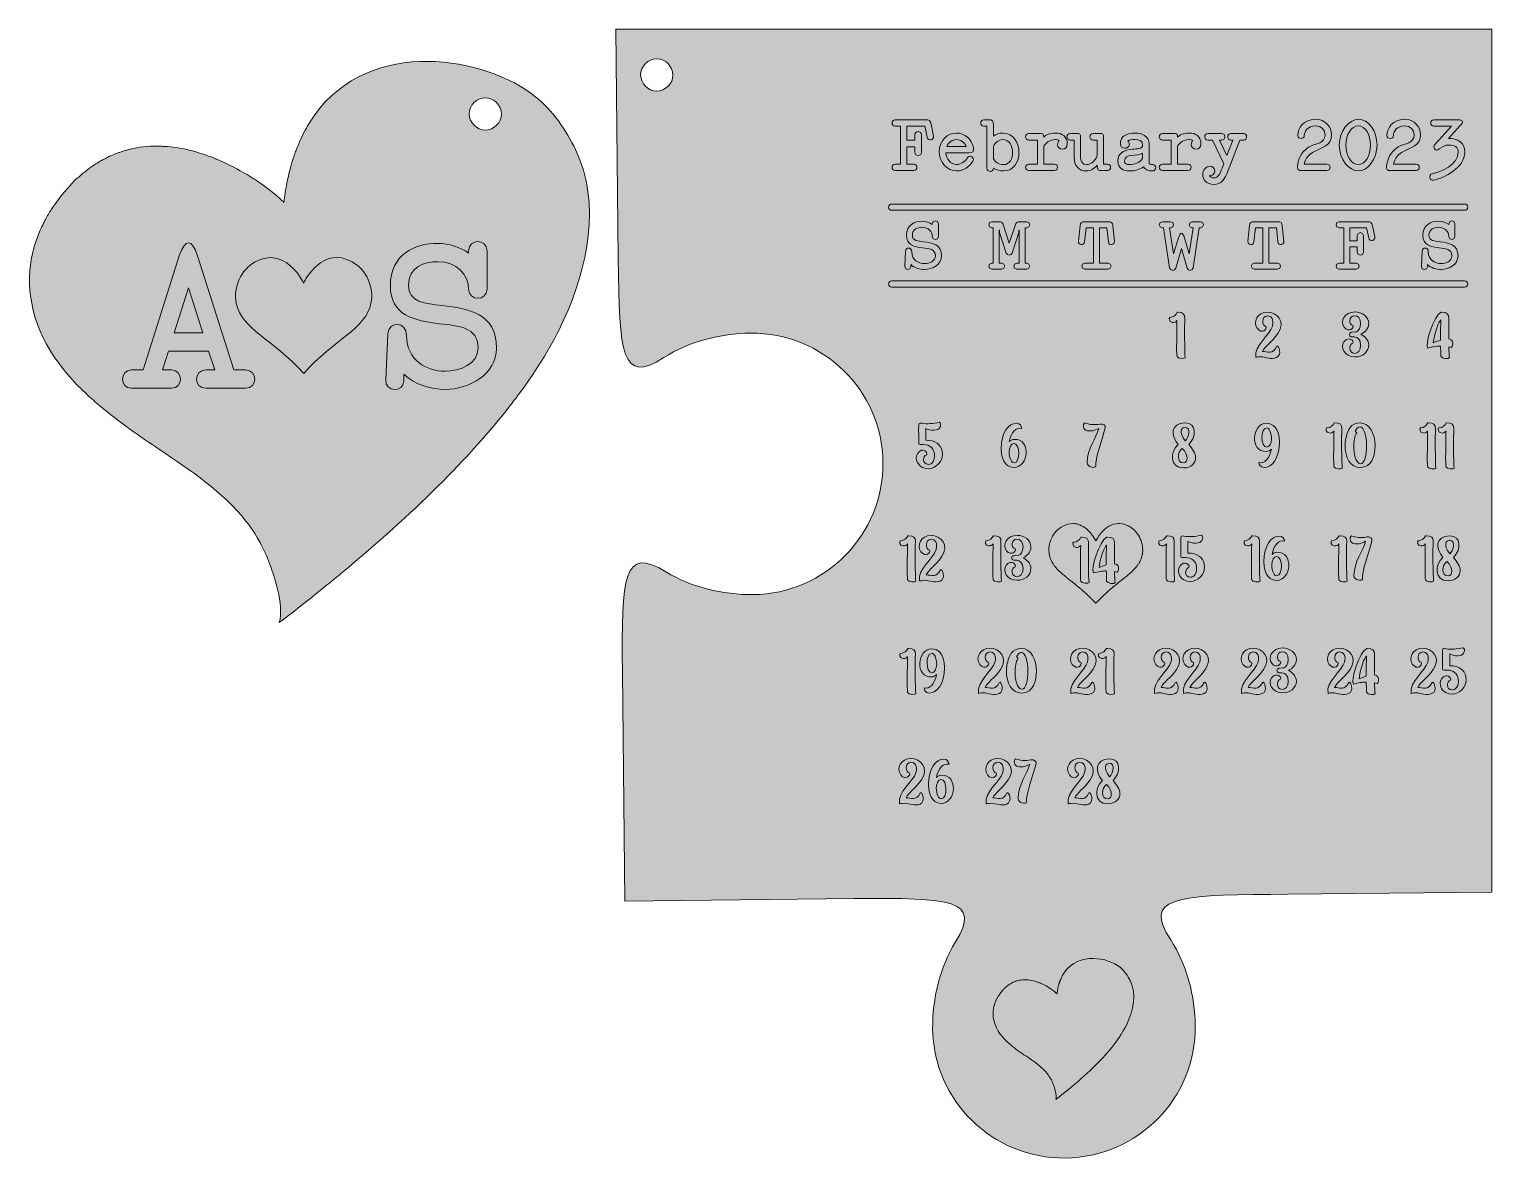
# Model space of a CAD drawing. Extents: x -301 to 968, y -992 to -13.
import ezdxf

# ---------------------------------------------------------------- set-up
doc = ezdxf.new("R2010")
doc.units = 0
doc.header["$MEASUREMENT"] = 0
doc.layers.add('Layer 1', color=7, linetype='Continuous', lineweight=0)

# ---------------------------------------------------------------- blocks, each defined once
blk = doc.blocks.new('Block_3')
at = {"layer": 'Layer 1', "true_color": 0x7c3800, "transparency": 33554687}
h = blk.add_hatch(color=36, dxfattribs=at)
h.dxf.hatch_style = 2
edge = h.paths.add_edge_path()
edge.add_spline(control_points=[(701.4, -262.9), (701.2, -270), (701.1, -291.8), (701.8, -297.6), (701.6, -298.4), (695, -298.4), (694.7, -296.4), (694.1, -293.4), (694.4, -286.8), (694.4, -279.7), (694.4, -274.2), (694.5, -268.8), (694.6, -265.2), (693.7, -266.4), (692.4, -267.2), (690.8, -266.9), (687.3, -266.5), (687.7, -263.1), (688.3, -262.5), (692.1, -262.3), (693.5, -260.5), (694.8, -258.1), (694.8, -258.1), (695.3, -258.1), (695.3, -258.1), (699.9, -258), (701.5, -260), (701.4, -262.9)], knot_values=[0, 0, 0, 0, 1, 1, 1, 2, 2, 2, 3, 3, 3, 4, 4, 4, 5, 5, 5, 6, 6, 6, 7, 7, 7, 8, 8, 8, 9, 9, 9, 9], degree=3, periodic=0)
h = blk.add_hatch(color=36, dxfattribs=at)
h.dxf.hatch_style = 2
edge = h.paths.add_edge_path()
edge.add_spline(control_points=[(782.2, -276.4), (776.5, -284.5), (771.1, -287.2), (768.8, -292.1), (773, -292), (777.8, -295.3), (781.2, -287.6), (782.8, -286.3), (786.2, -295.1), (781, -297.4), (776.7, -299.4), (771.6, -296.9), (767.2, -296.6), (764.3, -296.6), (763.3, -297.6), (763.1, -296.9), (761.2, -287.1), (775.2, -278), (777.4, -270.1), (779, -264.4), (776.5, -261.1), (773.2, -261.2), (767.6, -261.4), (768.2, -269.8), (771.9, -270.6), (773.1, -272.4), (768.5, -277.7), (764.3, -272), (760.2, -266.5), (764.4, -257.9), (773.2, -257.9), (781.3, -257.9), (789.3, -266.2), (782.2, -276.4)], knot_values=[0, 0, 0, 0, 1, 1, 1, 2, 2, 2, 3, 3, 3, 4, 4, 4, 5, 5, 5, 6, 6, 6, 7, 7, 7, 8, 8, 8, 9, 9, 9, 10, 10, 10, 11, 11, 11, 11], degree=3, periodic=0)
h = blk.add_hatch(color=36, dxfattribs=at)
h.dxf.hatch_style = 2
edge = h.paths.add_edge_path()
edge.add_spline(control_points=[(861, -268.1), (861, -272.4), (857.5, -275.6), (854.2, -277.3), (857.5, -279), (861, -282.1), (861, -286.5), (861, -292.8), (855.2, -296.8), (848.9, -296.8), (839.9, -296.8), (835.9, -288.3), (839.7, -283.5), (843.8, -278.4), (848.5, -283.1), (847.3, -285), (843.6, -285.7), (843.2, -293.4), (848.8, -293.7), (851.5, -293.7), (854.1, -291.5), (854, -286.6), (854, -281.5), (851.1, -279.7), (848.8, -279.3), (846.7, -279.7), (844.2, -279.4), (844.2, -277.4), (844.2, -275.4), (847.5, -274.7), (849.8, -275.2), (852.3, -274.3), (854, -272), (854, -268), (854.1, -263.1), (851.5, -261.1), (848.8, -261.1), (843.2, -261.4), (843.6, -268.8), (847.3, -269.6), (848.5, -271.4), (843.8, -276.2), (839.7, -271.1), (835.9, -266.2), (839.9, -257.8), (848.9, -257.8), (855.2, -257.8), (861, -261.7), (861, -268.1)], knot_values=[0, 0, 0, 0, 1, 1, 1, 2, 2, 2, 3, 3, 3, 4, 4, 4, 5, 5, 5, 6, 6, 6, 7, 7, 7, 8, 8, 8, 9, 9, 9, 10, 10, 10, 11, 11, 11, 12, 12, 12, 13, 13, 13, 14, 14, 14, 15, 15, 15, 16, 16, 16, 16], degree=3, periodic=0)
h = blk.add_hatch(color=36, dxfattribs=at)
h.dxf.hatch_style = 2
edge = h.paths.add_edge_path()
edge.add_spline(control_points=[(917, -284.6), (919.1, -283.5), (921.3, -282.9), (923.3, -282.3), (923.2, -276.4), (923.4, -271.2), (923.6, -264.7), (919.9, -269.2), (917.6, -279.9), (917, -284.6)], knot_values=[0, 0, 0, 0, 1, 1, 1, 2, 2, 2, 3, 3, 3, 3], degree=3, periodic=0)
edge = h.paths.add_edge_path()
edge.add_spline(control_points=[(930.6, -262.9), (930.4, -266.5), (930.4, -274), (930.4, -281.2), (934.8, -281.7), (934.9, -287.2), (932.6, -288.6), (932, -288.3), (931.3, -288.2), (930.5, -288), (930.6, -292.1), (930.7, -295.6), (931, -297.4), (930.8, -299.2), (924, -298.2), (923.6, -296.2), (923.5, -293.1), (923.4, -290.2), (923.3, -287.4), (920, -287.4), (916, -288), (912.3, -289.2), (909.3, -286.5), (917.3, -260.9), (923.8, -258.1), (923.8, -258.1), (924.2, -258.1), (924.2, -258.1), (928.9, -258), (930.7, -260), (930.6, -262.9)], knot_values=[0, 0, 0, 0, 1, 1, 1, 2, 2, 2, 3, 3, 3, 4, 4, 4, 5, 5, 5, 6, 6, 6, 7, 7, 7, 8, 8, 8, 9, 9, 9, 10, 10, 10, 10], degree=3, periodic=0)
at = {"layer": 'Layer 1'}
for points, knots in [([(701.4, -262.9), (701.2, -270), (701.1, -291.8), (701.8, -297.6), (701.6, -298.4), (695, -298.4), (694.7, -296.4), (694.1, -293.4), (694.4, -286.8), (694.4, -279.7), (694.4, -274.2), (694.5, -268.8), (694.6, -265.2), (693.7, -266.4), (692.4, -267.2), (690.8, -266.9), (687.3, -266.5), (687.7, -263.1), (688.3, -262.5), (692.1, -262.3), (693.5, -260.5), (694.8, -258.1), (694.8, -258.1), (695.3, -258.1), (695.3, -258.1), (699.9, -258), (701.5, -260), (701.4, -262.9)], [0, 0, 0, 0, 1, 1, 1, 2, 2, 2, 3, 3, 3, 4, 4, 4, 5, 5, 5, 6, 6, 6, 7, 7, 7, 8, 8, 8, 9, 9, 9, 9]), ([(782.2, -276.4), (776.5, -284.5), (771.1, -287.2), (768.8, -292.1), (773, -292), (777.8, -295.3), (781.2, -287.6), (782.8, -286.3), (786.2, -295.1), (781, -297.4), (776.7, -299.4), (771.6, -296.9), (767.2, -296.6), (764.3, -296.6), (763.3, -297.6), (763.1, -296.9), (761.2, -287.1), (775.2, -278), (777.4, -270.1), (779, -264.4), (776.5, -261.1), (773.2, -261.2), (767.6, -261.4), (768.2, -269.8), (771.9, -270.6), (773.1, -272.4), (768.5, -277.7), (764.3, -272), (760.2, -266.5), (764.4, -257.9), (773.2, -257.9), (781.3, -257.9), (789.3, -266.2), (782.2, -276.4)], [0, 0, 0, 0, 1, 1, 1, 2, 2, 2, 3, 3, 3, 4, 4, 4, 5, 5, 5, 6, 6, 6, 7, 7, 7, 8, 8, 8, 9, 9, 9, 10, 10, 10, 11, 11, 11, 11]), ([(861, -268.1), (861, -272.4), (857.5, -275.6), (854.2, -277.3), (857.5, -279), (861, -282.1), (861, -286.5), (861, -292.8), (855.2, -296.8), (848.9, -296.8), (839.9, -296.8), (835.9, -288.3), (839.7, -283.5), (843.8, -278.4), (848.5, -283.1), (847.3, -285), (843.6, -285.7), (843.2, -293.4), (848.8, -293.7), (851.5, -293.7), (854.1, -291.5), (854, -286.6), (854, -281.5), (851.1, -279.7), (848.8, -279.3), (846.7, -279.7), (844.2, -279.4), (844.2, -277.4), (844.2, -275.4), (847.5, -274.7), (849.8, -275.2), (852.3, -274.3), (854, -272), (854, -268), (854.1, -263.1), (851.5, -261.1), (848.8, -261.1), (843.2, -261.4), (843.6, -268.8), (847.3, -269.6), (848.5, -271.4), (843.8, -276.2), (839.7, -271.1), (835.9, -266.2), (839.9, -257.8), (848.9, -257.8), (855.2, -257.8), (861, -261.7), (861, -268.1)], [0, 0, 0, 0, 1, 1, 1, 2, 2, 2, 3, 3, 3, 4, 4, 4, 5, 5, 5, 6, 6, 6, 7, 7, 7, 8, 8, 8, 9, 9, 9, 10, 10, 10, 11, 11, 11, 12, 12, 12, 13, 13, 13, 14, 14, 14, 15, 15, 15, 16, 16, 16, 16]), ([(930.6, -262.9), (930.4, -266.5), (930.4, -274), (930.4, -281.2), (934.8, -281.7), (934.9, -287.2), (932.6, -288.6), (932, -288.3), (931.3, -288.2), (930.5, -288), (930.6, -292.1), (930.7, -295.6), (931, -297.4), (930.8, -299.2), (924, -298.2), (923.6, -296.2), (923.5, -293.1), (923.4, -290.2), (923.3, -287.4), (920, -287.4), (916, -288), (912.3, -289.2), (909.3, -286.5), (917.3, -260.9), (923.8, -258.1), (923.8, -258.1), (924.2, -258.1), (924.2, -258.1), (928.9, -258), (930.7, -260), (930.6, -262.9)], [0, 0, 0, 0, 1, 1, 1, 2, 2, 2, 3, 3, 3, 4, 4, 4, 5, 5, 5, 6, 6, 6, 7, 7, 7, 8, 8, 8, 9, 9, 9, 10, 10, 10, 10]), ([(917, -284.6), (919.1, -283.5), (921.3, -282.9), (923.3, -282.3), (923.2, -276.4), (923.4, -271.2), (923.6, -264.7), (919.9, -269.2), (917.6, -279.9), (917, -284.6)], [0, 0, 0, 0, 1, 1, 1, 2, 2, 2, 3, 3, 3, 3])]:
    blk.add_open_spline(points, degree=3, knots=knots, dxfattribs=at)
blk = doc.blocks.new('Block_4')
at = {"layer": 'Layer 1', "true_color": 0x7c3800, "transparency": 33554687}
h = blk.add_hatch(color=36, dxfattribs=at)
h.dxf.hatch_style = 2
edge = h.paths.add_edge_path()
edge.add_spline(control_points=[(485.7, -360.2), (483.1, -360.6), (480.3, -360.8), (476.7, -358.9), (476.7, -358.9), (476.7, -369.1), (476.7, -369.1), (484.9, -368.7), (489.9, -373.4), (490.8, -378.2), (492.6, -388.3), (484.6, -393.5), (479, -393.8), (470, -393.8), (466, -385.1), (469.9, -380.1), (474, -374.8), (478.7, -379.7), (477.5, -381.6), (473.7, -382.4), (473.4, -389.8), (478.9, -390.1), (482.2, -390.2), (484.8, -386.3), (484.1, -380.8), (483.5, -376), (480.4, -373.1), (474.5, -372.8), (472.5, -372.9), (470.5, -372.8), (470.5, -372.1), (470.5, -366.8), (470.4, -360.4), (470.5, -355.2), (470.5, -354.1), (472.1, -354.1), (473.2, -354.3), (477.8, -355.2), (483, -354.7), (488.4, -353.4), (490.6, -354.8), (489.5, -359.6), (485.7, -360.2)], knot_values=[0, 0, 0, 0, 1, 1, 1, 2, 2, 2, 3, 3, 3, 4, 4, 4, 5, 5, 5, 6, 6, 6, 7, 7, 7, 8, 8, 8, 9, 9, 9, 10, 10, 10, 11, 11, 11, 12, 12, 12, 13, 13, 13, 14, 14, 14, 14], degree=3, periodic=0)
h = blk.add_hatch(color=36, dxfattribs=at)
h.dxf.hatch_style = 2
edge = h.paths.add_edge_path()
edge.add_spline(control_points=[(548.9, -379.1), (549.3, -385.2), (550.8, -388.7), (553.2, -388.7), (558.7, -388.7), (558.6, -371.9), (552.9, -371.9), (550.7, -371.9), (549.3, -375.4), (548.9, -379.1)], knot_values=[0, 0, 0, 0, 1, 1, 1, 2, 2, 2, 3, 3, 3, 3], degree=3, periodic=0)
edge = h.paths.add_edge_path()
edge.add_spline(control_points=[(559.9, -358.8), (555.3, -357.3), (550.4, -362.2), (549.1, -370.3), (550.2, -369.1), (551.6, -368.4), (553.2, -368.3), (568.4, -367.5), (566, -392.7), (553.2, -392.7), (548.3, -392.7), (542.1, -389.2), (542.1, -376.4), (542.1, -362.2), (548.4, -354.4), (555.4, -354.4), (558.4, -354.4), (559.7, -356.5), (559.9, -358.8)], knot_values=[0, 0, 0, 0, 1, 1, 1, 2, 2, 2, 3, 3, 3, 4, 4, 4, 5, 5, 5, 6, 6, 6, 6], degree=3, periodic=0)
h = blk.add_hatch(color=36, dxfattribs=at)
h.dxf.hatch_style = 2
edge = h.paths.add_edge_path()
edge.add_spline(control_points=[(627.8, -355), (630.4, -354.6), (633, -356.2), (632.4, -358.4), (629.8, -367.6), (623.3, -385.9), (624.1, -391.6), (623.9, -393.5), (616.7, -392.9), (616.7, -388.4), (616.7, -376.7), (624.6, -367.1), (626.8, -358.8), (622.6, -361.1), (619.6, -361.3), (616.7, -360.8), (613, -360.3), (612.5, -355), (614.7, -354.1), (618.6, -355.5), (622.5, -356.1), (627.8, -355)], knot_values=[0, 0, 0, 0, 1, 1, 1, 2, 2, 2, 3, 3, 3, 4, 4, 4, 5, 5, 5, 6, 6, 6, 7, 7, 7, 7], degree=3, periodic=0)
h = blk.add_hatch(color=36, dxfattribs=at)
h.dxf.hatch_style = 2
edge = h.paths.add_edge_path()
edge.add_spline(control_points=[(701.8, -369.6), (704.8, -367.1), (707, -357.8), (701.6, -357.8), (698.6, -357.8), (695.6, -361.9), (701.8, -369.6)], knot_values=[0, 0, 0, 0, 1, 1, 1, 2, 2, 2, 2], degree=3, periodic=0)
edge = h.paths.add_edge_path()
edge.add_spline(control_points=[(700.3, -388.8), (704.2, -388.8), (705, -381.8), (699.2, -376.3), (694.8, -379.3), (694.2, -388.8), (700.3, -388.8)], knot_values=[0, 0, 0, 0, 1, 1, 1, 2, 2, 2, 2], degree=3, periodic=0)
edge = h.paths.add_edge_path()
edge.add_spline(control_points=[(704.8, -372.9), (708, -376.6), (710.9, -380.6), (710.8, -384.2), (710.7, -388.7), (707.3, -393.1), (700.3, -393.1), (688.2, -393.1), (688.4, -379), (695.7, -372.8), (689.2, -365.2), (688.8, -354.3), (701.7, -354), (711.8, -353.9), (711.7, -366.5), (704.8, -372.9)], knot_values=[0, 0, 0, 0, 1, 1, 1, 2, 2, 2, 3, 3, 3, 4, 4, 4, 5, 5, 5, 5], degree=3, periodic=0)
h = blk.add_hatch(color=36, dxfattribs=at)
h.dxf.hatch_style = 2
edge = h.paths.add_edge_path()
edge.add_spline(control_points=[(776.7, -368), (776.3, -361.9), (774.8, -358.4), (772.4, -358.4), (766.9, -358.4), (766.9, -375.2), (772.6, -375.2), (774.9, -375.2), (776.3, -371.6), (776.7, -368)], knot_values=[0, 0, 0, 0, 1, 1, 1, 2, 2, 2, 3, 3, 3, 3], degree=3, periodic=0)
edge = h.paths.add_edge_path()
edge.add_spline(control_points=[(765.7, -388.3), (770.4, -389.8), (775.2, -384.9), (776.5, -376.8), (775.3, -378), (773.9, -378.7), (772.4, -378.8), (757.2, -379.6), (759.6, -354.4), (772.4, -354.4), (777.2, -354.4), (783.5, -357.9), (783.5, -370.7), (783.5, -384.9), (777.1, -392.7), (770.2, -392.7), (767.2, -392.6), (765.8, -390.6), (765.7, -388.3)], knot_values=[0, 0, 0, 0, 1, 1, 1, 2, 2, 2, 3, 3, 3, 4, 4, 4, 5, 5, 5, 6, 6, 6, 6], degree=3, periodic=0)
h = blk.add_hatch(color=36, dxfattribs=at)
h.dxf.hatch_style = 2
edge = h.paths.add_edge_path()
edge.add_spline(control_points=[(837.6, -358.8), (837.5, -365.9), (837.3, -387.7), (838.1, -393.5), (837.9, -394.2), (831.3, -394.3), (830.9, -392.3), (830.4, -389.3), (830.6, -382.7), (830.6, -375.6), (830.6, -370), (830.8, -364.6), (830.9, -361.1), (829.9, -362.3), (828.7, -363.1), (827, -362.8), (823.5, -362.3), (823.9, -359), (824.5, -358.4), (828.4, -358.1), (829.8, -356.4), (831.1, -354), (831.1, -354), (831.5, -354), (831.5, -354), (836.2, -353.9), (837.8, -355.9), (837.6, -358.8)], knot_values=[0, 0, 0, 0, 1, 1, 1, 2, 2, 2, 3, 3, 3, 4, 4, 4, 5, 5, 5, 6, 6, 6, 7, 7, 7, 8, 8, 8, 9, 9, 9, 9], degree=3, periodic=0)
h = blk.add_hatch(color=36, dxfattribs=at)
h.dxf.hatch_style = 2
edge = h.paths.add_edge_path()
edge.add_spline(control_points=[(849.2, -361.3), (849.9, -361.6), (850.5, -362.2), (850.7, -363), (849.4, -363.8), (848.2, -367.8), (848, -373.7), (847.8, -379.9), (849.6, -389.5), (854.1, -389.5), (857.5, -389.5), (859, -381.5), (859.2, -373.6), (859.3, -365.7), (856.7, -357.5), (853.5, -357.5), (851.6, -357.5), (850.2, -359.1), (849.2, -361.3)], knot_values=[0, 0, 0, 0, 1, 1, 1, 2, 2, 2, 3, 3, 3, 4, 4, 4, 5, 5, 5, 6, 6, 6, 6], degree=3, periodic=0)
edge = h.paths.add_edge_path()
edge.add_spline(control_points=[(866.5, -373.7), (866.6, -382), (863.8, -392.7), (853.9, -392.7), (844.9, -392.7), (840.5, -384.3), (840.5, -373.3), (840.5, -370.2), (840.9, -367.7), (841.7, -365.8), (842.5, -360.6), (845.4, -354.1), (853.6, -354.1), (862.1, -354.1), (866.4, -363.8), (866.5, -373.7)], knot_values=[0, 0, 0, 0, 1, 1, 1, 2, 2, 2, 3, 3, 3, 4, 4, 4, 5, 5, 5, 5], degree=3, periodic=0)
h = blk.add_hatch(color=36, dxfattribs=at)
h.dxf.hatch_style = 2
edge = h.paths.add_edge_path()
edge.add_spline(control_points=[(918.9, -358.8), (918.7, -365.9), (918.6, -387.7), (919.3, -393.5), (919.1, -394.2), (912.5, -394.3), (912.2, -392.3), (911.6, -389.3), (911.9, -382.7), (911.9, -375.6), (911.9, -370), (912, -364.6), (912.1, -361.1), (911.2, -362.3), (909.9, -363.1), (908.3, -362.8), (904.8, -362.3), (905.2, -359), (905.8, -358.4), (909.6, -358.1), (911, -356.4), (912.3, -354), (912.3, -354), (912.8, -354), (912.8, -354), (917.4, -353.9), (919, -355.9), (918.9, -358.8)], knot_values=[0, 0, 0, 0, 1, 1, 1, 2, 2, 2, 3, 3, 3, 4, 4, 4, 5, 5, 5, 6, 6, 6, 7, 7, 7, 8, 8, 8, 9, 9, 9, 9], degree=3, periodic=0)
h = blk.add_hatch(color=36, dxfattribs=at)
h.dxf.hatch_style = 2
edge = h.paths.add_edge_path()
edge.add_spline(control_points=[(934.8, -358.8), (934.6, -365.9), (934.5, -387.7), (935.2, -393.5), (935, -394.2), (928.5, -394.3), (928.1, -392.3), (927.6, -389.3), (927.8, -382.7), (927.8, -375.6), (927.8, -370), (927.9, -364.6), (928.1, -361.1), (927.1, -362.3), (925.9, -363.1), (924.2, -362.8), (920.7, -362.3), (921.1, -359), (921.7, -358.4), (925.6, -358.1), (926.9, -356.4), (928.3, -354), (928.3, -354), (928.7, -354), (928.7, -354), (933.4, -353.9), (934.9, -355.9), (934.8, -358.8)], knot_values=[0, 0, 0, 0, 1, 1, 1, 2, 2, 2, 3, 3, 3, 4, 4, 4, 5, 5, 5, 6, 6, 6, 7, 7, 7, 8, 8, 8, 9, 9, 9, 9], degree=3, periodic=0)
at = {"layer": 'Layer 1'}
for points, knots in [([(485.7, -360.2), (483.1, -360.6), (480.3, -360.8), (476.7, -358.9), (476.7, -358.9), (476.7, -369.1), (476.7, -369.1), (484.9, -368.7), (489.9, -373.4), (490.8, -378.2), (492.6, -388.3), (484.6, -393.5), (479, -393.8), (470, -393.8), (466, -385.1), (469.9, -380.1), (474, -374.8), (478.7, -379.7), (477.5, -381.6), (473.7, -382.4), (473.4, -389.8), (478.9, -390.1), (482.2, -390.2), (484.8, -386.3), (484.1, -380.8), (483.5, -376), (480.4, -373.1), (474.5, -372.8), (472.5, -372.9), (470.5, -372.8), (470.5, -372.1), (470.5, -366.8), (470.4, -360.4), (470.5, -355.2), (470.5, -354.1), (472.1, -354.1), (473.2, -354.3), (477.8, -355.2), (483, -354.7), (488.4, -353.4), (490.6, -354.8), (489.5, -359.6), (485.7, -360.2)], [0, 0, 0, 0, 1, 1, 1, 2, 2, 2, 3, 3, 3, 4, 4, 4, 5, 5, 5, 6, 6, 6, 7, 7, 7, 8, 8, 8, 9, 9, 9, 10, 10, 10, 11, 11, 11, 12, 12, 12, 13, 13, 13, 14, 14, 14, 14]), ([(559.9, -358.8), (555.3, -357.3), (550.4, -362.2), (549.1, -370.3), (550.2, -369.1), (551.6, -368.4), (553.2, -368.3), (568.4, -367.5), (566, -392.7), (553.2, -392.7), (548.3, -392.7), (542.1, -389.2), (542.1, -376.4), (542.1, -362.2), (548.4, -354.4), (555.4, -354.4), (558.4, -354.4), (559.7, -356.5), (559.9, -358.8)], [0, 0, 0, 0, 1, 1, 1, 2, 2, 2, 3, 3, 3, 4, 4, 4, 5, 5, 5, 6, 6, 6, 6]), ([(627.8, -355), (630.4, -354.6), (633, -356.2), (632.4, -358.4), (629.8, -367.6), (623.3, -385.9), (624.1, -391.6), (623.9, -393.5), (616.7, -392.9), (616.7, -388.4), (616.7, -376.7), (624.6, -367.1), (626.8, -358.8), (622.6, -361.1), (619.6, -361.3), (616.7, -360.8), (613, -360.3), (612.5, -355), (614.7, -354.1), (618.6, -355.5), (622.5, -356.1), (627.8, -355)], [0, 0, 0, 0, 1, 1, 1, 2, 2, 2, 3, 3, 3, 4, 4, 4, 5, 5, 5, 6, 6, 6, 7, 7, 7, 7]), ([(704.8, -372.9), (708, -376.6), (710.9, -380.6), (710.8, -384.2), (710.7, -388.7), (707.3, -393.1), (700.3, -393.1), (688.2, -393.1), (688.4, -379), (695.7, -372.8), (689.2, -365.2), (688.8, -354.3), (701.7, -354), (711.8, -353.9), (711.7, -366.5), (704.8, -372.9)], [0, 0, 0, 0, 1, 1, 1, 2, 2, 2, 3, 3, 3, 4, 4, 4, 5, 5, 5, 5]), ([(765.7, -388.3), (770.4, -389.8), (775.2, -384.9), (776.5, -376.8), (775.3, -378), (773.9, -378.7), (772.4, -378.8), (757.2, -379.6), (759.6, -354.4), (772.4, -354.4), (777.2, -354.4), (783.5, -357.9), (783.5, -370.7), (783.5, -384.9), (777.1, -392.7), (770.2, -392.7), (767.2, -392.6), (765.8, -390.6), (765.7, -388.3)], [0, 0, 0, 0, 1, 1, 1, 2, 2, 2, 3, 3, 3, 4, 4, 4, 5, 5, 5, 6, 6, 6, 6]), ([(837.6, -358.8), (837.5, -365.9), (837.3, -387.7), (838.1, -393.5), (837.9, -394.2), (831.3, -394.3), (830.9, -392.3), (830.4, -389.3), (830.6, -382.7), (830.6, -375.6), (830.6, -370), (830.8, -364.6), (830.9, -361.1), (829.9, -362.3), (828.7, -363.1), (827, -362.8), (823.5, -362.3), (823.9, -359), (824.5, -358.4), (828.4, -358.1), (829.8, -356.4), (831.1, -354), (831.1, -354), (831.5, -354), (831.5, -354), (836.2, -353.9), (837.8, -355.9), (837.6, -358.8)], [0, 0, 0, 0, 1, 1, 1, 2, 2, 2, 3, 3, 3, 4, 4, 4, 5, 5, 5, 6, 6, 6, 7, 7, 7, 8, 8, 8, 9, 9, 9, 9]), ([(866.5, -373.7), (866.6, -382), (863.8, -392.7), (853.9, -392.7), (844.9, -392.7), (840.5, -384.3), (840.5, -373.3), (840.5, -370.2), (840.9, -367.7), (841.7, -365.8), (842.5, -360.6), (845.4, -354.1), (853.6, -354.1), (862.1, -354.1), (866.4, -363.8), (866.5, -373.7)], [0, 0, 0, 0, 1, 1, 1, 2, 2, 2, 3, 3, 3, 4, 4, 4, 5, 5, 5, 5]), ([(918.9, -358.8), (918.7, -365.9), (918.6, -387.7), (919.3, -393.5), (919.1, -394.2), (912.5, -394.3), (912.2, -392.3), (911.6, -389.3), (911.9, -382.7), (911.9, -375.6), (911.9, -370), (912, -364.6), (912.1, -361.1), (911.2, -362.3), (909.9, -363.1), (908.3, -362.8), (904.8, -362.3), (905.2, -359), (905.8, -358.4), (909.6, -358.1), (911, -356.4), (912.3, -354), (912.3, -354), (912.8, -354), (912.8, -354), (917.4, -353.9), (919, -355.9), (918.9, -358.8)], [0, 0, 0, 0, 1, 1, 1, 2, 2, 2, 3, 3, 3, 4, 4, 4, 5, 5, 5, 6, 6, 6, 7, 7, 7, 8, 8, 8, 9, 9, 9, 9]), ([(934.8, -358.8), (934.6, -365.9), (934.5, -387.7), (935.2, -393.5), (935, -394.2), (928.5, -394.3), (928.1, -392.3), (927.6, -389.3), (927.8, -382.7), (927.8, -375.6), (927.8, -370), (927.9, -364.6), (928.1, -361.1), (927.1, -362.3), (925.9, -363.1), (924.2, -362.8), (920.7, -362.3), (921.1, -359), (921.7, -358.4), (925.6, -358.1), (926.9, -356.4), (928.3, -354), (928.3, -354), (928.7, -354), (928.7, -354), (933.4, -353.9), (934.9, -355.9), (934.8, -358.8)], [0, 0, 0, 0, 1, 1, 1, 2, 2, 2, 3, 3, 3, 4, 4, 4, 5, 5, 5, 6, 6, 6, 7, 7, 7, 8, 8, 8, 9, 9, 9, 9]), ([(701.8, -369.6), (704.8, -367.1), (707, -357.8), (701.6, -357.8), (698.6, -357.8), (695.6, -361.9), (701.8, -369.6)], [0, 0, 0, 0, 1, 1, 1, 2, 2, 2, 2]), ([(776.7, -368), (776.3, -361.9), (774.8, -358.4), (772.4, -358.4), (766.9, -358.4), (766.9, -375.2), (772.6, -375.2), (774.9, -375.2), (776.3, -371.6), (776.7, -368)], [0, 0, 0, 0, 1, 1, 1, 2, 2, 2, 3, 3, 3, 3]), ([(849.2, -361.3), (849.9, -361.6), (850.5, -362.2), (850.7, -363), (849.4, -363.8), (848.2, -367.8), (848, -373.7), (847.8, -379.9), (849.6, -389.5), (854.1, -389.5), (857.5, -389.5), (859, -381.5), (859.2, -373.6), (859.3, -365.7), (856.7, -357.5), (853.5, -357.5), (851.6, -357.5), (850.2, -359.1), (849.2, -361.3)], [0, 0, 0, 0, 1, 1, 1, 2, 2, 2, 3, 3, 3, 4, 4, 4, 5, 5, 5, 6, 6, 6, 6]), ([(548.9, -379.1), (549.3, -385.2), (550.8, -388.7), (553.2, -388.7), (558.7, -388.7), (558.6, -371.9), (552.9, -371.9), (550.7, -371.9), (549.3, -375.4), (548.9, -379.1)], [0, 0, 0, 0, 1, 1, 1, 2, 2, 2, 3, 3, 3, 3]), ([(700.3, -388.8), (704.2, -388.8), (705, -381.8), (699.2, -376.3), (694.8, -379.3), (694.2, -388.8), (700.3, -388.8)], [0, 0, 0, 0, 1, 1, 1, 2, 2, 2, 2])]:
    blk.add_open_spline(points, degree=3, knots=knots, dxfattribs=at)
blk = doc.blocks.new('Block_5')
at = {"layer": 'Layer 1', "true_color": 0x7c3800, "transparency": 33554687}
h = blk.add_hatch(color=36, dxfattribs=at)
h.dxf.hatch_style = 2
edge = h.paths.add_edge_path()
edge.add_spline(control_points=[(467.6, -456.7), (467.5, -463.8), (467.3, -485.7), (468.1, -491.4), (467.9, -492.2), (461.3, -492.2), (460.9, -490.2), (460.4, -487.3), (460.6, -480.6), (460.6, -473.5), (460.6, -468), (460.8, -462.6), (460.9, -459), (459.9, -460.2), (458.7, -461), (457, -460.8), (453.5, -460.3), (453.9, -457), (454.5, -456.3), (458.4, -456.1), (459.8, -454.3), (461.1, -451.9), (461.1, -451.9), (461.5, -451.9), (461.5, -451.9), (466.2, -451.9), (467.8, -453.8), (467.6, -456.7)], knot_values=[0, 0, 0, 0, 1, 1, 1, 2, 2, 2, 3, 3, 3, 4, 4, 4, 5, 5, 5, 6, 6, 6, 7, 7, 7, 8, 8, 8, 9, 9, 9, 9], degree=3, periodic=0)
h = blk.add_hatch(color=36, dxfattribs=at)
h.dxf.hatch_style = 2
edge = h.paths.add_edge_path()
edge.add_spline(control_points=[(490.4, -470.2), (484.7, -478.3), (479.3, -481), (477, -485.9), (481.2, -485.8), (486, -489.1), (489.3, -481.4), (491, -480.1), (494.4, -488.9), (489.2, -491.2), (484.8, -493.2), (479.7, -490.7), (475.3, -490.5), (472.5, -490.5), (471.5, -491.5), (471.3, -490.7), (469.4, -480.9), (483.3, -471.8), (485.6, -463.9), (487.2, -458.2), (484.7, -454.9), (481.3, -455), (475.8, -455.2), (476.4, -463.6), (480, -464.4), (481.3, -466.3), (476.6, -471.5), (472.4, -465.8), (468.3, -460.3), (472.6, -451.7), (481.3, -451.7), (489.5, -451.7), (497.5, -460), (490.4, -470.2)], knot_values=[0, 0, 0, 0, 1, 1, 1, 2, 2, 2, 3, 3, 3, 4, 4, 4, 5, 5, 5, 6, 6, 6, 7, 7, 7, 8, 8, 8, 9, 9, 9, 10, 10, 10, 11, 11, 11, 11], degree=3, periodic=0)
h = blk.add_hatch(color=36, dxfattribs=at)
h.dxf.hatch_style = 2
edge = h.paths.add_edge_path()
edge.add_spline(control_points=[(541.9, -456.7), (541.7, -463.8), (541.6, -485.7), (542.3, -491.4), (542.1, -492.2), (535.5, -492.2), (535.2, -490.2), (534.6, -487.3), (534.9, -480.6), (534.9, -473.5), (534.9, -468), (535, -462.6), (535.1, -459), (534.2, -460.2), (532.9, -461), (531.3, -460.8), (527.8, -460.3), (528.2, -457), (528.8, -456.3), (532.6, -456.1), (534, -454.3), (535.3, -451.9), (535.3, -451.9), (535.8, -451.9), (535.8, -451.9), (540.4, -451.9), (542, -453.8), (541.9, -456.7)], knot_values=[0, 0, 0, 0, 1, 1, 1, 2, 2, 2, 3, 3, 3, 4, 4, 4, 5, 5, 5, 6, 6, 6, 7, 7, 7, 8, 8, 8, 9, 9, 9, 9], degree=3, periodic=0)
h = blk.add_hatch(color=36, dxfattribs=at)
h.dxf.hatch_style = 2
edge = h.paths.add_edge_path()
edge.add_spline(control_points=[(567.9, -461.9), (567.9, -466.3), (564.5, -469.4), (561.1, -471.1), (564.5, -472.8), (567.9, -475.9), (567.9, -480.3), (567.9, -486.7), (562.1, -490.6), (555.8, -490.6), (546.8, -490.6), (542.8, -482.2), (546.7, -477.3), (550.8, -472.2), (555.4, -476.9), (554.3, -478.8), (550.5, -479.5), (550.2, -487.3), (555.7, -487.5), (558.4, -487.5), (561, -485.3), (561, -480.4), (561, -475.3), (558, -473.5), (555.7, -473.1), (553.6, -473.5), (551.1, -473.2), (551.1, -471.2), (551.1, -469.2), (554.4, -468.5), (556.7, -469.1), (559.2, -468.2), (561, -465.8), (561, -461.8), (561, -456.9), (558.4, -454.9), (555.7, -454.9), (550.2, -455.2), (550.5, -462.6), (554.3, -463.4), (555.4, -465.3), (550.8, -470), (546.7, -464.9), (542.8, -460), (546.8, -451.6), (555.8, -451.6), (562.1, -451.6), (567.9, -455.5), (567.9, -461.9)], knot_values=[0, 0, 0, 0, 1, 1, 1, 2, 2, 2, 3, 3, 3, 4, 4, 4, 5, 5, 5, 6, 6, 6, 7, 7, 7, 8, 8, 8, 9, 9, 9, 10, 10, 10, 11, 11, 11, 12, 12, 12, 13, 13, 13, 14, 14, 14, 15, 15, 15, 16, 16, 16, 16], degree=3, periodic=0)
h = blk.add_hatch(color=36, dxfattribs=at)
h.dxf.hatch_style = 2
edge = h.paths.add_edge_path()
edge.add_spline(control_points=[(692.2, -456.7), (692, -463.8), (691.9, -485.7), (692.6, -491.4), (692.5, -492.2), (685.9, -492.2), (685.5, -490.2), (685, -487.3), (685.2, -480.6), (685.2, -473.5), (685.2, -468), (685.3, -462.6), (685.5, -459), (684.5, -460.2), (683.3, -461), (681.6, -460.8), (678.1, -460.3), (678.5, -457), (679.1, -456.3), (683, -456.1), (684.3, -454.3), (685.7, -451.9), (685.7, -451.9), (686.1, -451.9), (686.1, -451.9), (690.8, -451.9), (692.3, -453.8), (692.2, -456.7)], knot_values=[0, 0, 0, 0, 1, 1, 1, 2, 2, 2, 3, 3, 3, 4, 4, 4, 5, 5, 5, 6, 6, 6, 7, 7, 7, 8, 8, 8, 9, 9, 9, 9], degree=3, periodic=0)
h = blk.add_hatch(color=36, dxfattribs=at)
h.dxf.hatch_style = 2
edge = h.paths.add_edge_path()
edge.add_spline(control_points=[(713.1, -458.1), (710.5, -458.6), (707.7, -458.8), (704.1, -456.8), (704.1, -456.8), (704.1, -467.1), (704.1, -467.1), (712.4, -466.7), (717.3, -471.3), (718.2, -476.2), (720, -486.2), (712, -491.5), (706.4, -491.7), (697.4, -491.7), (693.5, -483), (697.3, -478.1), (701.4, -472.8), (706.1, -477.6), (704.9, -479.5), (701.2, -480.4), (700.8, -487.8), (706.3, -488), (709.6, -488.1), (712.3, -484.3), (711.5, -478.7), (710.9, -473.9), (707.8, -471), (701.9, -470.8), (699.9, -470.9), (698, -470.8), (697.9, -470), (697.9, -464.7), (697.8, -458.4), (697.9, -453.1), (697.9, -452), (699.5, -452), (700.6, -452.3), (705.2, -453.2), (710.4, -452.6), (715.8, -451.4), (718.1, -452.7), (716.9, -457.5), (713.1, -458.1)], knot_values=[0, 0, 0, 0, 1, 1, 1, 2, 2, 2, 3, 3, 3, 4, 4, 4, 5, 5, 5, 6, 6, 6, 7, 7, 7, 8, 8, 8, 9, 9, 9, 10, 10, 10, 11, 11, 11, 12, 12, 12, 13, 13, 13, 14, 14, 14, 14], degree=3, periodic=0)
h = blk.add_hatch(color=36, dxfattribs=at)
h.dxf.hatch_style = 2
edge = h.paths.add_edge_path()
edge.add_spline(control_points=[(766.3, -456.7), (766.1, -463.8), (766, -485.7), (766.7, -491.4), (766.5, -492.2), (759.9, -492.2), (759.6, -490.2), (759, -487.3), (759.3, -480.6), (759.3, -473.5), (759.3, -468), (759.4, -462.6), (759.5, -459), (758.6, -460.2), (757.3, -461), (755.7, -460.8), (752.2, -460.3), (752.6, -457), (753.2, -456.3), (757, -456.1), (758.4, -454.3), (759.7, -451.9), (759.7, -451.9), (760.2, -451.9), (760.2, -451.9), (764.8, -451.9), (766.4, -453.8), (766.3, -456.7)], knot_values=[0, 0, 0, 0, 1, 1, 1, 2, 2, 2, 3, 3, 3, 4, 4, 4, 5, 5, 5, 6, 6, 6, 7, 7, 7, 8, 8, 8, 9, 9, 9, 9], degree=3, periodic=0)
h = blk.add_hatch(color=36, dxfattribs=at)
h.dxf.hatch_style = 2
edge = h.paths.add_edge_path()
edge.add_spline(control_points=[(776.8, -477.1), (777.3, -483.2), (778.7, -486.7), (781.1, -486.7), (786.7, -486.7), (786.6, -469.8), (780.9, -469.8), (778.7, -469.8), (777.2, -473.4), (776.8, -477.1)], knot_values=[0, 0, 0, 0, 1, 1, 1, 2, 2, 2, 3, 3, 3, 3], degree=3, periodic=0)
edge = h.paths.add_edge_path()
edge.add_spline(control_points=[(787.8, -456.7), (783.2, -455.2), (778.4, -460.2), (777.1, -468.2), (778.2, -467.1), (779.6, -466.3), (781.1, -466.3), (796.3, -465.5), (793.9, -490.7), (781.1, -490.7), (776.3, -490.7), (770.1, -487.1), (770.1, -474.4), (770.1, -460.2), (776.4, -452.3), (783.4, -452.3), (786.4, -452.4), (787.7, -454.4), (787.8, -456.7)], knot_values=[0, 0, 0, 0, 1, 1, 1, 2, 2, 2, 3, 3, 3, 4, 4, 4, 5, 5, 5, 6, 6, 6, 6], degree=3, periodic=0)
h = blk.add_hatch(color=36, dxfattribs=at)
h.dxf.hatch_style = 2
edge = h.paths.add_edge_path()
edge.add_spline(control_points=[(841.9, -456.7), (841.7, -463.8), (841.6, -485.7), (842.3, -491.4), (842.1, -492.2), (835.6, -492.2), (835.2, -490.2), (834.7, -487.3), (834.9, -480.6), (834.9, -473.5), (834.9, -468), (835, -462.6), (835.2, -459), (834.2, -460.2), (833, -461), (831.3, -460.8), (827.8, -460.3), (828.2, -457), (828.8, -456.3), (832.7, -456.1), (834, -454.3), (835.4, -451.9), (835.4, -451.9), (835.8, -451.9), (835.8, -451.9), (840.5, -451.9), (842, -453.8), (841.9, -456.7)], knot_values=[0, 0, 0, 0, 1, 1, 1, 2, 2, 2, 3, 3, 3, 4, 4, 4, 5, 5, 5, 6, 6, 6, 7, 7, 7, 8, 8, 8, 9, 9, 9, 9], degree=3, periodic=0)
h = blk.add_hatch(color=36, dxfattribs=at)
h.dxf.hatch_style = 2
edge = h.paths.add_edge_path()
edge.add_spline(control_points=[(859.3, -453), (861.8, -452.5), (864.4, -454.1), (863.8, -456.4), (861.3, -465.6), (854.8, -483.8), (855.5, -489.6), (855.4, -491.4), (848.2, -490.8), (848.2, -486.3), (848.2, -474.7), (856, -465.1), (858.3, -456.7), (854, -459.1), (851, -459.3), (848.2, -458.8), (844.5, -458.2), (843.9, -453), (846.1, -452), (850, -453.4), (853.9, -454.1), (859.3, -453)], knot_values=[0, 0, 0, 0, 1, 1, 1, 2, 2, 2, 3, 3, 3, 4, 4, 4, 5, 5, 5, 6, 6, 6, 7, 7, 7, 7], degree=3, periodic=0)
h = blk.add_hatch(color=36, dxfattribs=at)
h.dxf.hatch_style = 2
edge = h.paths.add_edge_path()
edge.add_spline(control_points=[(916.9, -456.7), (916.7, -463.8), (916.6, -485.7), (917.3, -491.4), (917.1, -492.2), (910.6, -492.2), (910.2, -490.2), (909.7, -487.3), (909.9, -480.6), (909.9, -473.5), (909.9, -468), (910, -462.6), (910.1, -459), (909.2, -460.2), (908, -461), (906.3, -460.8), (902.8, -460.3), (903.2, -457), (903.8, -456.3), (907.7, -456.1), (909, -454.3), (910.4, -451.9), (910.4, -451.9), (910.8, -451.9), (910.8, -451.9), (915.5, -451.9), (917, -453.8), (916.9, -456.7)], knot_values=[0, 0, 0, 0, 1, 1, 1, 2, 2, 2, 3, 3, 3, 4, 4, 4, 5, 5, 5, 6, 6, 6, 7, 7, 7, 8, 8, 8, 9, 9, 9, 9], degree=3, periodic=0)
h = blk.add_hatch(color=36, dxfattribs=at)
h.dxf.hatch_style = 2
edge = h.paths.add_edge_path()
edge.add_spline(control_points=[(931.4, -467.5), (934.5, -465.1), (936.7, -455.8), (931.2, -455.8), (928.2, -455.8), (925.2, -459.9), (931.4, -467.5)], knot_values=[0, 0, 0, 0, 1, 1, 1, 2, 2, 2, 2], degree=3, periodic=0)
edge = h.paths.add_edge_path()
edge.add_spline(control_points=[(930, -486.8), (933.9, -486.8), (934.6, -479.7), (928.8, -474.2), (924.4, -477.2), (923.8, -486.8), (930, -486.8)], knot_values=[0, 0, 0, 0, 1, 1, 1, 2, 2, 2, 2], degree=3, periodic=0)
edge = h.paths.add_edge_path()
edge.add_spline(control_points=[(934.5, -470.9), (937.7, -474.6), (940.6, -478.5), (940.4, -482.2), (940.3, -486.6), (936.9, -491), (929.9, -491), (917.8, -491), (918, -476.9), (925.3, -470.7), (918.9, -463.2), (918.5, -452.2), (931.3, -452), (941.5, -451.8), (941.3, -464.4), (934.5, -470.9)], knot_values=[0, 0, 0, 0, 1, 1, 1, 2, 2, 2, 3, 3, 3, 4, 4, 4, 5, 5, 5, 5], degree=3, periodic=0)
at = {"layer": 'Layer 1'}
for points, knots in [([(467.6, -456.7), (467.5, -463.8), (467.3, -485.7), (468.1, -491.4), (467.9, -492.2), (461.3, -492.2), (460.9, -490.2), (460.4, -487.3), (460.6, -480.6), (460.6, -473.5), (460.6, -468), (460.8, -462.6), (460.9, -459), (459.9, -460.2), (458.7, -461), (457, -460.8), (453.5, -460.3), (453.9, -457), (454.5, -456.3), (458.4, -456.1), (459.8, -454.3), (461.1, -451.9), (461.1, -451.9), (461.5, -451.9), (461.5, -451.9), (466.2, -451.9), (467.8, -453.8), (467.6, -456.7)], [0, 0, 0, 0, 1, 1, 1, 2, 2, 2, 3, 3, 3, 4, 4, 4, 5, 5, 5, 6, 6, 6, 7, 7, 7, 8, 8, 8, 9, 9, 9, 9]), ([(490.4, -470.2), (484.7, -478.3), (479.3, -481), (477, -485.9), (481.2, -485.8), (486, -489.1), (489.3, -481.4), (491, -480.1), (494.4, -488.9), (489.2, -491.2), (484.8, -493.2), (479.7, -490.7), (475.3, -490.5), (472.5, -490.5), (471.5, -491.5), (471.3, -490.7), (469.4, -480.9), (483.3, -471.8), (485.6, -463.9), (487.2, -458.2), (484.7, -454.9), (481.3, -455), (475.8, -455.2), (476.4, -463.6), (480, -464.4), (481.3, -466.3), (476.6, -471.5), (472.4, -465.8), (468.3, -460.3), (472.6, -451.7), (481.3, -451.7), (489.5, -451.7), (497.5, -460), (490.4, -470.2)], [0, 0, 0, 0, 1, 1, 1, 2, 2, 2, 3, 3, 3, 4, 4, 4, 5, 5, 5, 6, 6, 6, 7, 7, 7, 8, 8, 8, 9, 9, 9, 10, 10, 10, 11, 11, 11, 11]), ([(541.9, -456.7), (541.7, -463.8), (541.6, -485.7), (542.3, -491.4), (542.1, -492.2), (535.5, -492.2), (535.2, -490.2), (534.6, -487.3), (534.9, -480.6), (534.9, -473.5), (534.9, -468), (535, -462.6), (535.1, -459), (534.2, -460.2), (532.9, -461), (531.3, -460.8), (527.8, -460.3), (528.2, -457), (528.8, -456.3), (532.6, -456.1), (534, -454.3), (535.3, -451.9), (535.3, -451.9), (535.8, -451.9), (535.8, -451.9), (540.4, -451.9), (542, -453.8), (541.9, -456.7)], [0, 0, 0, 0, 1, 1, 1, 2, 2, 2, 3, 3, 3, 4, 4, 4, 5, 5, 5, 6, 6, 6, 7, 7, 7, 8, 8, 8, 9, 9, 9, 9]), ([(567.9, -461.9), (567.9, -466.3), (564.5, -469.4), (561.1, -471.1), (564.5, -472.8), (567.9, -475.9), (567.9, -480.3), (567.9, -486.7), (562.1, -490.6), (555.8, -490.6), (546.8, -490.6), (542.8, -482.2), (546.7, -477.3), (550.8, -472.2), (555.4, -476.9), (554.3, -478.8), (550.5, -479.5), (550.2, -487.3), (555.7, -487.5), (558.4, -487.5), (561, -485.3), (561, -480.4), (561, -475.3), (558, -473.5), (555.7, -473.1), (553.6, -473.5), (551.1, -473.2), (551.1, -471.2), (551.1, -469.2), (554.4, -468.5), (556.7, -469.1), (559.2, -468.2), (561, -465.8), (561, -461.8), (561, -456.9), (558.4, -454.9), (555.7, -454.9), (550.2, -455.2), (550.5, -462.6), (554.3, -463.4), (555.4, -465.3), (550.8, -470), (546.7, -464.9), (542.8, -460), (546.8, -451.6), (555.8, -451.6), (562.1, -451.6), (567.9, -455.5), (567.9, -461.9)], [0, 0, 0, 0, 1, 1, 1, 2, 2, 2, 3, 3, 3, 4, 4, 4, 5, 5, 5, 6, 6, 6, 7, 7, 7, 8, 8, 8, 9, 9, 9, 10, 10, 10, 11, 11, 11, 12, 12, 12, 13, 13, 13, 14, 14, 14, 15, 15, 15, 16, 16, 16, 16]), ([(692.2, -456.7), (692, -463.8), (691.9, -485.7), (692.6, -491.4), (692.5, -492.2), (685.9, -492.2), (685.5, -490.2), (685, -487.3), (685.2, -480.6), (685.2, -473.5), (685.2, -468), (685.3, -462.6), (685.5, -459), (684.5, -460.2), (683.3, -461), (681.6, -460.8), (678.1, -460.3), (678.5, -457), (679.1, -456.3), (683, -456.1), (684.3, -454.3), (685.7, -451.9), (685.7, -451.9), (686.1, -451.9), (686.1, -451.9), (690.8, -451.9), (692.3, -453.8), (692.2, -456.7)], [0, 0, 0, 0, 1, 1, 1, 2, 2, 2, 3, 3, 3, 4, 4, 4, 5, 5, 5, 6, 6, 6, 7, 7, 7, 8, 8, 8, 9, 9, 9, 9]), ([(713.1, -458.1), (710.5, -458.6), (707.7, -458.8), (704.1, -456.8), (704.1, -456.8), (704.1, -467.1), (704.1, -467.1), (712.4, -466.7), (717.3, -471.3), (718.2, -476.2), (720, -486.2), (712, -491.5), (706.4, -491.7), (697.4, -491.7), (693.5, -483), (697.3, -478.1), (701.4, -472.8), (706.1, -477.6), (704.9, -479.5), (701.2, -480.4), (700.8, -487.8), (706.3, -488), (709.6, -488.1), (712.3, -484.3), (711.5, -478.7), (710.9, -473.9), (707.8, -471), (701.9, -470.8), (699.9, -470.9), (698, -470.8), (697.9, -470), (697.9, -464.7), (697.8, -458.4), (697.9, -453.1), (697.9, -452), (699.5, -452), (700.6, -452.3), (705.2, -453.2), (710.4, -452.6), (715.8, -451.4), (718.1, -452.7), (716.9, -457.5), (713.1, -458.1)], [0, 0, 0, 0, 1, 1, 1, 2, 2, 2, 3, 3, 3, 4, 4, 4, 5, 5, 5, 6, 6, 6, 7, 7, 7, 8, 8, 8, 9, 9, 9, 10, 10, 10, 11, 11, 11, 12, 12, 12, 13, 13, 13, 14, 14, 14, 14]), ([(766.3, -456.7), (766.1, -463.8), (766, -485.7), (766.7, -491.4), (766.5, -492.2), (759.9, -492.2), (759.6, -490.2), (759, -487.3), (759.3, -480.6), (759.3, -473.5), (759.3, -468), (759.4, -462.6), (759.5, -459), (758.6, -460.2), (757.3, -461), (755.7, -460.8), (752.2, -460.3), (752.6, -457), (753.2, -456.3), (757, -456.1), (758.4, -454.3), (759.7, -451.9), (759.7, -451.9), (760.2, -451.9), (760.2, -451.9), (764.8, -451.9), (766.4, -453.8), (766.3, -456.7)], [0, 0, 0, 0, 1, 1, 1, 2, 2, 2, 3, 3, 3, 4, 4, 4, 5, 5, 5, 6, 6, 6, 7, 7, 7, 8, 8, 8, 9, 9, 9, 9]), ([(787.8, -456.7), (783.2, -455.2), (778.4, -460.2), (777.1, -468.2), (778.2, -467.1), (779.6, -466.3), (781.1, -466.3), (796.3, -465.5), (793.9, -490.7), (781.1, -490.7), (776.3, -490.7), (770.1, -487.1), (770.1, -474.4), (770.1, -460.2), (776.4, -452.3), (783.4, -452.3), (786.4, -452.4), (787.7, -454.4), (787.8, -456.7)], [0, 0, 0, 0, 1, 1, 1, 2, 2, 2, 3, 3, 3, 4, 4, 4, 5, 5, 5, 6, 6, 6, 6]), ([(841.9, -456.7), (841.7, -463.8), (841.6, -485.7), (842.3, -491.4), (842.1, -492.2), (835.6, -492.2), (835.2, -490.2), (834.7, -487.3), (834.9, -480.6), (834.9, -473.5), (834.9, -468), (835, -462.6), (835.2, -459), (834.2, -460.2), (833, -461), (831.3, -460.8), (827.8, -460.3), (828.2, -457), (828.8, -456.3), (832.7, -456.1), (834, -454.3), (835.4, -451.9), (835.4, -451.9), (835.8, -451.9), (835.8, -451.9), (840.5, -451.9), (842, -453.8), (841.9, -456.7)], [0, 0, 0, 0, 1, 1, 1, 2, 2, 2, 3, 3, 3, 4, 4, 4, 5, 5, 5, 6, 6, 6, 7, 7, 7, 8, 8, 8, 9, 9, 9, 9]), ([(859.3, -453), (861.8, -452.5), (864.4, -454.1), (863.8, -456.4), (861.3, -465.6), (854.8, -483.8), (855.5, -489.6), (855.4, -491.4), (848.2, -490.8), (848.2, -486.3), (848.2, -474.7), (856, -465.1), (858.3, -456.7), (854, -459.1), (851, -459.3), (848.2, -458.8), (844.5, -458.2), (843.9, -453), (846.1, -452), (850, -453.4), (853.9, -454.1), (859.3, -453)], [0, 0, 0, 0, 1, 1, 1, 2, 2, 2, 3, 3, 3, 4, 4, 4, 5, 5, 5, 6, 6, 6, 7, 7, 7, 7]), ([(916.9, -456.7), (916.7, -463.8), (916.6, -485.7), (917.3, -491.4), (917.1, -492.2), (910.6, -492.2), (910.2, -490.2), (909.7, -487.3), (909.9, -480.6), (909.9, -473.5), (909.9, -468), (910, -462.6), (910.1, -459), (909.2, -460.2), (908, -461), (906.3, -460.8), (902.8, -460.3), (903.2, -457), (903.8, -456.3), (907.7, -456.1), (909, -454.3), (910.4, -451.9), (910.4, -451.9), (910.8, -451.9), (910.8, -451.9), (915.5, -451.9), (917, -453.8), (916.9, -456.7)], [0, 0, 0, 0, 1, 1, 1, 2, 2, 2, 3, 3, 3, 4, 4, 4, 5, 5, 5, 6, 6, 6, 7, 7, 7, 8, 8, 8, 9, 9, 9, 9]), ([(934.5, -470.9), (937.7, -474.6), (940.6, -478.5), (940.4, -482.2), (940.3, -486.6), (936.9, -491), (929.9, -491), (917.8, -491), (918, -476.9), (925.3, -470.7), (918.9, -463.2), (918.5, -452.2), (931.3, -452), (941.5, -451.8), (941.3, -464.4), (934.5, -470.9)], [0, 0, 0, 0, 1, 1, 1, 2, 2, 2, 3, 3, 3, 4, 4, 4, 5, 5, 5, 5]), ([(931.4, -467.5), (934.5, -465.1), (936.7, -455.8), (931.2, -455.8), (928.2, -455.8), (925.2, -459.9), (931.4, -467.5)], [0, 0, 0, 0, 1, 1, 1, 2, 2, 2, 2]), ([(776.8, -477.1), (777.3, -483.2), (778.7, -486.7), (781.1, -486.7), (786.7, -486.7), (786.6, -469.8), (780.9, -469.8), (778.7, -469.8), (777.2, -473.4), (776.8, -477.1)], [0, 0, 0, 0, 1, 1, 1, 2, 2, 2, 3, 3, 3, 3]), ([(930, -486.8), (933.9, -486.8), (934.6, -479.7), (928.8, -474.2), (924.4, -477.2), (923.8, -486.8), (930, -486.8)], [0, 0, 0, 0, 1, 1, 1, 2, 2, 2, 2])]:
    blk.add_open_spline(points, degree=3, knots=knots, dxfattribs=at)
blk = doc.blocks.new('Block_6')
at = {"layer": 'Layer 1', "true_color": 0x7c3800, "transparency": 33554687}
h = blk.add_hatch(color=36, dxfattribs=at)
h.dxf.hatch_style = 2
edge = h.paths.add_edge_path()
edge.add_spline(control_points=[(467.6, -554.4), (467.5, -561.5), (467.3, -583.3), (468.1, -589.1), (467.9, -589.8), (461.3, -589.9), (460.9, -587.9), (460.4, -584.9), (460.6, -578.3), (460.6, -571.2), (460.6, -565.7), (460.8, -560.3), (460.9, -556.7), (459.9, -557.9), (458.7, -558.7), (457, -558.4), (453.5, -558), (453.9, -554.6), (454.5, -554), (458.4, -553.7), (459.8, -552), (461.1, -549.6), (461.1, -549.6), (461.5, -549.6), (461.5, -549.6), (466.2, -549.5), (467.8, -551.5), (467.6, -554.4)], knot_values=[0, 0, 0, 0, 1, 1, 1, 2, 2, 2, 3, 3, 3, 4, 4, 4, 5, 5, 5, 6, 6, 6, 7, 7, 7, 8, 8, 8, 9, 9, 9, 9], degree=3, periodic=0)
h = blk.add_hatch(color=36, dxfattribs=at)
h.dxf.hatch_style = 2
edge = h.paths.add_edge_path()
edge.add_spline(control_points=[(486.1, -563.6), (485.7, -557.5), (484.2, -554), (481.8, -554), (476.3, -554), (476.4, -570.8), (482, -570.8), (484.4, -570.8), (485.7, -567.3), (486.1, -563.6)], knot_values=[0, 0, 0, 0, 1, 1, 1, 2, 2, 2, 3, 3, 3, 3], degree=3, periodic=0)
edge = h.paths.add_edge_path()
edge.add_spline(control_points=[(475.2, -583.9), (479.8, -585.4), (484.6, -580.5), (485.9, -572.4), (484.8, -573.6), (483.3, -574.3), (481.9, -574.4), (466.6, -575.2), (469.1, -550), (481.9, -550), (486.7, -550), (492.9, -553.5), (492.9, -566.3), (492.9, -580.5), (486.6, -588.4), (479.6, -588.4), (476.6, -588.2), (475.3, -586.2), (475.2, -583.9)], knot_values=[0, 0, 0, 0, 1, 1, 1, 2, 2, 2, 3, 3, 3, 4, 4, 4, 5, 5, 5, 6, 6, 6, 6], degree=3, periodic=0)
h = blk.add_hatch(color=36, dxfattribs=at)
h.dxf.hatch_style = 2
edge = h.paths.add_edge_path()
edge.add_spline(control_points=[(541.4, -567.9), (535.8, -576), (530.4, -578.7), (528.1, -583.6), (532.3, -583.4), (537.1, -586.8), (540.4, -579.1), (542, -577.8), (545.4, -586.6), (540.3, -588.9), (535.9, -590.9), (530.8, -588.4), (526.4, -588.1), (523.5, -588.1), (522.5, -589.1), (522.4, -588.4), (520.4, -578.6), (534.4, -569.5), (536.6, -561.6), (538.2, -555.9), (535.7, -552.6), (532.4, -552.7), (526.8, -552.9), (527.4, -561.3), (531.1, -562), (532.3, -563.9), (527.7, -569.2), (523.5, -563.5), (519.4, -558), (523.7, -549.4), (532.4, -549.4), (540.5, -549.4), (548.6, -557.7), (541.4, -567.9)], knot_values=[0, 0, 0, 0, 1, 1, 1, 2, 2, 2, 3, 3, 3, 4, 4, 4, 5, 5, 5, 6, 6, 6, 7, 7, 7, 8, 8, 8, 9, 9, 9, 10, 10, 10, 11, 11, 11, 11], degree=3, periodic=0)
h = blk.add_hatch(color=36, dxfattribs=at)
h.dxf.hatch_style = 2
edge = h.paths.add_edge_path()
edge.add_spline(control_points=[(555.3, -556.9), (556, -557.2), (556.6, -557.8), (556.8, -558.7), (555.5, -559.4), (554.3, -563.5), (554.1, -569.3), (553.9, -575.6), (555.7, -585.1), (560.2, -585.1), (563.6, -585.1), (565.1, -577.2), (565.3, -569.2), (565.4, -561.3), (562.9, -553.2), (559.6, -553.2), (557.7, -553.2), (556.3, -554.8), (555.3, -556.9)], knot_values=[0, 0, 0, 0, 1, 1, 1, 2, 2, 2, 3, 3, 3, 4, 4, 4, 5, 5, 5, 6, 6, 6, 6], degree=3, periodic=0)
edge = h.paths.add_edge_path()
edge.add_spline(control_points=[(572.6, -569.3), (572.8, -577.6), (570, -588.4), (560, -588.4), (551, -588.4), (546.6, -579.9), (546.6, -568.9), (546.6, -565.8), (547, -563.3), (547.9, -561.4), (548.6, -556.2), (551.5, -549.7), (559.7, -549.7), (568.2, -549.7), (572.5, -559.4), (572.6, -569.3)], knot_values=[0, 0, 0, 0, 1, 1, 1, 2, 2, 2, 3, 3, 3, 4, 4, 4, 5, 5, 5, 5], degree=3, periodic=0)
h = blk.add_hatch(color=36, dxfattribs=at)
h.dxf.hatch_style = 2
edge = h.paths.add_edge_path()
edge.add_spline(control_points=[(621.7, -567.9), (616, -576), (610.6, -578.7), (608.3, -583.6), (612.5, -583.4), (617.3, -586.8), (620.7, -579.1), (622.3, -577.8), (625.7, -586.6), (620.5, -588.9), (616.1, -590.9), (611.1, -588.4), (606.7, -588.1), (603.8, -588.1), (602.8, -589.1), (602.6, -588.4), (600.7, -578.6), (614.7, -569.5), (616.9, -561.6), (618.5, -555.9), (616, -552.6), (612.7, -552.7), (607.1, -552.9), (607.7, -561.3), (611.3, -562), (612.6, -563.9), (608, -569.2), (603.8, -563.5), (599.7, -558), (603.9, -549.4), (612.7, -549.4), (620.8, -549.4), (628.8, -557.7), (621.7, -567.9)], knot_values=[0, 0, 0, 0, 1, 1, 1, 2, 2, 2, 3, 3, 3, 4, 4, 4, 5, 5, 5, 6, 6, 6, 7, 7, 7, 8, 8, 8, 9, 9, 9, 10, 10, 10, 11, 11, 11, 11], degree=3, periodic=0)
h = blk.add_hatch(color=36, dxfattribs=at)
h.dxf.hatch_style = 2
edge = h.paths.add_edge_path()
edge.add_spline(control_points=[(640, -554.4), (639.8, -561.5), (639.7, -583.3), (640.4, -589.1), (640.2, -589.8), (633.6, -589.9), (633.3, -587.9), (632.7, -584.9), (633, -578.3), (633, -571.2), (633, -565.7), (633.1, -560.3), (633.2, -556.7), (632.3, -557.9), (631, -558.7), (629.4, -558.4), (625.9, -558), (626.3, -554.6), (626.9, -554), (630.7, -553.7), (632.1, -552), (633.5, -549.6), (633.5, -549.6), (633.9, -549.6), (633.9, -549.6), (638.6, -549.5), (640.1, -551.5), (640, -554.4)], knot_values=[0, 0, 0, 0, 1, 1, 1, 2, 2, 2, 3, 3, 3, 4, 4, 4, 5, 5, 5, 6, 6, 6, 7, 7, 7, 8, 8, 8, 9, 9, 9, 9], degree=3, periodic=0)
h = blk.add_hatch(color=36, dxfattribs=at)
h.dxf.hatch_style = 2
edge = h.paths.add_edge_path()
edge.add_spline(control_points=[(694.2, -567.9), (688.5, -576), (683.1, -578.7), (680.8, -583.6), (685, -583.4), (689.8, -586.8), (693.1, -579.1), (694.8, -577.8), (698.1, -586.6), (693, -588.9), (688.6, -590.9), (683.5, -588.4), (679.1, -588.1), (676.3, -588.1), (675.3, -589.1), (675.1, -588.4), (673.1, -578.6), (687.1, -569.5), (689.4, -561.6), (691, -555.9), (688.4, -552.6), (685.1, -552.7), (679.5, -552.9), (680.1, -561.3), (683.8, -562), (685, -563.9), (680.4, -569.2), (676.2, -563.5), (672.1, -558), (676.4, -549.4), (685.1, -549.4), (693.2, -549.4), (701.3, -557.7), (694.2, -567.9)], knot_values=[0, 0, 0, 0, 1, 1, 1, 2, 2, 2, 3, 3, 3, 4, 4, 4, 5, 5, 5, 6, 6, 6, 7, 7, 7, 8, 8, 8, 9, 9, 9, 10, 10, 10, 11, 11, 11, 11], degree=3, periodic=0)
h = blk.add_hatch(color=36, dxfattribs=at)
h.dxf.hatch_style = 2
edge = h.paths.add_edge_path()
edge.add_spline(control_points=[(719.2, -567.9), (713.6, -576), (708.2, -578.7), (705.8, -583.6), (710.1, -583.4), (714.9, -586.8), (718.2, -579.1), (719.8, -577.8), (723.2, -586.6), (718.1, -588.9), (713.7, -590.9), (708.6, -588.4), (704.2, -588.1), (701.3, -588.1), (700.3, -589.1), (700.2, -588.4), (698.2, -578.6), (712.2, -569.5), (714.4, -561.6), (716, -555.9), (713.5, -552.6), (710.2, -552.7), (704.6, -552.9), (705.2, -561.3), (708.9, -562), (710.1, -563.9), (705.5, -569.2), (701.3, -563.5), (697.2, -558), (701.5, -549.4), (710.2, -549.4), (718.3, -549.4), (726.4, -557.7), (719.2, -567.9)], knot_values=[0, 0, 0, 0, 1, 1, 1, 2, 2, 2, 3, 3, 3, 4, 4, 4, 5, 5, 5, 6, 6, 6, 7, 7, 7, 8, 8, 8, 9, 9, 9, 10, 10, 10, 11, 11, 11, 11], degree=3, periodic=0)
h = blk.add_hatch(color=36, dxfattribs=at)
h.dxf.hatch_style = 2
edge = h.paths.add_edge_path()
edge.add_spline(control_points=[(769.8, -567.9), (764.1, -576), (758.7, -578.7), (756.4, -583.6), (760.6, -583.4), (765.4, -586.8), (768.8, -579.1), (770.4, -577.8), (773.8, -586.6), (768.6, -588.9), (764.2, -590.9), (759.1, -588.4), (754.8, -588.1), (751.9, -588.1), (750.9, -589.1), (750.7, -588.4), (748.8, -578.6), (762.8, -569.5), (765, -561.6), (766.6, -555.9), (764.1, -552.6), (760.7, -552.7), (755.2, -552.9), (755.8, -561.3), (759.4, -562), (760.7, -563.9), (756.1, -569.2), (751.9, -563.5), (747.8, -558), (752, -549.4), (760.7, -549.4), (768.9, -549.4), (776.9, -557.7), (769.8, -567.9)], knot_values=[0, 0, 0, 0, 1, 1, 1, 2, 2, 2, 3, 3, 3, 4, 4, 4, 5, 5, 5, 6, 6, 6, 7, 7, 7, 8, 8, 8, 9, 9, 9, 10, 10, 10, 11, 11, 11, 11], degree=3, periodic=0)
h = blk.add_hatch(color=36, dxfattribs=at)
h.dxf.hatch_style = 2
edge = h.paths.add_edge_path()
edge.add_spline(control_points=[(798.2, -559.6), (798.2, -563.9), (794.7, -567.1), (791.4, -568.8), (794.7, -570.5), (798.2, -573.6), (798.2, -578), (798.2, -584.3), (792.3, -588.2), (786.1, -588.2), (777.1, -588.2), (773.1, -579.8), (776.9, -575), (781, -569.9), (785.7, -574.6), (784.5, -576.4), (780.8, -577.2), (780.4, -584.9), (785.9, -585.2), (788.7, -585.2), (791.3, -583), (791.2, -578.1), (791.2, -573), (788.3, -571.2), (786, -570.8), (783.9, -571.2), (781.4, -570.9), (781.4, -568.9), (781.4, -566.9), (784.7, -566.2), (787, -566.7), (789.5, -565.8), (791.2, -563.5), (791.2, -559.5), (791.3, -554.6), (788.7, -552.6), (785.9, -552.6), (780.4, -552.9), (780.8, -560.3), (784.5, -561.1), (785.7, -562.9), (781, -567.7), (776.9, -562.6), (773.1, -557.7), (777.1, -549.3), (786.1, -549.3), (792.3, -549.3), (798.2, -553.2), (798.2, -559.6)], knot_values=[0, 0, 0, 0, 1, 1, 1, 2, 2, 2, 3, 3, 3, 4, 4, 4, 5, 5, 5, 6, 6, 6, 7, 7, 7, 8, 8, 8, 9, 9, 9, 10, 10, 10, 11, 11, 11, 12, 12, 12, 13, 13, 13, 14, 14, 14, 15, 15, 15, 16, 16, 16, 16], degree=3, periodic=0)
h = blk.add_hatch(color=36, dxfattribs=at)
h.dxf.hatch_style = 2
edge = h.paths.add_edge_path()
edge.add_spline(control_points=[(844.8, -567.9), (839.1, -576), (833.7, -578.7), (831.4, -583.6), (835.6, -583.4), (840.4, -586.8), (843.7, -579.1), (845.3, -577.8), (848.7, -586.6), (843.6, -588.9), (839.2, -590.9), (834.1, -588.4), (829.7, -588.1), (826.9, -588.1), (825.8, -589.1), (825.7, -588.4), (823.7, -578.6), (837.7, -569.5), (840, -561.6), (841.6, -555.9), (839, -552.6), (835.7, -552.7), (830.1, -552.9), (830.7, -561.3), (834.4, -562), (835.6, -563.9), (831, -569.2), (826.8, -563.5), (822.7, -558), (827, -549.4), (835.7, -549.4), (843.8, -549.4), (851.9, -557.7), (844.8, -567.9)], knot_values=[0, 0, 0, 0, 1, 1, 1, 2, 2, 2, 3, 3, 3, 4, 4, 4, 5, 5, 5, 6, 6, 6, 7, 7, 7, 8, 8, 8, 9, 9, 9, 10, 10, 10, 11, 11, 11, 11], degree=3, periodic=0)
h = blk.add_hatch(color=36, dxfattribs=at)
h.dxf.hatch_style = 2
edge = h.paths.add_edge_path()
edge.add_spline(control_points=[(852.6, -576.1), (854.6, -575), (856.8, -574.4), (858.8, -573.8), (858.7, -567.9), (858.9, -562.7), (859.1, -556.2), (855.4, -560.7), (853.2, -571.4), (852.6, -576.1)], knot_values=[0, 0, 0, 0, 1, 1, 1, 2, 2, 2, 3, 3, 3, 3], degree=3, periodic=0)
edge = h.paths.add_edge_path()
edge.add_spline(control_points=[(866.1, -554.4), (866, -558), (865.9, -565.5), (866, -572.7), (870.3, -573.2), (870.4, -578.7), (868.2, -580.1), (867.5, -579.8), (866.8, -579.7), (866, -579.5), (866.2, -583.6), (866.3, -587.1), (866.5, -588.9), (866.3, -590.7), (859.5, -589.7), (859.2, -587.7), (859, -584.6), (858.9, -581.7), (858.9, -578.9), (855.5, -578.9), (851.6, -579.5), (847.8, -580.7), (844.9, -578), (852.9, -552.4), (859.3, -549.6), (859.3, -549.6), (859.8, -549.6), (859.8, -549.6), (864.4, -549.5), (866.2, -551.5), (866.1, -554.4)], knot_values=[0, 0, 0, 0, 1, 1, 1, 2, 2, 2, 3, 3, 3, 4, 4, 4, 5, 5, 5, 6, 6, 6, 7, 7, 7, 8, 8, 8, 9, 9, 9, 10, 10, 10, 10], degree=3, periodic=0)
h = blk.add_hatch(color=36, dxfattribs=at)
h.dxf.hatch_style = 2
edge = h.paths.add_edge_path()
edge.add_spline(control_points=[(917, -567.9), (911.3, -576), (905.9, -578.7), (903.6, -583.6), (907.8, -583.4), (912.6, -586.8), (916, -579.1), (917.6, -577.8), (921, -586.6), (915.8, -588.9), (911.5, -590.9), (906.4, -588.4), (902, -588.1), (899.1, -588.1), (898.1, -589.1), (897.9, -588.4), (896, -578.6), (910, -569.5), (912.2, -561.6), (913.8, -555.9), (911.3, -552.6), (908, -552.7), (902.4, -552.9), (903, -561.3), (906.7, -562), (907.9, -563.9), (903.3, -569.2), (899.1, -563.5), (895, -558), (899.2, -549.4), (908, -549.4), (916.1, -549.4), (924.1, -557.7), (917, -567.9)], knot_values=[0, 0, 0, 0, 1, 1, 1, 2, 2, 2, 3, 3, 3, 4, 4, 4, 5, 5, 5, 6, 6, 6, 7, 7, 7, 8, 8, 8, 9, 9, 9, 10, 10, 10, 11, 11, 11, 11], degree=3, periodic=0)
h = blk.add_hatch(color=36, dxfattribs=at)
h.dxf.hatch_style = 2
edge = h.paths.add_edge_path()
edge.add_spline(control_points=[(940.3, -555.8), (937.7, -556.2), (934.9, -556.5), (931.3, -554.5), (931.3, -554.5), (931.3, -564.8), (931.3, -564.8), (939.5, -564.4), (944.4, -569), (945.3, -573.8), (947.1, -583.9), (939.1, -589.1), (933.6, -589.4), (924.6, -589.4), (920.6, -580.7), (924.4, -575.7), (928.5, -570.5), (933.2, -575.3), (932, -577.2), (928.3, -578.1), (927.9, -585.5), (933.4, -585.7), (936.7, -585.8), (939.4, -582), (938.7, -576.4), (938, -571.6), (934.9, -568.7), (929.1, -568.4), (927, -568.6), (925.1, -568.4), (925, -567.7), (925, -562.4), (924.9, -556.1), (925, -550.8), (925, -549.7), (926.6, -549.7), (927.8, -549.9), (932.3, -550.8), (937.5, -550.3), (942.9, -549.1), (945.2, -550.4), (944, -555.2), (940.3, -555.8)], knot_values=[0, 0, 0, 0, 1, 1, 1, 2, 2, 2, 3, 3, 3, 4, 4, 4, 5, 5, 5, 6, 6, 6, 7, 7, 7, 8, 8, 8, 9, 9, 9, 10, 10, 10, 11, 11, 11, 12, 12, 12, 13, 13, 13, 14, 14, 14, 14], degree=3, periodic=0)
at = {"layer": 'Layer 1'}
for points, knots in [([(467.6, -554.4), (467.5, -561.5), (467.3, -583.3), (468.1, -589.1), (467.9, -589.8), (461.3, -589.9), (460.9, -587.9), (460.4, -584.9), (460.6, -578.3), (460.6, -571.2), (460.6, -565.7), (460.8, -560.3), (460.9, -556.7), (459.9, -557.9), (458.7, -558.7), (457, -558.4), (453.5, -558), (453.9, -554.6), (454.5, -554), (458.4, -553.7), (459.8, -552), (461.1, -549.6), (461.1, -549.6), (461.5, -549.6), (461.5, -549.6), (466.2, -549.5), (467.8, -551.5), (467.6, -554.4)], [0, 0, 0, 0, 1, 1, 1, 2, 2, 2, 3, 3, 3, 4, 4, 4, 5, 5, 5, 6, 6, 6, 7, 7, 7, 8, 8, 8, 9, 9, 9, 9]), ([(475.2, -583.9), (479.8, -585.4), (484.6, -580.5), (485.9, -572.4), (484.8, -573.6), (483.3, -574.3), (481.9, -574.4), (466.6, -575.2), (469.1, -550), (481.9, -550), (486.7, -550), (492.9, -553.5), (492.9, -566.3), (492.9, -580.5), (486.6, -588.4), (479.6, -588.4), (476.6, -588.2), (475.3, -586.2), (475.2, -583.9)], [0, 0, 0, 0, 1, 1, 1, 2, 2, 2, 3, 3, 3, 4, 4, 4, 5, 5, 5, 6, 6, 6, 6]), ([(486.1, -563.6), (485.7, -557.5), (484.2, -554), (481.8, -554), (476.3, -554), (476.4, -570.8), (482, -570.8), (484.4, -570.8), (485.7, -567.3), (486.1, -563.6)], [0, 0, 0, 0, 1, 1, 1, 2, 2, 2, 3, 3, 3, 3]), ([(541.4, -567.9), (535.8, -576), (530.4, -578.7), (528.1, -583.6), (532.3, -583.4), (537.1, -586.8), (540.4, -579.1), (542, -577.8), (545.4, -586.6), (540.3, -588.9), (535.9, -590.9), (530.8, -588.4), (526.4, -588.1), (523.5, -588.1), (522.5, -589.1), (522.4, -588.4), (520.4, -578.6), (534.4, -569.5), (536.6, -561.6), (538.2, -555.9), (535.7, -552.6), (532.4, -552.7), (526.8, -552.9), (527.4, -561.3), (531.1, -562), (532.3, -563.9), (527.7, -569.2), (523.5, -563.5), (519.4, -558), (523.7, -549.4), (532.4, -549.4), (540.5, -549.4), (548.6, -557.7), (541.4, -567.9)], [0, 0, 0, 0, 1, 1, 1, 2, 2, 2, 3, 3, 3, 4, 4, 4, 5, 5, 5, 6, 6, 6, 7, 7, 7, 8, 8, 8, 9, 9, 9, 10, 10, 10, 11, 11, 11, 11]), ([(572.6, -569.3), (572.8, -577.6), (570, -588.4), (560, -588.4), (551, -588.4), (546.6, -579.9), (546.6, -568.9), (546.6, -565.8), (547, -563.3), (547.9, -561.4), (548.6, -556.2), (551.5, -549.7), (559.7, -549.7), (568.2, -549.7), (572.5, -559.4), (572.6, -569.3)], [0, 0, 0, 0, 1, 1, 1, 2, 2, 2, 3, 3, 3, 4, 4, 4, 5, 5, 5, 5]), ([(555.3, -556.9), (556, -557.2), (556.6, -557.8), (556.8, -558.7), (555.5, -559.4), (554.3, -563.5), (554.1, -569.3), (553.9, -575.6), (555.7, -585.1), (560.2, -585.1), (563.6, -585.1), (565.1, -577.2), (565.3, -569.2), (565.4, -561.3), (562.9, -553.2), (559.6, -553.2), (557.7, -553.2), (556.3, -554.8), (555.3, -556.9)], [0, 0, 0, 0, 1, 1, 1, 2, 2, 2, 3, 3, 3, 4, 4, 4, 5, 5, 5, 6, 6, 6, 6]), ([(621.7, -567.9), (616, -576), (610.6, -578.7), (608.3, -583.6), (612.5, -583.4), (617.3, -586.8), (620.7, -579.1), (622.3, -577.8), (625.7, -586.6), (620.5, -588.9), (616.1, -590.9), (611.1, -588.4), (606.7, -588.1), (603.8, -588.1), (602.8, -589.1), (602.6, -588.4), (600.7, -578.6), (614.7, -569.5), (616.9, -561.6), (618.5, -555.9), (616, -552.6), (612.7, -552.7), (607.1, -552.9), (607.7, -561.3), (611.3, -562), (612.6, -563.9), (608, -569.2), (603.8, -563.5), (599.7, -558), (603.9, -549.4), (612.7, -549.4), (620.8, -549.4), (628.8, -557.7), (621.7, -567.9)], [0, 0, 0, 0, 1, 1, 1, 2, 2, 2, 3, 3, 3, 4, 4, 4, 5, 5, 5, 6, 6, 6, 7, 7, 7, 8, 8, 8, 9, 9, 9, 10, 10, 10, 11, 11, 11, 11]), ([(640, -554.4), (639.8, -561.5), (639.7, -583.3), (640.4, -589.1), (640.2, -589.8), (633.6, -589.9), (633.3, -587.9), (632.7, -584.9), (633, -578.3), (633, -571.2), (633, -565.7), (633.1, -560.3), (633.2, -556.7), (632.3, -557.9), (631, -558.7), (629.4, -558.4), (625.9, -558), (626.3, -554.6), (626.9, -554), (630.7, -553.7), (632.1, -552), (633.5, -549.6), (633.5, -549.6), (633.9, -549.6), (633.9, -549.6), (638.6, -549.5), (640.1, -551.5), (640, -554.4)], [0, 0, 0, 0, 1, 1, 1, 2, 2, 2, 3, 3, 3, 4, 4, 4, 5, 5, 5, 6, 6, 6, 7, 7, 7, 8, 8, 8, 9, 9, 9, 9]), ([(694.2, -567.9), (688.5, -576), (683.1, -578.7), (680.8, -583.6), (685, -583.4), (689.8, -586.8), (693.1, -579.1), (694.8, -577.8), (698.1, -586.6), (693, -588.9), (688.6, -590.9), (683.5, -588.4), (679.1, -588.1), (676.3, -588.1), (675.3, -589.1), (675.1, -588.4), (673.1, -578.6), (687.1, -569.5), (689.4, -561.6), (691, -555.9), (688.4, -552.6), (685.1, -552.7), (679.5, -552.9), (680.1, -561.3), (683.8, -562), (685, -563.9), (680.4, -569.2), (676.2, -563.5), (672.1, -558), (676.4, -549.4), (685.1, -549.4), (693.2, -549.4), (701.3, -557.7), (694.2, -567.9)], [0, 0, 0, 0, 1, 1, 1, 2, 2, 2, 3, 3, 3, 4, 4, 4, 5, 5, 5, 6, 6, 6, 7, 7, 7, 8, 8, 8, 9, 9, 9, 10, 10, 10, 11, 11, 11, 11]), ([(719.2, -567.9), (713.6, -576), (708.2, -578.7), (705.8, -583.6), (710.1, -583.4), (714.9, -586.8), (718.2, -579.1), (719.8, -577.8), (723.2, -586.6), (718.1, -588.9), (713.7, -590.9), (708.6, -588.4), (704.2, -588.1), (701.3, -588.1), (700.3, -589.1), (700.2, -588.4), (698.2, -578.6), (712.2, -569.5), (714.4, -561.6), (716, -555.9), (713.5, -552.6), (710.2, -552.7), (704.6, -552.9), (705.2, -561.3), (708.9, -562), (710.1, -563.9), (705.5, -569.2), (701.3, -563.5), (697.2, -558), (701.5, -549.4), (710.2, -549.4), (718.3, -549.4), (726.4, -557.7), (719.2, -567.9)], [0, 0, 0, 0, 1, 1, 1, 2, 2, 2, 3, 3, 3, 4, 4, 4, 5, 5, 5, 6, 6, 6, 7, 7, 7, 8, 8, 8, 9, 9, 9, 10, 10, 10, 11, 11, 11, 11]), ([(769.8, -567.9), (764.1, -576), (758.7, -578.7), (756.4, -583.6), (760.6, -583.4), (765.4, -586.8), (768.8, -579.1), (770.4, -577.8), (773.8, -586.6), (768.6, -588.9), (764.2, -590.9), (759.1, -588.4), (754.8, -588.1), (751.9, -588.1), (750.9, -589.1), (750.7, -588.4), (748.8, -578.6), (762.8, -569.5), (765, -561.6), (766.6, -555.9), (764.1, -552.6), (760.7, -552.7), (755.2, -552.9), (755.8, -561.3), (759.4, -562), (760.7, -563.9), (756.1, -569.2), (751.9, -563.5), (747.8, -558), (752, -549.4), (760.7, -549.4), (768.9, -549.4), (776.9, -557.7), (769.8, -567.9)], [0, 0, 0, 0, 1, 1, 1, 2, 2, 2, 3, 3, 3, 4, 4, 4, 5, 5, 5, 6, 6, 6, 7, 7, 7, 8, 8, 8, 9, 9, 9, 10, 10, 10, 11, 11, 11, 11]), ([(798.2, -559.6), (798.2, -563.9), (794.7, -567.1), (791.4, -568.8), (794.7, -570.5), (798.2, -573.6), (798.2, -578), (798.2, -584.3), (792.3, -588.2), (786.1, -588.2), (777.1, -588.2), (773.1, -579.8), (776.9, -575), (781, -569.9), (785.7, -574.6), (784.5, -576.4), (780.8, -577.2), (780.4, -584.9), (785.9, -585.2), (788.7, -585.2), (791.3, -583), (791.2, -578.1), (791.2, -573), (788.3, -571.2), (786, -570.8), (783.9, -571.2), (781.4, -570.9), (781.4, -568.9), (781.4, -566.9), (784.7, -566.2), (787, -566.7), (789.5, -565.8), (791.2, -563.5), (791.2, -559.5), (791.3, -554.6), (788.7, -552.6), (785.9, -552.6), (780.4, -552.9), (780.8, -560.3), (784.5, -561.1), (785.7, -562.9), (781, -567.7), (776.9, -562.6), (773.1, -557.7), (777.1, -549.3), (786.1, -549.3), (792.3, -549.3), (798.2, -553.2), (798.2, -559.6)], [0, 0, 0, 0, 1, 1, 1, 2, 2, 2, 3, 3, 3, 4, 4, 4, 5, 5, 5, 6, 6, 6, 7, 7, 7, 8, 8, 8, 9, 9, 9, 10, 10, 10, 11, 11, 11, 12, 12, 12, 13, 13, 13, 14, 14, 14, 15, 15, 15, 16, 16, 16, 16]), ([(844.8, -567.9), (839.1, -576), (833.7, -578.7), (831.4, -583.6), (835.6, -583.4), (840.4, -586.8), (843.7, -579.1), (845.3, -577.8), (848.7, -586.6), (843.6, -588.9), (839.2, -590.9), (834.1, -588.4), (829.7, -588.1), (826.9, -588.1), (825.8, -589.1), (825.7, -588.4), (823.7, -578.6), (837.7, -569.5), (840, -561.6), (841.6, -555.9), (839, -552.6), (835.7, -552.7), (830.1, -552.9), (830.7, -561.3), (834.4, -562), (835.6, -563.9), (831, -569.2), (826.8, -563.5), (822.7, -558), (827, -549.4), (835.7, -549.4), (843.8, -549.4), (851.9, -557.7), (844.8, -567.9)], [0, 0, 0, 0, 1, 1, 1, 2, 2, 2, 3, 3, 3, 4, 4, 4, 5, 5, 5, 6, 6, 6, 7, 7, 7, 8, 8, 8, 9, 9, 9, 10, 10, 10, 11, 11, 11, 11]), ([(866.1, -554.4), (866, -558), (865.9, -565.5), (866, -572.7), (870.3, -573.2), (870.4, -578.7), (868.2, -580.1), (867.5, -579.8), (866.8, -579.7), (866, -579.5), (866.2, -583.6), (866.3, -587.1), (866.5, -588.9), (866.3, -590.7), (859.5, -589.7), (859.2, -587.7), (859, -584.6), (858.9, -581.7), (858.9, -578.9), (855.5, -578.9), (851.6, -579.5), (847.8, -580.7), (844.9, -578), (852.9, -552.4), (859.3, -549.6), (859.3, -549.6), (859.8, -549.6), (859.8, -549.6), (864.4, -549.5), (866.2, -551.5), (866.1, -554.4)], [0, 0, 0, 0, 1, 1, 1, 2, 2, 2, 3, 3, 3, 4, 4, 4, 5, 5, 5, 6, 6, 6, 7, 7, 7, 8, 8, 8, 9, 9, 9, 10, 10, 10, 10]), ([(852.6, -576.1), (854.6, -575), (856.8, -574.4), (858.8, -573.8), (858.7, -567.9), (858.9, -562.7), (859.1, -556.2), (855.4, -560.7), (853.2, -571.4), (852.6, -576.1)], [0, 0, 0, 0, 1, 1, 1, 2, 2, 2, 3, 3, 3, 3]), ([(917, -567.9), (911.3, -576), (905.9, -578.7), (903.6, -583.6), (907.8, -583.4), (912.6, -586.8), (916, -579.1), (917.6, -577.8), (921, -586.6), (915.8, -588.9), (911.5, -590.9), (906.4, -588.4), (902, -588.1), (899.1, -588.1), (898.1, -589.1), (897.9, -588.4), (896, -578.6), (910, -569.5), (912.2, -561.6), (913.8, -555.9), (911.3, -552.6), (908, -552.7), (902.4, -552.9), (903, -561.3), (906.7, -562), (907.9, -563.9), (903.3, -569.2), (899.1, -563.5), (895, -558), (899.2, -549.4), (908, -549.4), (916.1, -549.4), (924.1, -557.7), (917, -567.9)], [0, 0, 0, 0, 1, 1, 1, 2, 2, 2, 3, 3, 3, 4, 4, 4, 5, 5, 5, 6, 6, 6, 7, 7, 7, 8, 8, 8, 9, 9, 9, 10, 10, 10, 11, 11, 11, 11]), ([(940.3, -555.8), (937.7, -556.2), (934.9, -556.5), (931.3, -554.5), (931.3, -554.5), (931.3, -564.8), (931.3, -564.8), (939.5, -564.4), (944.4, -569), (945.3, -573.8), (947.1, -583.9), (939.1, -589.1), (933.6, -589.4), (924.6, -589.4), (920.6, -580.7), (924.4, -575.7), (928.5, -570.5), (933.2, -575.3), (932, -577.2), (928.3, -578.1), (927.9, -585.5), (933.4, -585.7), (936.7, -585.8), (939.4, -582), (938.7, -576.4), (938, -571.6), (934.9, -568.7), (929.1, -568.4), (927, -568.6), (925.1, -568.4), (925, -567.7), (925, -562.4), (924.9, -556.1), (925, -550.8), (925, -549.7), (926.6, -549.7), (927.8, -549.9), (932.3, -550.8), (937.5, -550.3), (942.9, -549.1), (945.2, -550.4), (944, -555.2), (940.3, -555.8)], [0, 0, 0, 0, 1, 1, 1, 2, 2, 2, 3, 3, 3, 4, 4, 4, 5, 5, 5, 6, 6, 6, 7, 7, 7, 8, 8, 8, 9, 9, 9, 10, 10, 10, 11, 11, 11, 12, 12, 12, 13, 13, 13, 14, 14, 14, 14])]:
    blk.add_open_spline(points, degree=3, knots=knots, dxfattribs=at)
blk = doc.blocks.new('Block_7')
at = {"layer": 'Layer 1', "true_color": 0x7c3800, "transparency": 33554687}
h = blk.add_hatch(color=36, dxfattribs=at)
h.dxf.hatch_style = 2
edge = h.paths.add_edge_path()
edge.add_spline(control_points=[(472.9, -663.6), (467.2, -671.7), (461.8, -674.5), (459.5, -679.3), (463.7, -679.2), (468.5, -682.6), (471.8, -674.9), (473.5, -673.6), (476.8, -682.4), (471.7, -684.7), (467.3, -686.7), (462.2, -684.1), (457.8, -683.9), (455, -683.9), (454, -684.9), (453.8, -684.1), (451.8, -674.4), (465.8, -665.3), (468.1, -657.3), (469.7, -651.6), (467.1, -648.3), (463.8, -648.4), (458.2, -648.7), (458.8, -657), (462.5, -657.8), (463.7, -659.7), (459.1, -665), (454.9, -659.3), (450.8, -653.7), (455.1, -645.2), (463.8, -645.2), (471.9, -645.2), (480, -653.5), (472.9, -663.6)], knot_values=[0, 0, 0, 0, 1, 1, 1, 2, 2, 2, 3, 3, 3, 4, 4, 4, 5, 5, 5, 6, 6, 6, 7, 7, 7, 8, 8, 8, 9, 9, 9, 10, 10, 10, 11, 11, 11, 11], degree=3, periodic=0)
h = blk.add_hatch(color=36, dxfattribs=at)
h.dxf.hatch_style = 2
edge = h.paths.add_edge_path()
edge.add_spline(control_points=[(485.7, -670.5), (486.2, -676.6), (487.6, -680.1), (490.1, -680.1), (495.6, -680.1), (495.5, -663.3), (489.8, -663.3), (487.6, -663.3), (486.2, -666.8), (485.7, -670.5)], knot_values=[0, 0, 0, 0, 1, 1, 1, 2, 2, 2, 3, 3, 3, 3], degree=3, periodic=0)
edge = h.paths.add_edge_path()
edge.add_spline(control_points=[(496.8, -650.2), (492.1, -648.7), (487.3, -653.6), (486, -661.7), (487.1, -660.5), (488.5, -659.8), (490.1, -659.7), (505.2, -658.9), (502.9, -684.1), (490.1, -684.1), (485.2, -684.1), (479, -680.6), (479, -667.8), (479, -653.6), (485.3, -645.8), (492.3, -645.8), (495.3, -645.8), (496.6, -647.9), (496.8, -650.2)], knot_values=[0, 0, 0, 0, 1, 1, 1, 2, 2, 2, 3, 3, 3, 4, 4, 4, 5, 5, 5, 6, 6, 6, 6], degree=3, periodic=0)
h = blk.add_hatch(color=36, dxfattribs=at)
h.dxf.hatch_style = 2
edge = h.paths.add_edge_path()
edge.add_spline(control_points=[(548.2, -663.6), (542.5, -671.7), (537.1, -674.5), (534.8, -679.3), (539, -679.2), (543.8, -682.6), (547.1, -674.9), (548.8, -673.6), (552.1, -682.4), (547, -684.7), (542.6, -686.7), (537.5, -684.1), (533.1, -683.9), (530.3, -683.9), (529.3, -684.9), (529.1, -684.1), (527.1, -674.4), (541.1, -665.3), (543.4, -657.3), (545, -651.6), (542.4, -648.3), (539.1, -648.4), (533.5, -648.7), (534.1, -657), (537.8, -657.8), (539, -659.7), (534.4, -665), (530.2, -659.3), (526.1, -653.7), (530.4, -645.2), (539.1, -645.2), (547.2, -645.2), (555.3, -653.5), (548.2, -663.6)], knot_values=[0, 0, 0, 0, 1, 1, 1, 2, 2, 2, 3, 3, 3, 4, 4, 4, 5, 5, 5, 6, 6, 6, 7, 7, 7, 8, 8, 8, 9, 9, 9, 10, 10, 10, 11, 11, 11, 11], degree=3, periodic=0)
h = blk.add_hatch(color=36, dxfattribs=at)
h.dxf.hatch_style = 2
edge = h.paths.add_edge_path()
edge.add_spline(control_points=[(567.9, -646.4), (570.4, -646), (573, -647.6), (572.4, -649.8), (569.9, -659), (563.3, -677.3), (564.1, -683), (563.9, -684.8), (556.8, -684.3), (556.8, -679.7), (556.8, -668.1), (564.6, -658.5), (566.8, -650.2), (562.6, -652.5), (559.6, -652.7), (556.8, -652.2), (553, -651.6), (552.5, -646.4), (554.7, -645.5), (558.6, -646.8), (562.5, -647.5), (567.9, -646.4)], knot_values=[0, 0, 0, 0, 1, 1, 1, 2, 2, 2, 3, 3, 3, 4, 4, 4, 5, 5, 5, 6, 6, 6, 7, 7, 7, 7], degree=3, periodic=0)
h = blk.add_hatch(color=36, dxfattribs=at)
h.dxf.hatch_style = 2
edge = h.paths.add_edge_path()
edge.add_spline(control_points=[(619.3, -663.6), (613.6, -671.7), (608.2, -674.5), (605.9, -679.3), (610.1, -679.2), (614.9, -682.6), (618.2, -674.9), (619.8, -673.6), (623.2, -682.4), (618.1, -684.7), (613.7, -686.7), (608.6, -684.1), (604.2, -683.9), (601.3, -683.9), (600.3, -684.9), (600.2, -684.1), (598.2, -674.4), (612.2, -665.3), (614.4, -657.3), (616, -651.6), (613.5, -648.3), (610.2, -648.4), (604.6, -648.7), (605.2, -657), (608.9, -657.8), (610.1, -659.7), (605.5, -665), (601.3, -659.3), (597.2, -653.7), (601.5, -645.2), (610.2, -645.2), (618.3, -645.2), (626.4, -653.5), (619.3, -663.6)], knot_values=[0, 0, 0, 0, 1, 1, 1, 2, 2, 2, 3, 3, 3, 4, 4, 4, 5, 5, 5, 6, 6, 6, 7, 7, 7, 8, 8, 8, 9, 9, 9, 10, 10, 10, 11, 11, 11, 11], degree=3, periodic=0)
h = blk.add_hatch(color=36, dxfattribs=at)
h.dxf.hatch_style = 2
edge = h.paths.add_edge_path()
edge.add_spline(control_points=[(636.1, -661), (639.1, -658.5), (641.3, -649.2), (635.9, -649.2), (632.9, -649.2), (629.9, -653.3), (636.1, -661)], knot_values=[0, 0, 0, 0, 1, 1, 1, 2, 2, 2, 2], degree=3, periodic=0)
edge = h.paths.add_edge_path()
edge.add_spline(control_points=[(634.6, -680.2), (638.5, -680.2), (639.2, -673.2), (633.5, -667.7), (629.1, -670.7), (628.5, -680.2), (634.6, -680.2)], knot_values=[0, 0, 0, 0, 1, 1, 1, 2, 2, 2, 2], degree=3, periodic=0)
edge = h.paths.add_edge_path()
edge.add_spline(control_points=[(639.1, -664.3), (642.3, -668), (645.2, -672), (645.1, -675.6), (645, -680), (641.5, -684.5), (634.5, -684.5), (622.5, -684.5), (622.7, -670.4), (629.9, -664.2), (623.5, -656.6), (623.1, -645.7), (636, -645.4), (646.1, -645.2), (646, -657.9), (639.1, -664.3)], knot_values=[0, 0, 0, 0, 1, 1, 1, 2, 2, 2, 3, 3, 3, 4, 4, 4, 5, 5, 5, 5], degree=3, periodic=0)
at = {"layer": 'Layer 1'}
for points, knots in [([(472.9, -663.6), (467.2, -671.7), (461.8, -674.5), (459.5, -679.3), (463.7, -679.2), (468.5, -682.6), (471.8, -674.9), (473.5, -673.6), (476.8, -682.4), (471.7, -684.7), (467.3, -686.7), (462.2, -684.1), (457.8, -683.9), (455, -683.9), (454, -684.9), (453.8, -684.1), (451.8, -674.4), (465.8, -665.3), (468.1, -657.3), (469.7, -651.6), (467.1, -648.3), (463.8, -648.4), (458.2, -648.7), (458.8, -657), (462.5, -657.8), (463.7, -659.7), (459.1, -665), (454.9, -659.3), (450.8, -653.7), (455.1, -645.2), (463.8, -645.2), (471.9, -645.2), (480, -653.5), (472.9, -663.6)], [0, 0, 0, 0, 1, 1, 1, 2, 2, 2, 3, 3, 3, 4, 4, 4, 5, 5, 5, 6, 6, 6, 7, 7, 7, 8, 8, 8, 9, 9, 9, 10, 10, 10, 11, 11, 11, 11]), ([(496.8, -650.2), (492.1, -648.7), (487.3, -653.6), (486, -661.7), (487.1, -660.5), (488.5, -659.8), (490.1, -659.7), (505.2, -658.9), (502.9, -684.1), (490.1, -684.1), (485.2, -684.1), (479, -680.6), (479, -667.8), (479, -653.6), (485.3, -645.8), (492.3, -645.8), (495.3, -645.8), (496.6, -647.9), (496.8, -650.2)], [0, 0, 0, 0, 1, 1, 1, 2, 2, 2, 3, 3, 3, 4, 4, 4, 5, 5, 5, 6, 6, 6, 6]), ([(548.2, -663.6), (542.5, -671.7), (537.1, -674.5), (534.8, -679.3), (539, -679.2), (543.8, -682.6), (547.1, -674.9), (548.8, -673.6), (552.1, -682.4), (547, -684.7), (542.6, -686.7), (537.5, -684.1), (533.1, -683.9), (530.3, -683.9), (529.3, -684.9), (529.1, -684.1), (527.1, -674.4), (541.1, -665.3), (543.4, -657.3), (545, -651.6), (542.4, -648.3), (539.1, -648.4), (533.5, -648.7), (534.1, -657), (537.8, -657.8), (539, -659.7), (534.4, -665), (530.2, -659.3), (526.1, -653.7), (530.4, -645.2), (539.1, -645.2), (547.2, -645.2), (555.3, -653.5), (548.2, -663.6)], [0, 0, 0, 0, 1, 1, 1, 2, 2, 2, 3, 3, 3, 4, 4, 4, 5, 5, 5, 6, 6, 6, 7, 7, 7, 8, 8, 8, 9, 9, 9, 10, 10, 10, 11, 11, 11, 11]), ([(567.9, -646.4), (570.4, -646), (573, -647.6), (572.4, -649.8), (569.9, -659), (563.3, -677.3), (564.1, -683), (563.9, -684.8), (556.8, -684.3), (556.8, -679.7), (556.8, -668.1), (564.6, -658.5), (566.8, -650.2), (562.6, -652.5), (559.6, -652.7), (556.8, -652.2), (553, -651.6), (552.5, -646.4), (554.7, -645.5), (558.6, -646.8), (562.5, -647.5), (567.9, -646.4)], [0, 0, 0, 0, 1, 1, 1, 2, 2, 2, 3, 3, 3, 4, 4, 4, 5, 5, 5, 6, 6, 6, 7, 7, 7, 7]), ([(619.3, -663.6), (613.6, -671.7), (608.2, -674.5), (605.9, -679.3), (610.1, -679.2), (614.9, -682.6), (618.2, -674.9), (619.8, -673.6), (623.2, -682.4), (618.1, -684.7), (613.7, -686.7), (608.6, -684.1), (604.2, -683.9), (601.3, -683.9), (600.3, -684.9), (600.2, -684.1), (598.2, -674.4), (612.2, -665.3), (614.4, -657.3), (616, -651.6), (613.5, -648.3), (610.2, -648.4), (604.6, -648.7), (605.2, -657), (608.9, -657.8), (610.1, -659.7), (605.5, -665), (601.3, -659.3), (597.2, -653.7), (601.5, -645.2), (610.2, -645.2), (618.3, -645.2), (626.4, -653.5), (619.3, -663.6)], [0, 0, 0, 0, 1, 1, 1, 2, 2, 2, 3, 3, 3, 4, 4, 4, 5, 5, 5, 6, 6, 6, 7, 7, 7, 8, 8, 8, 9, 9, 9, 10, 10, 10, 11, 11, 11, 11]), ([(639.1, -664.3), (642.3, -668), (645.2, -672), (645.1, -675.6), (645, -680), (641.5, -684.5), (634.5, -684.5), (622.5, -684.5), (622.7, -670.4), (629.9, -664.2), (623.5, -656.6), (623.1, -645.7), (636, -645.4), (646.1, -645.2), (646, -657.9), (639.1, -664.3)], [0, 0, 0, 0, 1, 1, 1, 2, 2, 2, 3, 3, 3, 4, 4, 4, 5, 5, 5, 5]), ([(636.1, -661), (639.1, -658.5), (641.3, -649.2), (635.9, -649.2), (632.9, -649.2), (629.9, -653.3), (636.1, -661)], [0, 0, 0, 0, 1, 1, 1, 2, 2, 2, 2]), ([(485.7, -670.5), (486.2, -676.6), (487.6, -680.1), (490.1, -680.1), (495.6, -680.1), (495.5, -663.3), (489.8, -663.3), (487.6, -663.3), (486.2, -666.8), (485.7, -670.5)], [0, 0, 0, 0, 1, 1, 1, 2, 2, 2, 3, 3, 3, 3]), ([(634.6, -680.2), (638.5, -680.2), (639.2, -673.2), (633.5, -667.7), (629.1, -670.7), (628.5, -680.2), (634.6, -680.2)], [0, 0, 0, 0, 1, 1, 1, 2, 2, 2, 2])]:
    blk.add_open_spline(points, degree=3, knots=knots, dxfattribs=at)
blk = doc.blocks.new('Block_8')
at = {"layer": 'Layer 1', "true_color": 0x7c3800, "transparency": 33554687}
h = blk.add_hatch(color=36, dxfattribs=at)
h.dxf.hatch_style = 2
edge = h.paths.add_edge_path()
edge.add_spline(control_points=[(475.5, -221), (471.9, -221), (466.8, -219.7), (463.7, -216.7), (463.7, -216.7), (463.7, -218.6), (463.7, -218.6), (463.6, -222), (458.3, -221.8), (458.5, -218.3), (458.5, -218.3), (459.1, -205.1), (459.1, -205.1), (459.3, -201.4), (464.5, -201.3), (464.5, -205.7), (464.5, -212.7), (470.3, -215.8), (475.5, -215.8), (479.9, -215.8), (485, -213.7), (485, -209.2), (485, -203.1), (479.4, -202.8), (473.9, -202.2), (466.8, -201.3), (459.8, -200), (459.8, -191.3), (459.8, -182.4), (466.8, -179.1), (473.5, -179.1), (476.7, -179.1), (480, -180.2), (482.3, -181.9), (482.3, -181.9), (482.3, -181.3), (482.3, -181.3), (482.3, -177.8), (487.6, -177.8), (487.6, -181.3), (487.6, -181.3), (487.6, -192.3), (487.6, -192.3), (487.6, -195.8), (482.3, -195.8), (482.3, -192.3), (482.3, -188.1), (478.8, -184.4), (473.5, -184.4), (469.5, -184.4), (465, -185.9), (465, -191.3), (465, -196.1), (469.8, -196.4), (474.8, -197), (482.2, -197.9), (490.3, -199.1), (490.3, -209.2), (490.3, -216.7), (482.5, -221), (475.5, -221)], knot_values=[0, 0, 0, 0, 1, 1, 1, 2, 2, 2, 3, 3, 3, 4, 4, 4, 5, 5, 5, 6, 6, 6, 7, 7, 7, 8, 8, 8, 9, 9, 9, 10, 10, 10, 11, 11, 11, 12, 12, 12, 13, 13, 13, 14, 14, 14, 15, 15, 15, 16, 16, 16, 17, 17, 17, 18, 18, 18, 19, 19, 19, 20, 20, 20, 20], degree=3, periodic=0)
h = blk.add_hatch(color=36, dxfattribs=at)
h.dxf.hatch_style = 2
edge = h.paths.add_edge_path()
edge.add_spline(control_points=[(555.6, -220.7), (552.1, -220.7), (552.1, -215.5), (555.6, -215.5), (555.6, -215.5), (557.8, -215.5), (557.8, -215.5), (557.8, -215.5), (557.8, -186.8), (557.8, -186.8), (557.8, -186.8), (557.5, -186.8), (557.5, -186.8), (557.5, -186.8), (557.5, -188.8), (557.5, -188.8), (557.5, -188.8), (551.7, -206.8), (551.7, -206.8), (550.9, -209.1), (547.2, -209.1), (546.4, -206.8), (546.4, -206.8), (540.6, -188.8), (540.6, -188.8), (540.6, -188.8), (540.6, -186.8), (540.6, -186.8), (540.6, -186.8), (540.3, -186.8), (540.3, -186.8), (540.3, -186.8), (540.3, -215.5), (540.3, -215.5), (540.3, -215.5), (542.5, -215.5), (542.5, -215.5), (546, -215.5), (546, -220.7), (542.5, -220.7), (542.5, -220.7), (533.9, -220.7), (533.9, -220.7), (530.4, -220.7), (530.4, -215.5), (533.9, -215.5), (533.9, -215.5), (535.1, -215.5), (535.1, -215.5), (535.1, -215.5), (535.1, -184.7), (535.1, -184.7), (535.1, -184.7), (533.9, -184.7), (533.9, -184.7), (530.4, -184.7), (530.4, -179.5), (533.9, -179.5), (533.9, -179.5), (539.7, -179.5), (539.7, -179.5), (542.5, -179.5), (543.1, -180), (544.1, -182.9), (544.1, -182.9), (549, -198), (549, -198), (549, -198), (554.1, -182.9), (554.1, -182.9), (555, -180), (555.6, -179.5), (558.4, -179.5), (558.4, -179.5), (564.2, -179.5), (564.2, -179.5), (567.7, -179.5), (567.7, -184.7), (564.2, -184.7), (564.2, -184.7), (563, -184.7), (563, -184.7), (563, -184.7), (563, -215.5), (563, -215.5), (563, -215.5), (564.2, -215.5), (564.2, -215.5), (567.7, -215.5), (567.7, -220.7), (564.2, -220.7), (564.2, -220.7), (555.6, -220.7), (555.6, -220.7)], knot_values=[0, 0, 0, 0, 1, 1, 1, 2, 2, 2, 3, 3, 3, 4, 4, 4, 5, 5, 5, 6, 6, 6, 7, 7, 7, 8, 8, 8, 9, 9, 9, 10, 10, 10, 11, 11, 11, 12, 12, 12, 13, 13, 13, 14, 14, 14, 15, 15, 15, 16, 16, 16, 17, 17, 17, 18, 18, 18, 19, 19, 19, 20, 20, 20, 21, 21, 21, 22, 22, 22, 23, 23, 23, 24, 24, 24, 25, 25, 25, 26, 26, 26, 27, 27, 27, 28, 28, 28, 29, 29, 29, 30, 30, 30, 31, 31, 31, 31], degree=3, periodic=0)
h = blk.add_hatch(color=36, dxfattribs=at)
h.dxf.hatch_style = 2
edge = h.paths.add_edge_path()
edge.add_spline(control_points=[(635.2, -197), (635.2, -197), (633.8, -184.7), (633.8, -184.7), (633.8, -184.7), (627.4, -184.7), (627.4, -184.7), (627.4, -184.7), (627.4, -215.5), (627.4, -215.5), (627.4, -215.5), (634.8, -215.5), (634.8, -215.5), (638.3, -215.5), (638.3, -220.7), (634.8, -220.7), (634.8, -220.7), (614.7, -220.7), (614.7, -220.7), (611.2, -220.7), (611.2, -215.5), (614.7, -215.5), (614.7, -215.5), (622.1, -215.5), (622.1, -215.5), (622.1, -215.5), (622.1, -184.7), (622.1, -184.7), (622.1, -184.7), (615.7, -184.7), (615.7, -184.7), (615.7, -184.7), (614.3, -197), (614.3, -197), (614, -200.5), (608.8, -199.9), (609.2, -196.4), (609.2, -196.4), (610.6, -183.1), (610.6, -183.1), (610.9, -180.2), (611.8, -179.5), (614.7, -179.5), (614.7, -179.5), (634.8, -179.5), (634.8, -179.5), (637.7, -179.5), (638.6, -180.2), (638.9, -183.1), (638.9, -183.1), (640.3, -196.4), (640.3, -196.4), (640.7, -199.9), (635.5, -200.5), (635.2, -197)], knot_values=[0, 0, 0, 0, 1, 1, 1, 2, 2, 2, 3, 3, 3, 4, 4, 4, 5, 5, 5, 6, 6, 6, 7, 7, 7, 8, 8, 8, 9, 9, 9, 10, 10, 10, 11, 11, 11, 12, 12, 12, 13, 13, 13, 14, 14, 14, 15, 15, 15, 16, 16, 16, 17, 17, 17, 18, 18, 18, 18], degree=3, periodic=0)
h = blk.add_hatch(color=36, dxfattribs=at)
h.dxf.hatch_style = 2
edge = h.paths.add_edge_path()
edge.add_spline(control_points=[(714, -184.7), (714, -184.7), (708.6, -219.4), (708.6, -219.4), (708.2, -222.4), (704.2, -222.6), (703.4, -219.7), (703.4, -219.7), (698.4, -202.9), (698.4, -202.9), (698.4, -202.9), (693.5, -219.7), (693.5, -219.7), (692.7, -222.6), (688.7, -222.4), (688.2, -219.4), (688.2, -219.4), (682.8, -184.7), (682.8, -184.7), (682.8, -184.7), (682, -184.7), (682, -184.7), (678.4, -184.7), (678.4, -179.5), (682, -179.5), (682, -179.5), (689, -179.5), (689, -179.5), (692.5, -179.5), (692.5, -184.7), (689, -184.7), (689, -184.7), (688.1, -184.7), (688.1, -184.7), (688.1, -184.7), (691.6, -207.5), (691.6, -207.5), (691.6, -207.5), (695.8, -193.4), (695.8, -193.4), (697.3, -188.3), (699.5, -188.2), (701.1, -193.4), (701.1, -193.4), (705.2, -207.5), (705.2, -207.5), (705.2, -207.5), (708.7, -184.7), (708.7, -184.7), (708.7, -184.7), (707.9, -184.7), (707.9, -184.7), (704.4, -184.7), (704.4, -179.5), (707.9, -179.5), (707.9, -179.5), (714.9, -179.5), (714.9, -179.5), (718.4, -179.5), (718.4, -184.7), (714.9, -184.7), (714.9, -184.7), (714, -184.7), (714, -184.7)], knot_values=[0, 0, 0, 0, 1, 1, 1, 2, 2, 2, 3, 3, 3, 4, 4, 4, 5, 5, 5, 6, 6, 6, 7, 7, 7, 8, 8, 8, 9, 9, 9, 10, 10, 10, 11, 11, 11, 12, 12, 12, 13, 13, 13, 14, 14, 14, 15, 15, 15, 16, 16, 16, 17, 17, 17, 18, 18, 18, 19, 19, 19, 20, 20, 20, 21, 21, 21, 21], degree=3, periodic=0)
h = blk.add_hatch(color=36, dxfattribs=at)
h.dxf.hatch_style = 2
edge = h.paths.add_edge_path()
edge.add_spline(control_points=[(782.2, -197), (782.2, -197), (780.9, -184.7), (780.9, -184.7), (780.9, -184.7), (774.4, -184.7), (774.4, -184.7), (774.4, -184.7), (774.4, -215.5), (774.4, -215.5), (774.4, -215.5), (781.9, -215.5), (781.9, -215.5), (785.4, -215.5), (785.4, -220.7), (781.9, -220.7), (781.9, -220.7), (761.7, -220.7), (761.7, -220.7), (758.2, -220.7), (758.2, -215.5), (761.7, -215.5), (761.7, -215.5), (769.1, -215.5), (769.1, -215.5), (769.1, -215.5), (769.1, -184.7), (769.1, -184.7), (769.1, -184.7), (762.7, -184.7), (762.7, -184.7), (762.7, -184.7), (761.3, -197), (761.3, -197), (761, -200.5), (755.8, -199.9), (756.2, -196.4), (756.2, -196.4), (757.6, -183.1), (757.6, -183.1), (757.9, -180.2), (758.8, -179.5), (761.7, -179.5), (761.7, -179.5), (781.9, -179.5), (781.9, -179.5), (784.7, -179.5), (785.7, -180.2), (786, -183.1), (786, -183.1), (787.4, -196.4), (787.4, -196.4), (787.7, -199.9), (782.6, -200.5), (782.2, -197)], knot_values=[0, 0, 0, 0, 1, 1, 1, 2, 2, 2, 3, 3, 3, 4, 4, 4, 5, 5, 5, 6, 6, 6, 7, 7, 7, 8, 8, 8, 9, 9, 9, 10, 10, 10, 11, 11, 11, 12, 12, 12, 13, 13, 13, 14, 14, 14, 15, 15, 15, 16, 16, 16, 17, 17, 17, 18, 18, 18, 18], degree=3, periodic=0)
h = blk.add_hatch(color=36, dxfattribs=at)
h.dxf.hatch_style = 2
edge = h.paths.add_edge_path()
edge.add_spline(control_points=[(861, -193.6), (861, -193.6), (859.2, -184.7), (859.2, -184.7), (859.2, -184.7), (844.7, -184.7), (844.7, -184.7), (844.7, -184.7), (844.7, -196.1), (844.7, -196.1), (844.7, -196.1), (851.1, -196.1), (851.1, -196.1), (851.1, -196.1), (851.1, -191.6), (851.1, -191.6), (851.1, -188.1), (856.4, -188.1), (856.4, -191.6), (856.4, -191.6), (856.4, -205.8), (856.4, -205.8), (856.4, -209.4), (851.1, -209.4), (851.1, -205.8), (851.1, -205.8), (851.1, -201.3), (851.1, -201.3), (851.1, -201.3), (844.7, -201.3), (844.7, -201.3), (844.7, -201.3), (844.7, -215.5), (844.7, -215.5), (844.7, -215.5), (850.2, -215.5), (850.2, -215.5), (853.7, -215.5), (853.7, -220.7), (850.2, -220.7), (850.2, -220.7), (835.3, -220.7), (835.3, -220.7), (831.8, -220.7), (831.8, -215.5), (835.3, -215.5), (835.3, -215.5), (839.5, -215.5), (839.5, -215.5), (839.5, -215.5), (839.5, -184.7), (839.5, -184.7), (839.5, -184.7), (835.3, -184.7), (835.3, -184.7), (831.8, -184.7), (831.8, -179.5), (835.3, -179.5), (835.3, -179.5), (859.9, -179.5), (859.9, -179.5), (862.8, -179.5), (863.7, -180.2), (864.3, -183), (864.3, -183), (866.2, -192.7), (866.2, -192.7), (866.9, -196.1), (861.7, -197.1), (861, -193.6)], knot_values=[0, 0, 0, 0, 1, 1, 1, 2, 2, 2, 3, 3, 3, 4, 4, 4, 5, 5, 5, 6, 6, 6, 7, 7, 7, 8, 8, 8, 9, 9, 9, 10, 10, 10, 11, 11, 11, 12, 12, 12, 13, 13, 13, 14, 14, 14, 15, 15, 15, 16, 16, 16, 17, 17, 17, 18, 18, 18, 19, 19, 19, 20, 20, 20, 21, 21, 21, 22, 22, 22, 23, 23, 23, 23], degree=3, periodic=0)
h = blk.add_hatch(color=36, dxfattribs=at)
h.dxf.hatch_style = 2
edge = h.paths.add_edge_path()
edge.add_spline(control_points=[(923.7, -221), (920.1, -221), (915, -219.7), (911.9, -216.7), (911.9, -216.7), (911.9, -218.6), (911.9, -218.6), (911.8, -222), (906.5, -221.8), (906.7, -218.3), (906.7, -218.3), (907.3, -205.1), (907.3, -205.1), (907.5, -201.4), (912.7, -201.3), (912.7, -205.7), (912.7, -212.7), (918.5, -215.8), (923.7, -215.8), (928.1, -215.8), (933.2, -213.7), (933.2, -209.2), (933.2, -203.1), (927.6, -202.8), (922.1, -202.2), (915, -201.3), (908, -200), (908, -191.3), (908, -182.4), (915, -179.1), (921.7, -179.1), (924.9, -179.1), (928.2, -180.2), (930.5, -181.9), (930.5, -181.9), (930.5, -181.3), (930.5, -181.3), (930.5, -177.8), (935.8, -177.8), (935.8, -181.3), (935.8, -181.3), (935.8, -192.3), (935.8, -192.3), (935.8, -195.8), (930.5, -195.8), (930.5, -192.3), (930.5, -188.1), (927, -184.4), (921.7, -184.4), (917.7, -184.4), (913.2, -185.9), (913.2, -191.3), (913.2, -196.1), (918, -196.4), (923, -197), (930.4, -197.9), (938.5, -199.1), (938.5, -209.2), (938.5, -216.7), (930.7, -221), (923.7, -221)], knot_values=[0, 0, 0, 0, 1, 1, 1, 2, 2, 2, 3, 3, 3, 4, 4, 4, 5, 5, 5, 6, 6, 6, 7, 7, 7, 8, 8, 8, 9, 9, 9, 10, 10, 10, 11, 11, 11, 12, 12, 12, 13, 13, 13, 14, 14, 14, 15, 15, 15, 16, 16, 16, 17, 17, 17, 18, 18, 18, 19, 19, 19, 20, 20, 20, 20], degree=3, periodic=0)
at = {"layer": 'Layer 1'}
for points, knots in [([(475.5, -221), (471.9, -221), (466.8, -219.7), (463.7, -216.7), (463.7, -216.7), (463.7, -218.6), (463.7, -218.6), (463.6, -222), (458.3, -221.8), (458.5, -218.3), (458.5, -218.3), (459.1, -205.1), (459.1, -205.1), (459.3, -201.4), (464.5, -201.3), (464.5, -205.7), (464.5, -212.7), (470.3, -215.8), (475.5, -215.8), (479.9, -215.8), (485, -213.7), (485, -209.2), (485, -203.1), (479.4, -202.8), (473.9, -202.2), (466.8, -201.3), (459.8, -200), (459.8, -191.3), (459.8, -182.4), (466.8, -179.1), (473.5, -179.1), (476.7, -179.1), (480, -180.2), (482.3, -181.9), (482.3, -181.9), (482.3, -181.3), (482.3, -181.3), (482.3, -177.8), (487.6, -177.8), (487.6, -181.3), (487.6, -181.3), (487.6, -192.3), (487.6, -192.3), (487.6, -195.8), (482.3, -195.8), (482.3, -192.3), (482.3, -188.1), (478.8, -184.4), (473.5, -184.4), (469.5, -184.4), (465, -185.9), (465, -191.3), (465, -196.1), (469.8, -196.4), (474.8, -197), (482.2, -197.9), (490.3, -199.1), (490.3, -209.2), (490.3, -216.7), (482.5, -221), (475.5, -221)], [0, 0, 0, 0, 1, 1, 1, 2, 2, 2, 3, 3, 3, 4, 4, 4, 5, 5, 5, 6, 6, 6, 7, 7, 7, 8, 8, 8, 9, 9, 9, 10, 10, 10, 11, 11, 11, 12, 12, 12, 13, 13, 13, 14, 14, 14, 15, 15, 15, 16, 16, 16, 17, 17, 17, 18, 18, 18, 19, 19, 19, 20, 20, 20, 20]), ([(555.6, -220.7), (552.1, -220.7), (552.1, -215.5), (555.6, -215.5), (555.6, -215.5), (557.8, -215.5), (557.8, -215.5), (557.8, -215.5), (557.8, -186.8), (557.8, -186.8), (557.8, -186.8), (557.5, -186.8), (557.5, -186.8), (557.5, -186.8), (557.5, -188.8), (557.5, -188.8), (557.5, -188.8), (551.7, -206.8), (551.7, -206.8), (550.9, -209.1), (547.2, -209.1), (546.4, -206.8), (546.4, -206.8), (540.6, -188.8), (540.6, -188.8), (540.6, -188.8), (540.6, -186.8), (540.6, -186.8), (540.6, -186.8), (540.3, -186.8), (540.3, -186.8), (540.3, -186.8), (540.3, -215.5), (540.3, -215.5), (540.3, -215.5), (542.5, -215.5), (542.5, -215.5), (546, -215.5), (546, -220.7), (542.5, -220.7), (542.5, -220.7), (533.9, -220.7), (533.9, -220.7), (530.4, -220.7), (530.4, -215.5), (533.9, -215.5), (533.9, -215.5), (535.1, -215.5), (535.1, -215.5), (535.1, -215.5), (535.1, -184.7), (535.1, -184.7), (535.1, -184.7), (533.9, -184.7), (533.9, -184.7), (530.4, -184.7), (530.4, -179.5), (533.9, -179.5), (533.9, -179.5), (539.7, -179.5), (539.7, -179.5), (542.5, -179.5), (543.1, -180), (544.1, -182.9), (544.1, -182.9), (549, -198), (549, -198), (549, -198), (554.1, -182.9), (554.1, -182.9), (555, -180), (555.6, -179.5), (558.4, -179.5), (558.4, -179.5), (564.2, -179.5), (564.2, -179.5), (567.7, -179.5), (567.7, -184.7), (564.2, -184.7), (564.2, -184.7), (563, -184.7), (563, -184.7), (563, -184.7), (563, -215.5), (563, -215.5), (563, -215.5), (564.2, -215.5), (564.2, -215.5), (567.7, -215.5), (567.7, -220.7), (564.2, -220.7), (564.2, -220.7), (555.6, -220.7), (555.6, -220.7)], [0, 0, 0, 0, 1, 1, 1, 2, 2, 2, 3, 3, 3, 4, 4, 4, 5, 5, 5, 6, 6, 6, 7, 7, 7, 8, 8, 8, 9, 9, 9, 10, 10, 10, 11, 11, 11, 12, 12, 12, 13, 13, 13, 14, 14, 14, 15, 15, 15, 16, 16, 16, 17, 17, 17, 18, 18, 18, 19, 19, 19, 20, 20, 20, 21, 21, 21, 22, 22, 22, 23, 23, 23, 24, 24, 24, 25, 25, 25, 26, 26, 26, 27, 27, 27, 28, 28, 28, 29, 29, 29, 30, 30, 30, 31, 31, 31, 31]), ([(635.2, -197), (635.2, -197), (633.8, -184.7), (633.8, -184.7), (633.8, -184.7), (627.4, -184.7), (627.4, -184.7), (627.4, -184.7), (627.4, -215.5), (627.4, -215.5), (627.4, -215.5), (634.8, -215.5), (634.8, -215.5), (638.3, -215.5), (638.3, -220.7), (634.8, -220.7), (634.8, -220.7), (614.7, -220.7), (614.7, -220.7), (611.2, -220.7), (611.2, -215.5), (614.7, -215.5), (614.7, -215.5), (622.1, -215.5), (622.1, -215.5), (622.1, -215.5), (622.1, -184.7), (622.1, -184.7), (622.1, -184.7), (615.7, -184.7), (615.7, -184.7), (615.7, -184.7), (614.3, -197), (614.3, -197), (614, -200.5), (608.8, -199.9), (609.2, -196.4), (609.2, -196.4), (610.6, -183.1), (610.6, -183.1), (610.9, -180.2), (611.8, -179.5), (614.7, -179.5), (614.7, -179.5), (634.8, -179.5), (634.8, -179.5), (637.7, -179.5), (638.6, -180.2), (638.9, -183.1), (638.9, -183.1), (640.3, -196.4), (640.3, -196.4), (640.7, -199.9), (635.5, -200.5), (635.2, -197)], [0, 0, 0, 0, 1, 1, 1, 2, 2, 2, 3, 3, 3, 4, 4, 4, 5, 5, 5, 6, 6, 6, 7, 7, 7, 8, 8, 8, 9, 9, 9, 10, 10, 10, 11, 11, 11, 12, 12, 12, 13, 13, 13, 14, 14, 14, 15, 15, 15, 16, 16, 16, 17, 17, 17, 18, 18, 18, 18]), ([(714, -184.7), (714, -184.7), (708.6, -219.4), (708.6, -219.4), (708.2, -222.4), (704.2, -222.6), (703.4, -219.7), (703.4, -219.7), (698.4, -202.9), (698.4, -202.9), (698.4, -202.9), (693.5, -219.7), (693.5, -219.7), (692.7, -222.6), (688.7, -222.4), (688.2, -219.4), (688.2, -219.4), (682.8, -184.7), (682.8, -184.7), (682.8, -184.7), (682, -184.7), (682, -184.7), (678.4, -184.7), (678.4, -179.5), (682, -179.5), (682, -179.5), (689, -179.5), (689, -179.5), (692.5, -179.5), (692.5, -184.7), (689, -184.7), (689, -184.7), (688.1, -184.7), (688.1, -184.7), (688.1, -184.7), (691.6, -207.5), (691.6, -207.5), (691.6, -207.5), (695.8, -193.4), (695.8, -193.4), (697.3, -188.3), (699.5, -188.2), (701.1, -193.4), (701.1, -193.4), (705.2, -207.5), (705.2, -207.5), (705.2, -207.5), (708.7, -184.7), (708.7, -184.7), (708.7, -184.7), (707.9, -184.7), (707.9, -184.7), (704.4, -184.7), (704.4, -179.5), (707.9, -179.5), (707.9, -179.5), (714.9, -179.5), (714.9, -179.5), (718.4, -179.5), (718.4, -184.7), (714.9, -184.7), (714.9, -184.7), (714, -184.7), (714, -184.7)], [0, 0, 0, 0, 1, 1, 1, 2, 2, 2, 3, 3, 3, 4, 4, 4, 5, 5, 5, 6, 6, 6, 7, 7, 7, 8, 8, 8, 9, 9, 9, 10, 10, 10, 11, 11, 11, 12, 12, 12, 13, 13, 13, 14, 14, 14, 15, 15, 15, 16, 16, 16, 17, 17, 17, 18, 18, 18, 19, 19, 19, 20, 20, 20, 21, 21, 21, 21]), ([(782.2, -197), (782.2, -197), (780.9, -184.7), (780.9, -184.7), (780.9, -184.7), (774.4, -184.7), (774.4, -184.7), (774.4, -184.7), (774.4, -215.5), (774.4, -215.5), (774.4, -215.5), (781.9, -215.5), (781.9, -215.5), (785.4, -215.5), (785.4, -220.7), (781.9, -220.7), (781.9, -220.7), (761.7, -220.7), (761.7, -220.7), (758.2, -220.7), (758.2, -215.5), (761.7, -215.5), (761.7, -215.5), (769.1, -215.5), (769.1, -215.5), (769.1, -215.5), (769.1, -184.7), (769.1, -184.7), (769.1, -184.7), (762.7, -184.7), (762.7, -184.7), (762.7, -184.7), (761.3, -197), (761.3, -197), (761, -200.5), (755.8, -199.9), (756.2, -196.4), (756.2, -196.4), (757.6, -183.1), (757.6, -183.1), (757.9, -180.2), (758.8, -179.5), (761.7, -179.5), (761.7, -179.5), (781.9, -179.5), (781.9, -179.5), (784.7, -179.5), (785.7, -180.2), (786, -183.1), (786, -183.1), (787.4, -196.4), (787.4, -196.4), (787.7, -199.9), (782.6, -200.5), (782.2, -197)], [0, 0, 0, 0, 1, 1, 1, 2, 2, 2, 3, 3, 3, 4, 4, 4, 5, 5, 5, 6, 6, 6, 7, 7, 7, 8, 8, 8, 9, 9, 9, 10, 10, 10, 11, 11, 11, 12, 12, 12, 13, 13, 13, 14, 14, 14, 15, 15, 15, 16, 16, 16, 17, 17, 17, 18, 18, 18, 18]), ([(861, -193.6), (861, -193.6), (859.2, -184.7), (859.2, -184.7), (859.2, -184.7), (844.7, -184.7), (844.7, -184.7), (844.7, -184.7), (844.7, -196.1), (844.7, -196.1), (844.7, -196.1), (851.1, -196.1), (851.1, -196.1), (851.1, -196.1), (851.1, -191.6), (851.1, -191.6), (851.1, -188.1), (856.4, -188.1), (856.4, -191.6), (856.4, -191.6), (856.4, -205.8), (856.4, -205.8), (856.4, -209.4), (851.1, -209.4), (851.1, -205.8), (851.1, -205.8), (851.1, -201.3), (851.1, -201.3), (851.1, -201.3), (844.7, -201.3), (844.7, -201.3), (844.7, -201.3), (844.7, -215.5), (844.7, -215.5), (844.7, -215.5), (850.2, -215.5), (850.2, -215.5), (853.7, -215.5), (853.7, -220.7), (850.2, -220.7), (850.2, -220.7), (835.3, -220.7), (835.3, -220.7), (831.8, -220.7), (831.8, -215.5), (835.3, -215.5), (835.3, -215.5), (839.5, -215.5), (839.5, -215.5), (839.5, -215.5), (839.5, -184.7), (839.5, -184.7), (839.5, -184.7), (835.3, -184.7), (835.3, -184.7), (831.8, -184.7), (831.8, -179.5), (835.3, -179.5), (835.3, -179.5), (859.9, -179.5), (859.9, -179.5), (862.8, -179.5), (863.7, -180.2), (864.3, -183), (864.3, -183), (866.2, -192.7), (866.2, -192.7), (866.9, -196.1), (861.7, -197.1), (861, -193.6)], [0, 0, 0, 0, 1, 1, 1, 2, 2, 2, 3, 3, 3, 4, 4, 4, 5, 5, 5, 6, 6, 6, 7, 7, 7, 8, 8, 8, 9, 9, 9, 10, 10, 10, 11, 11, 11, 12, 12, 12, 13, 13, 13, 14, 14, 14, 15, 15, 15, 16, 16, 16, 17, 17, 17, 18, 18, 18, 19, 19, 19, 20, 20, 20, 21, 21, 21, 22, 22, 22, 23, 23, 23, 23]), ([(923.7, -221), (920.1, -221), (915, -219.7), (911.9, -216.7), (911.9, -216.7), (911.9, -218.6), (911.9, -218.6), (911.8, -222), (906.5, -221.8), (906.7, -218.3), (906.7, -218.3), (907.3, -205.1), (907.3, -205.1), (907.5, -201.4), (912.7, -201.3), (912.7, -205.7), (912.7, -212.7), (918.5, -215.8), (923.7, -215.8), (928.1, -215.8), (933.2, -213.7), (933.2, -209.2), (933.2, -203.1), (927.6, -202.8), (922.1, -202.2), (915, -201.3), (908, -200), (908, -191.3), (908, -182.4), (915, -179.1), (921.7, -179.1), (924.9, -179.1), (928.2, -180.2), (930.5, -181.9), (930.5, -181.9), (930.5, -181.3), (930.5, -181.3), (930.5, -177.8), (935.8, -177.8), (935.8, -181.3), (935.8, -181.3), (935.8, -192.3), (935.8, -192.3), (935.8, -195.8), (930.5, -195.8), (930.5, -192.3), (930.5, -188.1), (927, -184.4), (921.7, -184.4), (917.7, -184.4), (913.2, -185.9), (913.2, -191.3), (913.2, -196.1), (918, -196.4), (923, -197), (930.4, -197.9), (938.5, -199.1), (938.5, -209.2), (938.5, -216.7), (930.7, -221), (923.7, -221)], [0, 0, 0, 0, 1, 1, 1, 2, 2, 2, 3, 3, 3, 4, 4, 4, 5, 5, 5, 6, 6, 6, 7, 7, 7, 8, 8, 8, 9, 9, 9, 10, 10, 10, 11, 11, 11, 12, 12, 12, 13, 13, 13, 14, 14, 14, 15, 15, 15, 16, 16, 16, 17, 17, 17, 18, 18, 18, 19, 19, 19, 20, 20, 20, 20])]:
    blk.add_open_spline(points, degree=3, knots=knots, dxfattribs=at)
blk = doc.blocks.new('Block_9')
at = {"layer": 'Layer 1', "true_color": 0x7c3800, "transparency": 33554687}
h = blk.add_hatch(color=36, dxfattribs=at)
h.dxf.hatch_style = 2
edge = h.paths.add_edge_path()
edge.add_spline(control_points=[(944.2, -169.6), (944.2, -169.6), (447.1, -169.6), (447.1, -169.6), (445.6, -169.6), (444.3, -168.4), (444.3, -166.9), (444.3, -165.4), (445.6, -164.2), (447.1, -164.2), (447.1, -164.2), (944.2, -164.2), (944.2, -164.2), (945.7, -164.2), (946.9, -165.4), (946.9, -166.9), (946.9, -168.4), (945.7, -169.6), (944.2, -169.6)], knot_values=[0, 0, 0, 0, 1, 1, 1, 2, 2, 2, 3, 3, 3, 4, 4, 4, 5, 5, 5, 6, 6, 6, 6], degree=3, periodic=0)
h = blk.add_hatch(color=36, dxfattribs=at)
h.dxf.hatch_style = 2
edge = h.paths.add_edge_path()
edge.add_spline(control_points=[(944.2, -236.2), (944.2, -236.2), (447.1, -236.2), (447.1, -236.2), (445.6, -236.2), (444.3, -235), (444.3, -233.5), (444.3, -232), (445.6, -230.8), (447.1, -230.8), (447.1, -230.8), (944.2, -230.8), (944.2, -230.8), (945.7, -230.8), (946.9, -232), (946.9, -233.5), (946.9, -235), (945.7, -236.2), (944.2, -236.2)], knot_values=[0, 0, 0, 0, 1, 1, 1, 2, 2, 2, 3, 3, 3, 4, 4, 4, 5, 5, 5, 6, 6, 6, 6], degree=3, periodic=0)
at = {"layer": 'Layer 1'}
for points in [[(944.2, -169.6), (944.2, -169.6), (447.1, -169.6), (447.1, -169.6), (445.6, -169.6), (444.3, -168.4), (444.3, -166.9), (444.3, -165.4), (445.6, -164.2), (447.1, -164.2), (447.1, -164.2), (944.2, -164.2), (944.2, -164.2), (945.7, -164.2), (946.9, -165.4), (946.9, -166.9), (946.9, -168.4), (945.7, -169.6), (944.2, -169.6)], [(944.2, -236.2), (944.2, -236.2), (447.1, -236.2), (447.1, -236.2), (445.6, -236.2), (444.3, -235), (444.3, -233.5), (444.3, -232), (445.6, -230.8), (447.1, -230.8), (447.1, -230.8), (944.2, -230.8), (944.2, -230.8), (945.7, -230.8), (946.9, -232), (946.9, -233.5), (946.9, -235), (945.7, -236.2), (944.2, -236.2)]]:
    blk.add_open_spline(points, degree=3, knots=[0, 0, 0, 0, 1, 1, 1, 2, 2, 2, 3, 3, 3, 4, 4, 4, 5, 5, 5, 6, 6, 6, 6], dxfattribs=at)
blk = doc.blocks.new('Block_2')
at = {"layer": 'Layer 1'}
for name in ['Block_9', 'Block_8', 'Block_3', 'Block_4', 'Block_5', 'Block_6', 'Block_7']:
    blk.add_blockref(name, (0, 0), dxfattribs=at)
blk = doc.blocks.new('Block_10')
at = {"layer": 'Layer 1', "true_color": 0x7c3800, "transparency": 33554687}
h = blk.add_hatch(color=36, dxfattribs=at)
h.dxf.hatch_style = 2
edge = h.paths.add_edge_path()
edge.add_spline(control_points=[(477.7, -106.2), (477.7, -106.2), (475.8, -96.7), (475.8, -96.7), (475.8, -96.7), (460.3, -96.7), (460.3, -96.7), (460.3, -96.7), (460.3, -108.8), (460.3, -108.8), (460.3, -108.8), (467.1, -108.8), (467.1, -108.8), (467.1, -108.8), (467.1, -104.1), (467.1, -104.1), (467.1, -100.4), (472.8, -100.4), (472.8, -104.1), (472.8, -104.1), (472.8, -119.2), (472.8, -119.2), (472.8, -123.1), (467.1, -123.1), (467.1, -119.2), (467.1, -119.2), (467.1, -114.5), (467.1, -114.5), (467.1, -114.5), (460.3, -114.5), (460.3, -114.5), (460.3, -114.5), (460.3, -129.6), (460.3, -129.6), (460.3, -129.6), (466.2, -129.6), (466.2, -129.6), (469.9, -129.6), (469.9, -135.2), (466.2, -135.2), (466.2, -135.2), (450.2, -135.2), (450.2, -135.2), (446.5, -135.2), (446.5, -129.6), (450.2, -129.6), (450.2, -129.6), (454.7, -129.6), (454.7, -129.6), (454.7, -129.6), (454.7, -96.7), (454.7, -96.7), (454.7, -96.7), (450.2, -96.7), (450.2, -96.7), (446.5, -96.7), (446.5, -91.1), (450.2, -91.1), (450.2, -91.1), (476.5, -91.1), (476.5, -91.1), (479.6, -91.1), (480.6, -91.9), (481.2, -94.9), (481.2, -94.9), (483.3, -105.2), (483.3, -105.2), (484.1, -108.8), (478.5, -110), (477.7, -106.2)], knot_values=[0, 0, 0, 0, 1, 1, 1, 2, 2, 2, 3, 3, 3, 4, 4, 4, 5, 5, 5, 6, 6, 6, 7, 7, 7, 8, 8, 8, 9, 9, 9, 10, 10, 10, 11, 11, 11, 12, 12, 12, 13, 13, 13, 14, 14, 14, 15, 15, 15, 16, 16, 16, 17, 17, 17, 18, 18, 18, 19, 19, 19, 20, 20, 20, 21, 21, 21, 22, 22, 22, 23, 23, 23, 23], degree=3, periodic=0)
h = blk.add_hatch(color=36, dxfattribs=at)
h.dxf.hatch_style = 2
edge = h.paths.add_edge_path()
edge.add_spline(control_points=[(543.4, -108.3), (539.7, -108.3), (537.1, -110.9), (535.4, -113.9), (535.4, -113.9), (535.4, -125.1), (535.4, -125.1), (536.8, -127.3), (539.4, -130), (544.2, -130), (549.6, -130), (551.9, -124.6), (551.9, -119.4), (551.9, -113.8), (549.3, -108.3), (543.4, -108.3)], knot_values=[0, 0, 0, 0, 1, 1, 1, 2, 2, 2, 3, 3, 3, 4, 4, 4, 5, 5, 5, 5], degree=3, periodic=0)
edge = h.paths.add_edge_path()
edge.add_spline(control_points=[(544.2, -135.5), (540.5, -135.5), (538.1, -134.7), (535.4, -133.1), (535.4, -136.9), (529.7, -136.9), (529.7, -133.1), (529.7, -133.1), (529.7, -96.7), (529.7, -96.7), (529.7, -96.7), (527.1, -96.7), (527.1, -96.7), (523.4, -96.7), (523.4, -91.1), (527.1, -91.1), (527.1, -91.1), (531.2, -91.1), (531.2, -91.1), (534.4, -91.1), (535.4, -92), (535.4, -95.2), (535.4, -95.2), (535.4, -105.4), (535.4, -105.4), (537.6, -103.6), (540.3, -102.6), (543.4, -102.6), (552.6, -102.6), (557.5, -110.9), (557.5, -119.4), (557.5, -127.4), (553.1, -135.5), (544.2, -135.5)], knot_values=[0, 0, 0, 0, 1, 1, 1, 2, 2, 2, 3, 3, 3, 4, 4, 4, 5, 5, 5, 6, 6, 6, 7, 7, 7, 8, 8, 8, 9, 9, 9, 10, 10, 10, 11, 11, 11, 11], degree=3, periodic=0)
h = blk.add_hatch(color=36, dxfattribs=at)
h.dxf.hatch_style = 2
edge = h.paths.add_edge_path()
edge.add_spline(control_points=[(812.2, -119.6), (809.1, -121.4), (806.3, -124.2), (805.1, -129.6), (805.1, -129.6), (824.7, -129.6), (824.7, -129.6), (828.5, -129.6), (828.5, -135.2), (824.7, -135.2), (824.7, -135.2), (803, -135.2), (803, -135.2), (799.7, -135.2), (798.7, -134.2), (799.2, -130.9), (800.6, -121.6), (804.7, -117.5), (809.4, -114.7), (815.3, -111.2), (823.1, -111.8), (823.1, -104.2), (823.1, -100), (819.8, -96.4), (814.8, -96.4), (808.4, -96.4), (805.1, -100.8), (805.1, -104.6), (805.1, -108.3), (799.4, -108.3), (799.4, -104.6), (799.4, -98.4), (804.5, -90.7), (814.8, -90.7), (823.4, -90.7), (828.7, -97.1), (828.7, -104.2), (828.7, -114), (820, -115), (812.2, -119.6)], knot_values=[0, 0, 0, 0, 1, 1, 1, 2, 2, 2, 3, 3, 3, 4, 4, 4, 5, 5, 5, 6, 6, 6, 7, 7, 7, 8, 8, 8, 9, 9, 9, 10, 10, 10, 11, 11, 11, 12, 12, 12, 13, 13, 13, 13], degree=3, periodic=0)
h = blk.add_hatch(color=36, dxfattribs=at)
h.dxf.hatch_style = 2
edge = h.paths.add_edge_path()
edge.add_spline(control_points=[(852, -96.4), (846, -96.4), (841.1, -104.3), (841.1, -113), (841.1, -122), (846, -130), (852, -130), (858.1, -130), (862.6, -122), (862.6, -113), (862.6, -104.1), (858.1, -96.4), (852, -96.4)], knot_values=[0, 0, 0, 0, 1, 1, 1, 2, 2, 2, 3, 3, 3, 4, 4, 4, 4], degree=3, periodic=0)
edge = h.paths.add_edge_path()
edge.add_spline(control_points=[(852, -135.5), (843.7, -135.5), (835.5, -125.5), (835.5, -113), (835.5, -100.9), (843.7, -90.7), (852, -90.7), (860.5, -90.7), (868.2, -100.5), (868.2, -113), (868.2, -125.3), (860.4, -135.5), (852, -135.5)], knot_values=[0, 0, 0, 0, 1, 1, 1, 2, 2, 2, 3, 3, 3, 4, 4, 4, 4], degree=3, periodic=0)
h = blk.add_hatch(color=36, dxfattribs=at)
h.dxf.hatch_style = 2
edge = h.paths.add_edge_path()
edge.add_spline(control_points=[(889.5, -119.6), (886.4, -121.4), (883.7, -124.2), (882.5, -129.6), (882.5, -129.6), (902.1, -129.6), (902.1, -129.6), (905.8, -129.6), (905.8, -135.2), (902.1, -135.2), (902.1, -135.2), (880.4, -135.2), (880.4, -135.2), (877, -135.2), (876, -134.2), (876.5, -130.9), (878, -121.6), (882, -117.5), (886.7, -114.7), (892.7, -111.2), (900.4, -111.8), (900.4, -104.2), (900.4, -100), (897.2, -96.4), (892.1, -96.4), (885.8, -96.4), (882.4, -100.8), (882.4, -104.6), (882.4, -108.3), (876.8, -108.3), (876.8, -104.6), (876.8, -98.4), (881.9, -90.7), (892.1, -90.7), (900.8, -90.7), (906, -97.1), (906, -104.2), (906, -114), (897.3, -115), (889.5, -119.6)], knot_values=[0, 0, 0, 0, 1, 1, 1, 2, 2, 2, 3, 3, 3, 4, 4, 4, 5, 5, 5, 6, 6, 6, 7, 7, 7, 8, 8, 8, 9, 9, 9, 10, 10, 10, 11, 11, 11, 12, 12, 12, 13, 13, 13, 13], degree=3, periodic=0)
h = blk.add_hatch(color=36, dxfattribs=at)
h.dxf.hatch_style = 2
edge = h.paths.add_edge_path()
edge.add_spline(control_points=[(917.2, -143.5), (913.6, -144.2), (912.5, -138.6), (916.2, -137.9), (923.6, -136.5), (938.7, -130), (938.7, -119.2), (938.7, -114.7), (935.1, -113), (930.9, -113), (927.3, -113), (924.5, -114.5), (922.2, -116.4), (918.9, -119.2), (916, -115.1), (918.7, -112.2), (918.7, -112.2), (932.7, -96.7), (932.7, -96.7), (932.7, -96.7), (917.7, -96.7), (917.7, -96.7), (913.9, -96.7), (913.9, -91.1), (917.7, -91.1), (917.7, -91.1), (938.4, -91.1), (938.4, -91.1), (943, -91.1), (943.3, -93), (940.4, -96.2), (940.4, -96.2), (930.3, -107.3), (930.3, -107.3), (938.2, -107.3), (944.4, -110.9), (944.4, -119.2), (944.4, -132.5), (926.6, -141.6), (917.2, -143.5)], knot_values=[0, 0, 0, 0, 1, 1, 1, 2, 2, 2, 3, 3, 3, 4, 4, 4, 5, 5, 5, 6, 6, 6, 7, 7, 7, 8, 8, 8, 9, 9, 9, 10, 10, 10, 11, 11, 11, 12, 12, 12, 13, 13, 13, 13], degree=3, periodic=0)
h = blk.add_hatch(color=36, dxfattribs=at)
h.dxf.hatch_style = 2
edge = h.paths.add_edge_path()
edge.add_spline(control_points=[(503.3, -108.3), (499.7, -108.3), (496.4, -110.6), (494.8, -114.3), (494.8, -114.3), (511.8, -114.3), (511.8, -114.3), (510.3, -110.6), (506.8, -108.3), (503.3, -108.3)], knot_values=[0, 0, 0, 0, 1, 1, 1, 2, 2, 2, 3, 3, 3, 3], degree=3, periodic=0)
edge = h.paths.add_edge_path()
edge.add_spline(control_points=[(514.1, -119.8), (514.1, -119.8), (494, -119.8), (494, -119.8), (494, -125.1), (498.4, -129.9), (503.3, -129.9), (507.5, -129.9), (510.8, -127.2), (512.7, -124.1), (514.6, -120.9), (519.4, -123.8), (517.5, -127), (514.8, -131.5), (509.6, -135.5), (503.3, -135.5), (495, -135.5), (488.3, -127.7), (488.3, -118.7), (488.3, -108.8), (495.6, -102.6), (503.3, -102.6), (510.1, -102.6), (516.7, -107.8), (518, -115.4), (518.6, -118.7), (517, -119.8), (514.1, -119.8)], knot_values=[0, 0, 0, 0, 1, 1, 1, 2, 2, 2, 3, 3, 3, 4, 4, 4, 5, 5, 5, 6, 6, 6, 7, 7, 7, 8, 8, 8, 9, 9, 9, 9], degree=3, periodic=0)
h = blk.add_hatch(color=36, dxfattribs=at)
h.dxf.hatch_style = 2
edge = h.paths.add_edge_path()
edge.add_spline(control_points=[(595.2, -116.6), (592.8, -116.6), (591, -115.1), (591, -112.5), (591, -111), (591.6, -109.9), (592.5, -109.2), (591.7, -108.5), (590.5, -108.3), (589.3, -108.3), (583.8, -108.3), (581.3, -111.1), (579.2, -113.9), (579.2, -113.9), (579.2, -129.6), (579.2, -129.6), (579.2, -129.6), (588.1, -129.6), (588.1, -129.6), (591.9, -129.6), (591.9, -135.2), (588.1, -135.2), (588.1, -135.2), (566, -135.2), (566, -135.2), (562.3, -135.2), (562.3, -129.6), (566, -129.6), (566, -129.6), (573.5, -129.6), (573.5, -129.6), (573.5, -129.6), (573.5, -108.7), (573.5, -108.7), (573.5, -108.7), (566, -108.7), (566, -108.7), (562.3, -108.7), (562.3, -103), (566, -103), (566, -103), (575, -103), (575, -103), (578.1, -103), (579.1, -103), (579.1, -106.2), (580.6, -104.2), (584.3, -102.6), (589.3, -102.6), (594.6, -102.6), (599.4, -105.2), (599.4, -112.1), (599.4, -115), (597.6, -116.6), (595.2, -116.6)], knot_values=[0, 0, 0, 0, 1, 1, 1, 2, 2, 2, 3, 3, 3, 4, 4, 4, 5, 5, 5, 6, 6, 6, 7, 7, 7, 8, 8, 8, 9, 9, 9, 10, 10, 10, 11, 11, 11, 12, 12, 12, 13, 13, 13, 14, 14, 14, 15, 15, 15, 16, 16, 16, 17, 17, 17, 18, 18, 18, 18], degree=3, periodic=0)
h = blk.add_hatch(color=36, dxfattribs=at)
h.dxf.hatch_style = 2
edge = h.paths.add_edge_path()
edge.add_spline(control_points=[(629.4, -135.2), (626.1, -135.2), (625.4, -134.5), (625.4, -131.1), (625.4, -131.1), (625.4, -130.5), (625.4, -130.5), (622.7, -133.5), (619.3, -135.5), (616.1, -135.5), (609.2, -135.5), (605.4, -131.1), (605.4, -123.4), (605.4, -123.4), (605.4, -108.7), (605.4, -108.7), (605.4, -108.7), (601.9, -108.7), (601.9, -108.7), (598.1, -108.7), (598.1, -103), (601.9, -103), (601.9, -103), (606.8, -103), (606.8, -103), (610.9, -103), (611, -103), (611, -107.1), (611, -107.1), (611, -123.4), (611, -123.4), (611, -127.4), (612.5, -130), (616.1, -130), (619.8, -130), (625.4, -125.3), (625.4, -121.5), (625.4, -121.5), (625.4, -108.7), (625.4, -108.7), (625.4, -108.7), (621.9, -108.7), (621.9, -108.7), (618.1, -108.7), (618.1, -103), (621.9, -103), (621.9, -103), (626.8, -103), (626.8, -103), (630.9, -103), (630.9, -103), (630.9, -107.1), (630.9, -107.1), (630.9, -129.6), (630.9, -129.6), (630.9, -129.6), (634.2, -129.6), (634.2, -129.6), (638, -129.6), (638, -135.2), (634.2, -135.2), (634.2, -135.2), (629.4, -135.2), (629.4, -135.2)], knot_values=[0, 0, 0, 0, 1, 1, 1, 2, 2, 2, 3, 3, 3, 4, 4, 4, 5, 5, 5, 6, 6, 6, 7, 7, 7, 8, 8, 8, 9, 9, 9, 10, 10, 10, 11, 11, 11, 12, 12, 12, 13, 13, 13, 14, 14, 14, 15, 15, 15, 16, 16, 16, 17, 17, 17, 18, 18, 18, 19, 19, 19, 20, 20, 20, 21, 21, 21, 21], degree=3, periodic=0)
h = blk.add_hatch(color=36, dxfattribs=at)
h.dxf.hatch_style = 2
edge = h.paths.add_edge_path()
edge.add_spline(control_points=[(664.8, -120.1), (662.6, -121.7), (658.6, -121.7), (655.3, -122.1), (651.9, -122.5), (649.1, -123.1), (649.1, -126.9), (649.1, -129.5), (651.2, -130), (653.4, -130), (657.6, -130), (661.9, -128.6), (664.8, -124.7), (664.8, -124.7), (664.8, -120.1), (664.8, -120.1)], knot_values=[0, 0, 0, 0, 1, 1, 1, 2, 2, 2, 3, 3, 3, 4, 4, 4, 5, 5, 5, 5], degree=3, periodic=0)
edge = h.paths.add_edge_path()
edge.add_spline(control_points=[(665.6, -131.8), (662.4, -134.2), (658.1, -135.5), (653.4, -135.5), (648.1, -135.5), (643.4, -133.1), (643.4, -126.9), (643.4, -119.8), (648.4, -117.8), (654.4, -116.8), (658.6, -116.1), (662.6, -116.8), (664.8, -114.2), (664.8, -114.2), (664.8, -112.3), (664.8, -112.3), (664.8, -108.8), (661.2, -108.3), (658.3, -108.3), (655.7, -108.3), (653.3, -108.4), (652, -109.7), (652.8, -110.4), (653.3, -111.1), (653.3, -112.3), (653.3, -114.7), (651.3, -115.8), (649.5, -115.8), (647, -115.8), (645.5, -114.2), (645.5, -112), (645.5, -105.2), (650.9, -102.6), (658.3, -102.6), (664.2, -102.6), (670.4, -105.1), (670.4, -112.3), (670.4, -112.3), (670.4, -128), (670.4, -128), (670.4, -129.7), (671.6, -130), (673.4, -130), (677.2, -130), (677.2, -135.5), (673.4, -135.5), (669.6, -135.5), (666.9, -134.3), (665.6, -131.8)], knot_values=[0, 0, 0, 0, 1, 1, 1, 2, 2, 2, 3, 3, 3, 4, 4, 4, 5, 5, 5, 6, 6, 6, 7, 7, 7, 8, 8, 8, 9, 9, 9, 10, 10, 10, 11, 11, 11, 12, 12, 12, 13, 13, 13, 14, 14, 14, 15, 15, 15, 16, 16, 16, 16], degree=3, periodic=0)
h = blk.add_hatch(color=36, dxfattribs=at)
h.dxf.hatch_style = 2
edge = h.paths.add_edge_path()
edge.add_spline(control_points=[(711.3, -116.6), (708.9, -116.6), (707, -115.1), (707, -112.5), (707, -111), (707.7, -109.9), (708.5, -109.2), (707.7, -108.5), (706.5, -108.3), (705.3, -108.3), (699.8, -108.3), (697.3, -111.1), (695.2, -113.9), (695.2, -113.9), (695.2, -129.6), (695.2, -129.6), (695.2, -129.6), (704.1, -129.6), (704.1, -129.6), (707.9, -129.6), (707.9, -135.2), (704.1, -135.2), (704.1, -135.2), (682, -135.2), (682, -135.2), (678.3, -135.2), (678.3, -129.6), (682, -129.6), (682, -129.6), (689.6, -129.6), (689.6, -129.6), (689.6, -129.6), (689.6, -108.7), (689.6, -108.7), (689.6, -108.7), (682, -108.7), (682, -108.7), (678.3, -108.7), (678.3, -103), (682, -103), (682, -103), (691, -103), (691, -103), (694.2, -103), (695.2, -103), (695.2, -106.2), (696.7, -104.2), (700.3, -102.6), (705.3, -102.6), (710.6, -102.6), (715.4, -105.2), (715.4, -112.1), (715.4, -115), (713.6, -116.6), (711.3, -116.6)], knot_values=[0, 0, 0, 0, 1, 1, 1, 2, 2, 2, 3, 3, 3, 4, 4, 4, 5, 5, 5, 6, 6, 6, 7, 7, 7, 8, 8, 8, 9, 9, 9, 10, 10, 10, 11, 11, 11, 12, 12, 12, 13, 13, 13, 14, 14, 14, 15, 15, 15, 16, 16, 16, 17, 17, 17, 18, 18, 18, 18], degree=3, periodic=0)
h = blk.add_hatch(color=36, dxfattribs=at)
h.dxf.hatch_style = 2
edge = h.paths.add_edge_path()
edge.add_spline(control_points=[(749.1, -108.7), (749.1, -108.7), (739, -135.2), (739, -135.2), (736, -143.2), (732.8, -147.2), (726.9, -147.2), (719.8, -147.2), (717, -142.9), (717, -138.9), (717, -135), (719.6, -131.4), (723.4, -131.4), (725.4, -131.4), (727.4, -133.1), (727.4, -135.4), (727.4, -137.6), (725.9, -139.4), (723.4, -139.4), (723.3, -139.4), (723, -139.4), (722.9, -139.4), (723.3, -140.7), (725, -141.5), (726.9, -141.5), (730.6, -141.5), (731.8, -138.1), (733.8, -133.1), (733.8, -133.1), (735.3, -129.2), (735.3, -129.2), (735.3, -129.2), (725.4, -108.7), (725.4, -108.7), (725.4, -108.7), (721.6, -108.7), (721.6, -108.7), (717.8, -108.7), (717.8, -103), (721.6, -103), (721.6, -103), (733.3, -103), (733.3, -103), (737.1, -103), (737.1, -108.7), (733.3, -108.7), (733.3, -108.7), (731.6, -108.7), (731.6, -108.7), (731.6, -108.7), (738, -122), (738, -122), (738, -122), (743.2, -108.7), (743.2, -108.7), (743.2, -108.7), (741.5, -108.7), (741.5, -108.7), (737.7, -108.7), (737.7, -103), (741.5, -103), (741.5, -103), (752.2, -103), (752.2, -103), (755.9, -103), (755.9, -108.7), (752.2, -108.7), (752.2, -108.7), (749.1, -108.7), (749.1, -108.7)], knot_values=[0, 0, 0, 0, 1, 1, 1, 2, 2, 2, 3, 3, 3, 4, 4, 4, 5, 5, 5, 6, 6, 6, 7, 7, 7, 8, 8, 8, 9, 9, 9, 10, 10, 10, 11, 11, 11, 12, 12, 12, 13, 13, 13, 14, 14, 14, 15, 15, 15, 16, 16, 16, 17, 17, 17, 18, 18, 18, 19, 19, 19, 20, 20, 20, 21, 21, 21, 22, 22, 22, 23, 23, 23, 23], degree=3, periodic=0)
at = {"layer": 'Layer 1'}
for points, knots in [([(477.7, -106.2), (477.7, -106.2), (475.8, -96.7), (475.8, -96.7), (475.8, -96.7), (460.3, -96.7), (460.3, -96.7), (460.3, -96.7), (460.3, -108.8), (460.3, -108.8), (460.3, -108.8), (467.1, -108.8), (467.1, -108.8), (467.1, -108.8), (467.1, -104.1), (467.1, -104.1), (467.1, -100.4), (472.8, -100.4), (472.8, -104.1), (472.8, -104.1), (472.8, -119.2), (472.8, -119.2), (472.8, -123.1), (467.1, -123.1), (467.1, -119.2), (467.1, -119.2), (467.1, -114.5), (467.1, -114.5), (467.1, -114.5), (460.3, -114.5), (460.3, -114.5), (460.3, -114.5), (460.3, -129.6), (460.3, -129.6), (460.3, -129.6), (466.2, -129.6), (466.2, -129.6), (469.9, -129.6), (469.9, -135.2), (466.2, -135.2), (466.2, -135.2), (450.2, -135.2), (450.2, -135.2), (446.5, -135.2), (446.5, -129.6), (450.2, -129.6), (450.2, -129.6), (454.7, -129.6), (454.7, -129.6), (454.7, -129.6), (454.7, -96.7), (454.7, -96.7), (454.7, -96.7), (450.2, -96.7), (450.2, -96.7), (446.5, -96.7), (446.5, -91.1), (450.2, -91.1), (450.2, -91.1), (476.5, -91.1), (476.5, -91.1), (479.6, -91.1), (480.6, -91.9), (481.2, -94.9), (481.2, -94.9), (483.3, -105.2), (483.3, -105.2), (484.1, -108.8), (478.5, -110), (477.7, -106.2)], [0, 0, 0, 0, 1, 1, 1, 2, 2, 2, 3, 3, 3, 4, 4, 4, 5, 5, 5, 6, 6, 6, 7, 7, 7, 8, 8, 8, 9, 9, 9, 10, 10, 10, 11, 11, 11, 12, 12, 12, 13, 13, 13, 14, 14, 14, 15, 15, 15, 16, 16, 16, 17, 17, 17, 18, 18, 18, 19, 19, 19, 20, 20, 20, 21, 21, 21, 22, 22, 22, 23, 23, 23, 23]), ([(544.2, -135.5), (540.5, -135.5), (538.1, -134.7), (535.4, -133.1), (535.4, -136.9), (529.7, -136.9), (529.7, -133.1), (529.7, -133.1), (529.7, -96.7), (529.7, -96.7), (529.7, -96.7), (527.1, -96.7), (527.1, -96.7), (523.4, -96.7), (523.4, -91.1), (527.1, -91.1), (527.1, -91.1), (531.2, -91.1), (531.2, -91.1), (534.4, -91.1), (535.4, -92), (535.4, -95.2), (535.4, -95.2), (535.4, -105.4), (535.4, -105.4), (537.6, -103.6), (540.3, -102.6), (543.4, -102.6), (552.6, -102.6), (557.5, -110.9), (557.5, -119.4), (557.5, -127.4), (553.1, -135.5), (544.2, -135.5)], [0, 0, 0, 0, 1, 1, 1, 2, 2, 2, 3, 3, 3, 4, 4, 4, 5, 5, 5, 6, 6, 6, 7, 7, 7, 8, 8, 8, 9, 9, 9, 10, 10, 10, 11, 11, 11, 11]), ([(812.2, -119.6), (809.1, -121.4), (806.3, -124.2), (805.1, -129.6), (805.1, -129.6), (824.7, -129.6), (824.7, -129.6), (828.5, -129.6), (828.5, -135.2), (824.7, -135.2), (824.7, -135.2), (803, -135.2), (803, -135.2), (799.7, -135.2), (798.7, -134.2), (799.2, -130.9), (800.6, -121.6), (804.7, -117.5), (809.4, -114.7), (815.3, -111.2), (823.1, -111.8), (823.1, -104.2), (823.1, -100), (819.8, -96.4), (814.8, -96.4), (808.4, -96.4), (805.1, -100.8), (805.1, -104.6), (805.1, -108.3), (799.4, -108.3), (799.4, -104.6), (799.4, -98.4), (804.5, -90.7), (814.8, -90.7), (823.4, -90.7), (828.7, -97.1), (828.7, -104.2), (828.7, -114), (820, -115), (812.2, -119.6)], [0, 0, 0, 0, 1, 1, 1, 2, 2, 2, 3, 3, 3, 4, 4, 4, 5, 5, 5, 6, 6, 6, 7, 7, 7, 8, 8, 8, 9, 9, 9, 10, 10, 10, 11, 11, 11, 12, 12, 12, 13, 13, 13, 13]), ([(852, -135.5), (843.7, -135.5), (835.5, -125.5), (835.5, -113), (835.5, -100.9), (843.7, -90.7), (852, -90.7), (860.5, -90.7), (868.2, -100.5), (868.2, -113), (868.2, -125.3), (860.4, -135.5), (852, -135.5)], [0, 0, 0, 0, 1, 1, 1, 2, 2, 2, 3, 3, 3, 4, 4, 4, 4]), ([(852, -96.4), (846, -96.4), (841.1, -104.3), (841.1, -113), (841.1, -122), (846, -130), (852, -130), (858.1, -130), (862.6, -122), (862.6, -113), (862.6, -104.1), (858.1, -96.4), (852, -96.4)], [0, 0, 0, 0, 1, 1, 1, 2, 2, 2, 3, 3, 3, 4, 4, 4, 4]), ([(889.5, -119.6), (886.4, -121.4), (883.7, -124.2), (882.5, -129.6), (882.5, -129.6), (902.1, -129.6), (902.1, -129.6), (905.8, -129.6), (905.8, -135.2), (902.1, -135.2), (902.1, -135.2), (880.4, -135.2), (880.4, -135.2), (877, -135.2), (876, -134.2), (876.5, -130.9), (878, -121.6), (882, -117.5), (886.7, -114.7), (892.7, -111.2), (900.4, -111.8), (900.4, -104.2), (900.4, -100), (897.2, -96.4), (892.1, -96.4), (885.8, -96.4), (882.4, -100.8), (882.4, -104.6), (882.4, -108.3), (876.8, -108.3), (876.8, -104.6), (876.8, -98.4), (881.9, -90.7), (892.1, -90.7), (900.8, -90.7), (906, -97.1), (906, -104.2), (906, -114), (897.3, -115), (889.5, -119.6)], [0, 0, 0, 0, 1, 1, 1, 2, 2, 2, 3, 3, 3, 4, 4, 4, 5, 5, 5, 6, 6, 6, 7, 7, 7, 8, 8, 8, 9, 9, 9, 10, 10, 10, 11, 11, 11, 12, 12, 12, 13, 13, 13, 13]), ([(917.2, -143.5), (913.6, -144.2), (912.5, -138.6), (916.2, -137.9), (923.6, -136.5), (938.7, -130), (938.7, -119.2), (938.7, -114.7), (935.1, -113), (930.9, -113), (927.3, -113), (924.5, -114.5), (922.2, -116.4), (918.9, -119.2), (916, -115.1), (918.7, -112.2), (918.7, -112.2), (932.7, -96.7), (932.7, -96.7), (932.7, -96.7), (917.7, -96.7), (917.7, -96.7), (913.9, -96.7), (913.9, -91.1), (917.7, -91.1), (917.7, -91.1), (938.4, -91.1), (938.4, -91.1), (943, -91.1), (943.3, -93), (940.4, -96.2), (940.4, -96.2), (930.3, -107.3), (930.3, -107.3), (938.2, -107.3), (944.4, -110.9), (944.4, -119.2), (944.4, -132.5), (926.6, -141.6), (917.2, -143.5)], [0, 0, 0, 0, 1, 1, 1, 2, 2, 2, 3, 3, 3, 4, 4, 4, 5, 5, 5, 6, 6, 6, 7, 7, 7, 8, 8, 8, 9, 9, 9, 10, 10, 10, 11, 11, 11, 12, 12, 12, 13, 13, 13, 13]), ([(514.1, -119.8), (514.1, -119.8), (494, -119.8), (494, -119.8), (494, -125.1), (498.4, -129.9), (503.3, -129.9), (507.5, -129.9), (510.8, -127.2), (512.7, -124.1), (514.6, -120.9), (519.4, -123.8), (517.5, -127), (514.8, -131.5), (509.6, -135.5), (503.3, -135.5), (495, -135.5), (488.3, -127.7), (488.3, -118.7), (488.3, -108.8), (495.6, -102.6), (503.3, -102.6), (510.1, -102.6), (516.7, -107.8), (518, -115.4), (518.6, -118.7), (517, -119.8), (514.1, -119.8)], [0, 0, 0, 0, 1, 1, 1, 2, 2, 2, 3, 3, 3, 4, 4, 4, 5, 5, 5, 6, 6, 6, 7, 7, 7, 8, 8, 8, 9, 9, 9, 9]), ([(503.3, -108.3), (499.7, -108.3), (496.4, -110.6), (494.8, -114.3), (494.8, -114.3), (511.8, -114.3), (511.8, -114.3), (510.3, -110.6), (506.8, -108.3), (503.3, -108.3)], [0, 0, 0, 0, 1, 1, 1, 2, 2, 2, 3, 3, 3, 3]), ([(543.4, -108.3), (539.7, -108.3), (537.1, -110.9), (535.4, -113.9), (535.4, -113.9), (535.4, -125.1), (535.4, -125.1), (536.8, -127.3), (539.4, -130), (544.2, -130), (549.6, -130), (551.9, -124.6), (551.9, -119.4), (551.9, -113.8), (549.3, -108.3), (543.4, -108.3)], [0, 0, 0, 0, 1, 1, 1, 2, 2, 2, 3, 3, 3, 4, 4, 4, 5, 5, 5, 5]), ([(595.2, -116.6), (592.8, -116.6), (591, -115.1), (591, -112.5), (591, -111), (591.6, -109.9), (592.5, -109.2), (591.7, -108.5), (590.5, -108.3), (589.3, -108.3), (583.8, -108.3), (581.3, -111.1), (579.2, -113.9), (579.2, -113.9), (579.2, -129.6), (579.2, -129.6), (579.2, -129.6), (588.1, -129.6), (588.1, -129.6), (591.9, -129.6), (591.9, -135.2), (588.1, -135.2), (588.1, -135.2), (566, -135.2), (566, -135.2), (562.3, -135.2), (562.3, -129.6), (566, -129.6), (566, -129.6), (573.5, -129.6), (573.5, -129.6), (573.5, -129.6), (573.5, -108.7), (573.5, -108.7), (573.5, -108.7), (566, -108.7), (566, -108.7), (562.3, -108.7), (562.3, -103), (566, -103), (566, -103), (575, -103), (575, -103), (578.1, -103), (579.1, -103), (579.1, -106.2), (580.6, -104.2), (584.3, -102.6), (589.3, -102.6), (594.6, -102.6), (599.4, -105.2), (599.4, -112.1), (599.4, -115), (597.6, -116.6), (595.2, -116.6)], [0, 0, 0, 0, 1, 1, 1, 2, 2, 2, 3, 3, 3, 4, 4, 4, 5, 5, 5, 6, 6, 6, 7, 7, 7, 8, 8, 8, 9, 9, 9, 10, 10, 10, 11, 11, 11, 12, 12, 12, 13, 13, 13, 14, 14, 14, 15, 15, 15, 16, 16, 16, 17, 17, 17, 18, 18, 18, 18]), ([(629.4, -135.2), (626.1, -135.2), (625.4, -134.5), (625.4, -131.1), (625.4, -131.1), (625.4, -130.5), (625.4, -130.5), (622.7, -133.5), (619.3, -135.5), (616.1, -135.5), (609.2, -135.5), (605.4, -131.1), (605.4, -123.4), (605.4, -123.4), (605.4, -108.7), (605.4, -108.7), (605.4, -108.7), (601.9, -108.7), (601.9, -108.7), (598.1, -108.7), (598.1, -103), (601.9, -103), (601.9, -103), (606.8, -103), (606.8, -103), (610.9, -103), (611, -103), (611, -107.1), (611, -107.1), (611, -123.4), (611, -123.4), (611, -127.4), (612.5, -130), (616.1, -130), (619.8, -130), (625.4, -125.3), (625.4, -121.5), (625.4, -121.5), (625.4, -108.7), (625.4, -108.7), (625.4, -108.7), (621.9, -108.7), (621.9, -108.7), (618.1, -108.7), (618.1, -103), (621.9, -103), (621.9, -103), (626.8, -103), (626.8, -103), (630.9, -103), (630.9, -103), (630.9, -107.1), (630.9, -107.1), (630.9, -129.6), (630.9, -129.6), (630.9, -129.6), (634.2, -129.6), (634.2, -129.6), (638, -129.6), (638, -135.2), (634.2, -135.2), (634.2, -135.2), (629.4, -135.2), (629.4, -135.2)], [0, 0, 0, 0, 1, 1, 1, 2, 2, 2, 3, 3, 3, 4, 4, 4, 5, 5, 5, 6, 6, 6, 7, 7, 7, 8, 8, 8, 9, 9, 9, 10, 10, 10, 11, 11, 11, 12, 12, 12, 13, 13, 13, 14, 14, 14, 15, 15, 15, 16, 16, 16, 17, 17, 17, 18, 18, 18, 19, 19, 19, 20, 20, 20, 21, 21, 21, 21]), ([(665.6, -131.8), (662.4, -134.2), (658.1, -135.5), (653.4, -135.5), (648.1, -135.5), (643.4, -133.1), (643.4, -126.9), (643.4, -119.8), (648.4, -117.8), (654.4, -116.8), (658.6, -116.1), (662.6, -116.8), (664.8, -114.2), (664.8, -114.2), (664.8, -112.3), (664.8, -112.3), (664.8, -108.8), (661.2, -108.3), (658.3, -108.3), (655.7, -108.3), (653.3, -108.4), (652, -109.7), (652.8, -110.4), (653.3, -111.1), (653.3, -112.3), (653.3, -114.7), (651.3, -115.8), (649.5, -115.8), (647, -115.8), (645.5, -114.2), (645.5, -112), (645.5, -105.2), (650.9, -102.6), (658.3, -102.6), (664.2, -102.6), (670.4, -105.1), (670.4, -112.3), (670.4, -112.3), (670.4, -128), (670.4, -128), (670.4, -129.7), (671.6, -130), (673.4, -130), (677.2, -130), (677.2, -135.5), (673.4, -135.5), (669.6, -135.5), (666.9, -134.3), (665.6, -131.8)], [0, 0, 0, 0, 1, 1, 1, 2, 2, 2, 3, 3, 3, 4, 4, 4, 5, 5, 5, 6, 6, 6, 7, 7, 7, 8, 8, 8, 9, 9, 9, 10, 10, 10, 11, 11, 11, 12, 12, 12, 13, 13, 13, 14, 14, 14, 15, 15, 15, 16, 16, 16, 16]), ([(711.3, -116.6), (708.9, -116.6), (707, -115.1), (707, -112.5), (707, -111), (707.7, -109.9), (708.5, -109.2), (707.7, -108.5), (706.5, -108.3), (705.3, -108.3), (699.8, -108.3), (697.3, -111.1), (695.2, -113.9), (695.2, -113.9), (695.2, -129.6), (695.2, -129.6), (695.2, -129.6), (704.1, -129.6), (704.1, -129.6), (707.9, -129.6), (707.9, -135.2), (704.1, -135.2), (704.1, -135.2), (682, -135.2), (682, -135.2), (678.3, -135.2), (678.3, -129.6), (682, -129.6), (682, -129.6), (689.6, -129.6), (689.6, -129.6), (689.6, -129.6), (689.6, -108.7), (689.6, -108.7), (689.6, -108.7), (682, -108.7), (682, -108.7), (678.3, -108.7), (678.3, -103), (682, -103), (682, -103), (691, -103), (691, -103), (694.2, -103), (695.2, -103), (695.2, -106.2), (696.7, -104.2), (700.3, -102.6), (705.3, -102.6), (710.6, -102.6), (715.4, -105.2), (715.4, -112.1), (715.4, -115), (713.6, -116.6), (711.3, -116.6)], [0, 0, 0, 0, 1, 1, 1, 2, 2, 2, 3, 3, 3, 4, 4, 4, 5, 5, 5, 6, 6, 6, 7, 7, 7, 8, 8, 8, 9, 9, 9, 10, 10, 10, 11, 11, 11, 12, 12, 12, 13, 13, 13, 14, 14, 14, 15, 15, 15, 16, 16, 16, 17, 17, 17, 18, 18, 18, 18]), ([(749.1, -108.7), (749.1, -108.7), (739, -135.2), (739, -135.2), (736, -143.2), (732.8, -147.2), (726.9, -147.2), (719.8, -147.2), (717, -142.9), (717, -138.9), (717, -135), (719.6, -131.4), (723.4, -131.4), (725.4, -131.4), (727.4, -133.1), (727.4, -135.4), (727.4, -137.6), (725.9, -139.4), (723.4, -139.4), (723.3, -139.4), (723, -139.4), (722.9, -139.4), (723.3, -140.7), (725, -141.5), (726.9, -141.5), (730.6, -141.5), (731.8, -138.1), (733.8, -133.1), (733.8, -133.1), (735.3, -129.2), (735.3, -129.2), (735.3, -129.2), (725.4, -108.7), (725.4, -108.7), (725.4, -108.7), (721.6, -108.7), (721.6, -108.7), (717.8, -108.7), (717.8, -103), (721.6, -103), (721.6, -103), (733.3, -103), (733.3, -103), (737.1, -103), (737.1, -108.7), (733.3, -108.7), (733.3, -108.7), (731.6, -108.7), (731.6, -108.7), (731.6, -108.7), (738, -122), (738, -122), (738, -122), (743.2, -108.7), (743.2, -108.7), (743.2, -108.7), (741.5, -108.7), (741.5, -108.7), (737.7, -108.7), (737.7, -103), (741.5, -103), (741.5, -103), (752.2, -103), (752.2, -103), (755.9, -103), (755.9, -108.7), (752.2, -108.7), (752.2, -108.7), (749.1, -108.7), (749.1, -108.7)], [0, 0, 0, 0, 1, 1, 1, 2, 2, 2, 3, 3, 3, 4, 4, 4, 5, 5, 5, 6, 6, 6, 7, 7, 7, 8, 8, 8, 9, 9, 9, 10, 10, 10, 11, 11, 11, 12, 12, 12, 13, 13, 13, 14, 14, 14, 15, 15, 15, 16, 16, 16, 17, 17, 17, 18, 18, 18, 19, 19, 19, 20, 20, 20, 21, 21, 21, 22, 22, 22, 23, 23, 23, 23]), ([(664.8, -120.1), (662.6, -121.7), (658.6, -121.7), (655.3, -122.1), (651.9, -122.5), (649.1, -123.1), (649.1, -126.9), (649.1, -129.5), (651.2, -130), (653.4, -130), (657.6, -130), (661.9, -128.6), (664.8, -124.7), (664.8, -124.7), (664.8, -120.1), (664.8, -120.1)], [0, 0, 0, 0, 1, 1, 1, 2, 2, 2, 3, 3, 3, 4, 4, 4, 5, 5, 5, 5])]:
    blk.add_open_spline(points, degree=3, knots=knots, dxfattribs=at)
blk = doc.blocks.new('Block_1')
at = {"layer": 'Layer 1', "true_color": 0x7c3800, "transparency": 33554687}
h = blk.add_hatch(color=36, dxfattribs=at)
h.dxf.hatch_style = 2
edge = h.paths.add_edge_path()
edge.add_spline(control_points=[(633.2, -477.3), (633.1, -471.4), (633.3, -466.2), (633.5, -459.8), (629.8, -464.2), (627.6, -475), (627, -479.6), (629, -478.6), (631.2, -478), (633.2, -477.3)], knot_values=[0, 0, 0, 0, 1, 1, 1, 2, 2, 2, 3, 3, 3, 3], degree=3, periodic=0)
edge = h.paths.add_edge_path()
edge.add_spline(control_points=[(642.6, -483.6), (641.9, -483.4), (641.2, -483.2), (640.4, -483), (640.6, -487.1), (640.7, -490.6), (640.9, -492.4), (640.7, -494.2), (633.9, -493.2), (633.6, -491.2), (633.4, -488.2), (633.3, -485.3), (633.3, -482.4), (629.9, -482.5), (626, -483), (622.2, -484.2), (619.3, -481.5), (627.3, -456), (633.7, -453.1), (633.7, -453.1), (634.1, -453.1), (634.1, -453.1), (638.8, -453.1), (640.6, -455), (640.5, -457.9), (640.4, -461.6), (640.3, -469), (640.4, -476.2), (644.7, -476.7), (644.8, -482.2), (642.6, -483.6)], knot_values=[0, 0, 0, 0, 1, 1, 1, 2, 2, 2, 3, 3, 3, 4, 4, 4, 5, 5, 5, 6, 6, 6, 7, 7, 7, 8, 8, 8, 9, 9, 9, 10, 10, 10, 10], degree=3, periodic=0)
edge = h.paths.add_edge_path()
edge.add_spline(control_points=[(611.1, -491.4), (610.6, -488.5), (610.9, -481.8), (610.9, -474.7), (610.9, -469.2), (611, -463.8), (611.1, -460.3), (610.1, -461.4), (608.9, -462.3), (607.2, -462), (603.7, -461.5), (604.1, -458.2), (604.7, -457.5), (608.6, -457.3), (610, -455.6), (611.3, -453.1), (611.3, -453.1), (611.7, -453.1), (611.7, -453.1), (616.4, -453.1), (618, -455), (617.8, -457.9), (617.7, -465.1), (617.5, -486.9), (618.3, -492.6), (618.1, -493.4), (611.5, -493.5), (611.1, -491.4)], knot_values=[0, 0, 0, 0, 1, 1, 1, 2, 2, 2, 3, 3, 3, 4, 4, 4, 5, 5, 5, 6, 6, 6, 7, 7, 7, 8, 8, 8, 9, 9, 9, 9], degree=3, periodic=0)
edge = h.paths.add_edge_path()
edge.add_spline(control_points=[(664.8, -463.5), (664.8, -463.3), (664.8, -463.1), (664.8, -462.9), (664.5, -458.3), (662.9, -453.7), (660.2, -450), (659, -448.5), (657.7, -447.1), (656.3, -446), (655.3, -445.2), (654.2, -444.4), (653.1, -443.8), (652.1, -443.3), (651.1, -442.8), (650.1, -442.5), (650.1, -442.5), (650.1, -442.5), (650.1, -442.5), (647.9, -441.7), (645.9, -441.3), (644, -441.3), (637.7, -441.3), (632.8, -445), (629.4, -448.8), (629.1, -449.1), (628.8, -449.5), (628.6, -449.8), (626.1, -452.9), (624.6, -455.7), (624.2, -456.5), (624.2, -456.5), (624.2, -456.5), (624.2, -456.5), (624.2, -456.5), (624.2, -456.6), (624.2, -456.6), (624.1, -456.5), (624.1, -456.5), (624.1, -456.4), (623.8, -455.8), (623, -454.4), (621.9, -452.7), (621.5, -452), (621, -451.4), (620.5, -450.7), (618.1, -447.6), (614.7, -444.2), (610.2, -442.5), (609.7, -442.3), (609.2, -442.1), (608.6, -441.9), (607.3, -441.6), (605.9, -441.4), (604.4, -441.4), (601.6, -441.4), (598.6, -442.1), (595.2, -443.9), (593.6, -444.8), (592, -445.9), (590.7, -447.2), (590.3, -447.6), (590, -448), (589.6, -448.3), (588.8, -449.3), (588, -450.3), (587.3, -451.4), (586.9, -452), (586.5, -452.7), (586.2, -453.3), (584.7, -456.3), (583.8, -459.6), (583.5, -462.9), (583.5, -463.1), (583.5, -463.3), (583.5, -463.5), (583.5, -463.7), (583.5, -463.8), (583.5, -463.9), (583.5, -463.9), (583.5, -463.9), (583.5, -463.9), (583.5, -464.2), (583.5, -464.5), (583.5, -464.9), (583.5, -465.2), (583.5, -465.6), (583.6, -466), (583.6, -466), (583.6, -466), (583.6, -466), (583.6, -466.9), (583.8, -467.8), (583.9, -468.7), (584, -469.1), (584.2, -469.6), (584.3, -470.1), (584.4, -470.5), (584.5, -470.9), (584.6, -471.2), (584.9, -472.1), (585.3, -473), (585.7, -473.8), (586, -474.4), (586.3, -474.9), (586.6, -475.4), (586.9, -475.9), (587.2, -476.4), (587.5, -476.9), (587.7, -477.2), (587.9, -477.5), (588.2, -477.8), (588.5, -478.3), (588.8, -478.7), (589.2, -479.1), (589.6, -479.6), (590, -480), (590.3, -480.4), (590.4, -480.5), (590.4, -480.5), (590.5, -480.6), (590.8, -480.9), (591.2, -481.3), (591.5, -481.7), (592, -482.1), (592.4, -482.6), (592.9, -483.1), (593, -483.1), (593, -483.1), (593.1, -483.2), (593.7, -483.8), (594.4, -484.4), (595.1, -485), (595.5, -485.3), (595.8, -485.6), (596.2, -485.9), (597.1, -486.7), (598, -487.4), (599, -488.2), (599.3, -488.5), (599.6, -488.7), (599.9, -489), (600.8, -489.7), (601.8, -490.5), (602.8, -491.3), (603.2, -491.6), (603.5, -491.9), (603.9, -492.2), (605.5, -493.4), (607.1, -494.7), (608.8, -496.1), (609.1, -496.3), (609.3, -496.5), (609.6, -496.7), (609.7, -496.9), (609.9, -497), (610, -497.1), (610.4, -497.4), (610.7, -497.7), (611.1, -498), (611.4, -498.2), (611.7, -498.5), (612, -498.7), (612.1, -498.8), (612.2, -499), (612.3, -499.1), (612.8, -499.4), (613.2, -499.8), (613.6, -500.2), (613.7, -500.3), (613.9, -500.4), (614, -500.5), (614.2, -500.7), (614.5, -500.9), (614.7, -501.1), (614.9, -501.3), (615.1, -501.5), (615.4, -501.8), (615.5, -501.9), (615.6, -502), (615.7, -502.1), (615.9, -502.3), (616.1, -502.5), (616.3, -502.7), (617.4, -503.6), (618.4, -504.6), (619.4, -505.6), (619.7, -505.9), (620, -506.2), (620.3, -506.5), (620.6, -506.8), (621, -507.2), (621.3, -507.5), (621.7, -507.9), (622, -508.3), (622.4, -508.6), (622.7, -509), (623.1, -509.4), (623.5, -509.8), (623.7, -510.1), (623.9, -510.3), (624.2, -510.6), (624.2, -510.6), (624.2, -510.6), (624.2, -510.6), (624.2, -510.6), (624.3, -510.4), (624.3, -510.4), (624.6, -510.2), (624.8, -509.9), (625.1, -509.6), (626, -508.6), (626.9, -507.7), (627.7, -506.8), (628.2, -506.3), (628.6, -505.9), (629.1, -505.4), (629.9, -504.7), (630.7, -503.9), (631.4, -503.2), (631.8, -502.8), (632.2, -502.5), (632.5, -502.2), (633.3, -501.4), (634.1, -500.7), (634.8, -500.1), (635, -499.9), (635.2, -499.8), (635.3, -499.6), (635.8, -499.2), (636.2, -498.9), (636.6, -498.5), (636.8, -498.4), (636.9, -498.3), (637, -498.2), (637.1, -498.1), (637.1, -498.1), (637.2, -498), (637.3, -497.9), (637.4, -497.8), (637.6, -497.7), (638, -497.3), (638.5, -496.9), (639, -496.5), (639.1, -496.4), (639.2, -496.3), (639.4, -496.2), (640.6, -495.2), (641.7, -494.3), (642.9, -493.4), (643.2, -493.1), (643.5, -492.9), (643.8, -492.6), (644.8, -491.8), (645.7, -491.1), (646.6, -490.4), (647, -490.1), (647.3, -489.9), (647.6, -489.6), (648.5, -488.9), (649.3, -488.3), (650.1, -487.6), (650.4, -487.4), (650.7, -487.1), (651, -486.9), (651.4, -486.5), (651.8, -486.2), (652.2, -485.9), (653.2, -485), (654.1, -484.2), (655, -483.4), (655.1, -483.3), (655.3, -483.2), (655.4, -483.1), (656.1, -482.4), (656.7, -481.8), (657.3, -481.1), (657.5, -480.9), (657.7, -480.8), (657.8, -480.6), (658.2, -480.2), (658.5, -479.8), (658.9, -479.4), (659.3, -478.9), (659.7, -478.4), (660.1, -477.9), (660.3, -477.6), (660.5, -477.3), (660.7, -477), (661, -476.7), (661.2, -476.4), (661.4, -476), (662, -475.1), (662.6, -474), (663, -473), (663.2, -472.6), (663.3, -472.3), (663.5, -471.9), (663.8, -471), (664.1, -470), (664.3, -469), (664.4, -468.9), (664.4, -468.7), (664.4, -468.6), (664.5, -468.3), (664.5, -468.1), (664.6, -467.8), (664.7, -467.2), (664.7, -466.6), (664.8, -466), (664.8, -465.3), (664.9, -464.6), (664.9, -463.9), (664.9, -463.9), (664.9, -463.9), (664.9, -463.9), (664.8, -463.8), (664.8, -463.6), (664.8, -463.5)], knot_values=[0, 0, 0, 0, 1, 1, 1, 2, 2, 2, 3, 3, 3, 4, 4, 4, 5, 5, 5, 6, 6, 6, 7, 7, 7, 8, 8, 8, 9, 9, 9, 10, 10, 10, 11, 11, 11, 12, 12, 12, 13, 13, 13, 14, 14, 14, 15, 15, 15, 16, 16, 16, 17, 17, 17, 18, 18, 18, 19, 19, 19, 20, 20, 20, 21, 21, 21, 22, 22, 22, 23, 23, 23, 24, 24, 24, 25, 25, 25, 26, 26, 26, 27, 27, 27, 28, 28, 28, 29, 29, 29, 30, 30, 30, 31, 31, 31, 32, 32, 32, 33, 33, 33, 34, 34, 34, 35, 35, 35, 36, 36, 36, 37, 37, 37, 38, 38, 38, 39, 39, 39, 40, 40, 40, 41, 41, 41, 42, 42, 42, 43, 43, 43, 44, 44, 44, 45, 45, 45, 46, 46, 46, 47, 47, 47, 48, 48, 48, 49, 49, 49, 50, 50, 50, 51, 51, 51, 52, 52, 52, 53, 53, 53, 54, 54, 54, 55, 55, 55, 56, 56, 56, 57, 57, 57, 58, 58, 58, 59, 59, 59, 60, 60, 60, 61, 61, 61, 62, 62, 62, 63, 63, 63, 64, 64, 64, 65, 65, 65, 66, 66, 66, 67, 67, 67, 68, 68, 68, 69, 69, 69, 70, 70, 70, 71, 71, 71, 72, 72, 72, 73, 73, 73, 74, 74, 74, 75, 75, 75, 76, 76, 76, 77, 77, 77, 78, 78, 78, 79, 79, 79, 80, 80, 80, 81, 81, 81, 82, 82, 82, 83, 83, 83, 84, 84, 84, 85, 85, 85, 86, 86, 86, 87, 87, 87, 88, 88, 88, 89, 89, 89, 90, 90, 90, 91, 91, 91, 92, 92, 92, 93, 93, 93, 94, 94, 94, 95, 95, 95, 96, 96, 96, 97, 97, 97, 98, 98, 98, 99, 99, 99, 100, 100, 100, 101, 101, 101, 102, 102, 102, 103, 103, 103, 104, 104, 104, 105, 105, 105, 106, 106, 106, 106], degree=3, periodic=0)
at = {"layer": 'Layer 1'}
for points, knots in [([(664.8, -463.5), (664.8, -463.3), (664.8, -463.1), (664.8, -462.9), (664.5, -458.3), (662.9, -453.7), (660.2, -450), (659, -448.5), (657.7, -447.1), (656.3, -446), (655.3, -445.2), (654.2, -444.4), (653.1, -443.8), (652.1, -443.3), (651.1, -442.8), (650.1, -442.5), (650.1, -442.5), (650.1, -442.5), (650.1, -442.5), (647.9, -441.7), (645.9, -441.3), (644, -441.3), (637.7, -441.3), (632.8, -445), (629.4, -448.8), (629.1, -449.1), (628.8, -449.5), (628.6, -449.8), (626.1, -452.9), (624.6, -455.7), (624.2, -456.5), (624.2, -456.5), (624.2, -456.5), (624.2, -456.5), (624.2, -456.5), (624.2, -456.6), (624.2, -456.6), (624.1, -456.5), (624.1, -456.5), (624.1, -456.4), (623.8, -455.8), (623, -454.4), (621.9, -452.7), (621.5, -452), (621, -451.4), (620.5, -450.7), (618.1, -447.6), (614.7, -444.2), (610.2, -442.5), (609.7, -442.3), (609.2, -442.1), (608.6, -441.9), (607.3, -441.6), (605.9, -441.4), (604.4, -441.4), (601.6, -441.4), (598.6, -442.1), (595.2, -443.9), (593.6, -444.8), (592, -445.9), (590.7, -447.2), (590.3, -447.6), (590, -448), (589.6, -448.3), (588.8, -449.3), (588, -450.3), (587.3, -451.4), (586.9, -452), (586.5, -452.7), (586.2, -453.3), (584.7, -456.3), (583.8, -459.6), (583.5, -462.9), (583.5, -463.1), (583.5, -463.3), (583.5, -463.5), (583.5, -463.7), (583.5, -463.8), (583.5, -463.9), (583.5, -463.9), (583.5, -463.9), (583.5, -463.9), (583.5, -464.2), (583.5, -464.5), (583.5, -464.9), (583.5, -465.2), (583.5, -465.6), (583.6, -466), (583.6, -466), (583.6, -466), (583.6, -466), (583.6, -466.9), (583.8, -467.8), (583.9, -468.7), (584, -469.1), (584.2, -469.6), (584.3, -470.1), (584.4, -470.5), (584.5, -470.9), (584.6, -471.2), (584.9, -472.1), (585.3, -473), (585.7, -473.8), (586, -474.4), (586.3, -474.9), (586.6, -475.4), (586.9, -475.9), (587.2, -476.4), (587.5, -476.9), (587.7, -477.2), (587.9, -477.5), (588.2, -477.8), (588.5, -478.3), (588.8, -478.7), (589.2, -479.1), (589.6, -479.6), (590, -480), (590.3, -480.4), (590.4, -480.5), (590.4, -480.5), (590.5, -480.6), (590.8, -480.9), (591.2, -481.3), (591.5, -481.7), (592, -482.1), (592.4, -482.6), (592.9, -483.1), (593, -483.1), (593, -483.1), (593.1, -483.2), (593.7, -483.8), (594.4, -484.4), (595.1, -485), (595.5, -485.3), (595.8, -485.6), (596.2, -485.9), (597.1, -486.7), (598, -487.4), (599, -488.2), (599.3, -488.5), (599.6, -488.7), (599.9, -489), (600.8, -489.7), (601.8, -490.5), (602.8, -491.3), (603.2, -491.6), (603.5, -491.9), (603.9, -492.2), (605.5, -493.4), (607.1, -494.7), (608.8, -496.1), (609.1, -496.3), (609.3, -496.5), (609.6, -496.7), (609.7, -496.9), (609.9, -497), (610, -497.1), (610.4, -497.4), (610.7, -497.7), (611.1, -498), (611.4, -498.2), (611.7, -498.5), (612, -498.7), (612.1, -498.8), (612.2, -499), (612.3, -499.1), (612.8, -499.4), (613.2, -499.8), (613.6, -500.2), (613.7, -500.3), (613.9, -500.4), (614, -500.5), (614.2, -500.7), (614.5, -500.9), (614.7, -501.1), (614.9, -501.3), (615.1, -501.5), (615.4, -501.8), (615.5, -501.9), (615.6, -502), (615.7, -502.1), (615.9, -502.3), (616.1, -502.5), (616.3, -502.7), (617.4, -503.6), (618.4, -504.6), (619.4, -505.6), (619.7, -505.9), (620, -506.2), (620.3, -506.5), (620.6, -506.8), (621, -507.2), (621.3, -507.5), (621.7, -507.9), (622, -508.3), (622.4, -508.6), (622.7, -509), (623.1, -509.4), (623.5, -509.8), (623.7, -510.1), (623.9, -510.3), (624.2, -510.6), (624.2, -510.6), (624.2, -510.6), (624.2, -510.6), (624.2, -510.6), (624.3, -510.4), (624.3, -510.4), (624.6, -510.2), (624.8, -509.9), (625.1, -509.6), (626, -508.6), (626.9, -507.7), (627.7, -506.8), (628.2, -506.3), (628.6, -505.9), (629.1, -505.4), (629.9, -504.7), (630.7, -503.9), (631.4, -503.2), (631.8, -502.8), (632.2, -502.5), (632.5, -502.2), (633.3, -501.4), (634.1, -500.7), (634.8, -500.1), (635, -499.9), (635.2, -499.8), (635.3, -499.6), (635.8, -499.2), (636.2, -498.9), (636.6, -498.5), (636.8, -498.4), (636.9, -498.3), (637, -498.2), (637.1, -498.1), (637.1, -498.1), (637.2, -498), (637.3, -497.9), (637.4, -497.8), (637.6, -497.7), (638, -497.3), (638.5, -496.9), (639, -496.5), (639.1, -496.4), (639.2, -496.3), (639.4, -496.2), (640.6, -495.2), (641.7, -494.3), (642.9, -493.4), (643.2, -493.1), (643.5, -492.9), (643.8, -492.6), (644.8, -491.8), (645.7, -491.1), (646.6, -490.4), (647, -490.1), (647.3, -489.9), (647.6, -489.6), (648.5, -488.9), (649.3, -488.3), (650.1, -487.6), (650.4, -487.4), (650.7, -487.1), (651, -486.9), (651.4, -486.5), (651.8, -486.2), (652.2, -485.9), (653.2, -485), (654.1, -484.2), (655, -483.4), (655.1, -483.3), (655.3, -483.2), (655.4, -483.1), (656.1, -482.4), (656.7, -481.8), (657.3, -481.1), (657.5, -480.9), (657.7, -480.8), (657.8, -480.6), (658.2, -480.2), (658.5, -479.8), (658.9, -479.4), (659.3, -478.9), (659.7, -478.4), (660.1, -477.9), (660.3, -477.6), (660.5, -477.3), (660.7, -477), (661, -476.7), (661.2, -476.4), (661.4, -476), (662, -475.1), (662.6, -474), (663, -473), (663.2, -472.6), (663.3, -472.3), (663.5, -471.9), (663.8, -471), (664.1, -470), (664.3, -469), (664.4, -468.9), (664.4, -468.7), (664.4, -468.6), (664.5, -468.3), (664.5, -468.1), (664.6, -467.8), (664.7, -467.2), (664.7, -466.6), (664.8, -466), (664.8, -465.3), (664.9, -464.6), (664.9, -463.9), (664.9, -463.9), (664.9, -463.9), (664.9, -463.9), (664.8, -463.8), (664.8, -463.6), (664.8, -463.5)], [0, 0, 0, 0, 1, 1, 1, 2, 2, 2, 3, 3, 3, 4, 4, 4, 5, 5, 5, 6, 6, 6, 7, 7, 7, 8, 8, 8, 9, 9, 9, 10, 10, 10, 11, 11, 11, 12, 12, 12, 13, 13, 13, 14, 14, 14, 15, 15, 15, 16, 16, 16, 17, 17, 17, 18, 18, 18, 19, 19, 19, 20, 20, 20, 21, 21, 21, 22, 22, 22, 23, 23, 23, 24, 24, 24, 25, 25, 25, 26, 26, 26, 27, 27, 27, 28, 28, 28, 29, 29, 29, 30, 30, 30, 31, 31, 31, 32, 32, 32, 33, 33, 33, 34, 34, 34, 35, 35, 35, 36, 36, 36, 37, 37, 37, 38, 38, 38, 39, 39, 39, 40, 40, 40, 41, 41, 41, 42, 42, 42, 43, 43, 43, 44, 44, 44, 45, 45, 45, 46, 46, 46, 47, 47, 47, 48, 48, 48, 49, 49, 49, 50, 50, 50, 51, 51, 51, 52, 52, 52, 53, 53, 53, 54, 54, 54, 55, 55, 55, 56, 56, 56, 57, 57, 57, 58, 58, 58, 59, 59, 59, 60, 60, 60, 61, 61, 61, 62, 62, 62, 63, 63, 63, 64, 64, 64, 65, 65, 65, 66, 66, 66, 67, 67, 67, 68, 68, 68, 69, 69, 69, 70, 70, 70, 71, 71, 71, 72, 72, 72, 73, 73, 73, 74, 74, 74, 75, 75, 75, 76, 76, 76, 77, 77, 77, 78, 78, 78, 79, 79, 79, 80, 80, 80, 81, 81, 81, 82, 82, 82, 83, 83, 83, 84, 84, 84, 85, 85, 85, 86, 86, 86, 87, 87, 87, 88, 88, 88, 89, 89, 89, 90, 90, 90, 91, 91, 91, 92, 92, 92, 93, 93, 93, 94, 94, 94, 95, 95, 95, 96, 96, 96, 97, 97, 97, 98, 98, 98, 99, 99, 99, 100, 100, 100, 101, 101, 101, 102, 102, 102, 103, 103, 103, 104, 104, 104, 105, 105, 105, 106, 106, 106, 106]), ([(611.1, -491.4), (610.6, -488.5), (610.9, -481.8), (610.9, -474.7), (610.9, -469.2), (611, -463.8), (611.1, -460.3), (610.1, -461.4), (608.9, -462.3), (607.2, -462), (603.7, -461.5), (604.1, -458.2), (604.7, -457.5), (608.6, -457.3), (610, -455.6), (611.3, -453.1), (611.3, -453.1), (611.7, -453.1), (611.7, -453.1), (616.4, -453.1), (618, -455), (617.8, -457.9), (617.7, -465.1), (617.5, -486.9), (618.3, -492.6), (618.1, -493.4), (611.5, -493.5), (611.1, -491.4)], [0, 0, 0, 0, 1, 1, 1, 2, 2, 2, 3, 3, 3, 4, 4, 4, 5, 5, 5, 6, 6, 6, 7, 7, 7, 8, 8, 8, 9, 9, 9, 9]), ([(642.6, -483.6), (641.9, -483.4), (641.2, -483.2), (640.4, -483), (640.6, -487.1), (640.7, -490.6), (640.9, -492.4), (640.7, -494.2), (633.9, -493.2), (633.6, -491.2), (633.4, -488.2), (633.3, -485.3), (633.3, -482.4), (629.9, -482.5), (626, -483), (622.2, -484.2), (619.3, -481.5), (627.3, -456), (633.7, -453.1), (633.7, -453.1), (634.1, -453.1), (634.1, -453.1), (638.8, -453.1), (640.6, -455), (640.5, -457.9), (640.4, -461.6), (640.3, -469), (640.4, -476.2), (644.7, -476.7), (644.8, -482.2), (642.6, -483.6)], [0, 0, 0, 0, 1, 1, 1, 2, 2, 2, 3, 3, 3, 4, 4, 4, 5, 5, 5, 6, 6, 6, 7, 7, 7, 8, 8, 8, 9, 9, 9, 10, 10, 10, 10]), ([(633.2, -477.3), (633.1, -471.4), (633.3, -466.2), (633.5, -459.8), (629.8, -464.2), (627.6, -475), (627, -479.6), (629, -478.6), (631.2, -478), (633.2, -477.3)], [0, 0, 0, 0, 1, 1, 1, 2, 2, 2, 3, 3, 3, 3])]:
    blk.add_open_spline(points, degree=3, knots=knots, dxfattribs=at)
for name in ['Block_10', 'Block_2']:
    blk.add_blockref(name, (0, 0), dxfattribs=at)
blk = doc.blocks.new('Block_0')
at = {"layer": 'Layer 1', "true_color": 0xffe3b6, "transparency": 33554687}
h = blk.add_hatch(color=254, dxfattribs=at)
h.dxf.hatch_style = 2
edge = h.paths.add_edge_path()
edge.add_spline(control_points=[(243.2, -66.2), (235.4, -66.2), (229.6, -59.8), (229.2, -52.2), (228.9, -44.7), (235.9, -38.2), (243.2, -38.2), (251, -38.2), (256.8, -44.7), (257.2, -52.2), (257.5, -59.8), (250.5, -66.2), (243.2, -66.2)], knot_values=[0, 0, 0, 0, 1, 1, 1, 2, 2, 2, 3, 3, 3, 4, 4, 4, 4], degree=3, periodic=0)
edge = h.paths.add_edge_path()
edge.add_spline(control_points=[(207.6, -12.6), (207.6, -12.6), (209.7, -211.2), (209.7, -211.2), (210.6, -294.7), (212.6, -321), (249.3, -297.4), (270.8, -283.6), (298.5, -276.4), (324.4, -276.2), (387.3, -275.5), (438.9, -325.8), (439.5, -388.4), (440.1, -451), (389.6, -502.3), (326.7, -503), (300.8, -503.2), (273, -496.6), (251.2, -483.3), (214, -460.5), (212.5, -486.8), (213.4, -570.3), (213.4, -570.3), (215.4, -768.8), (215.4, -768.8), (215.4, -768.8), (414.9, -766.7), (414.9, -766.7), (498.9, -765.9), (525.3, -767.4), (502.4, -804.3), (489, -826), (482.3, -853.7), (482.6, -879.4), (483.2, -942.1), (534.8, -992.3), (597.7, -991.7), (660.7, -991), (711.2, -939.8), (710.5, -877.1), (710.3, -851.4), (703, -823.8), (689.2, -802.4), (665.5, -765.9), (691.9, -763.9), (775.8, -763), (775.8, -763), (790.4, -762.9), (790.4, -762.9), (790.4, -762.9), (967.8, -761), (967.8, -761), (967.8, -761), (967.8, -12.6), (967.8, -12.6), (967.8, -12.6), (207.6, -12.6), (207.6, -12.6)], knot_values=[0, 0, 0, 0, 1, 1, 1, 2, 2, 2, 3, 3, 3, 4, 4, 4, 5, 5, 5, 6, 6, 6, 7, 7, 7, 8, 8, 8, 9, 9, 9, 10, 10, 10, 11, 11, 11, 12, 12, 12, 13, 13, 13, 14, 14, 14, 15, 15, 15, 16, 16, 16, 17, 17, 17, 18, 18, 18, 19, 19, 19, 19], degree=3, periodic=0)
at = {"layer": 'Layer 1', "true_color": 0x7c3800, "transparency": 33554687}
h = blk.add_hatch(color=36, dxfattribs=at)
h.dxf.hatch_style = 2
edge = h.paths.add_edge_path()
edge.add_spline(control_points=[(654, -837.8), (652.1, -833.8), (648.8, -829.1), (645.3, -826.3), (634.7, -817.7), (609.4, -813), (597, -830.5), (596.8, -830.9), (596.5, -831.3), (596.2, -831.8), (595.4, -833), (594.7, -834.2), (594.1, -835.6), (594.1, -835.7), (594, -835.9), (594, -836), (593.9, -836.1), (593.8, -836.3), (593.7, -836.5), (593.5, -837.1), (593.3, -837.6), (593.1, -838.2), (593, -838.2), (593, -838.3), (593, -838.3), (593, -838.4), (592.9, -838.5), (592.9, -838.6), (592.9, -838.6), (592.9, -838.6), (592.9, -838.6), (592.9, -838.7), (592.8, -838.8), (592.8, -838.9), (592.8, -839), (592.7, -839.1), (592.7, -839.2), (592.6, -839.4), (592.6, -839.5), (592.6, -839.6), (592.5, -839.6), (592.5, -839.7), (592.5, -839.7), (592.4, -840), (592.3, -840.4), (592.2, -840.7), (592.2, -840.8), (592.2, -840.8), (592.2, -840.9), (592, -841.3), (591.9, -841.7), (591.8, -842.1), (591.5, -843.4), (591.2, -844.8), (590.9, -846.3), (590.9, -846.6), (590.8, -847), (590.8, -847.3), (590.7, -848), (590.6, -848.7), (590.5, -849.4), (590.5, -849.2), (588.3, -847.1), (584.7, -844.7), (584.4, -844.5), (584.1, -844.3), (583.8, -844.1), (582.1, -843), (580, -841.8), (577.8, -840.8), (577.2, -840.5), (576.5, -840.2), (575.8, -839.9), (575.8, -839.9), (575.7, -839.9), (575.6, -839.8), (574.3, -839.3), (572.8, -838.8), (571.3, -838.3), (569.3, -837.8), (567.2, -837.4), (565.1, -837.2), (564.8, -837.2), (564.5, -837.1), (564.2, -837.1), (563.9, -837.1), (563.6, -837.1), (563.2, -837.1), (562.9, -837.1), (562.5, -837.1), (562.1, -837.1), (560.2, -837.1), (558.2, -837.4), (556.2, -837.9), (555.7, -838.1), (555.2, -838.2), (554.6, -838.4), (554.6, -838.4), (554.5, -838.5), (554.5, -838.5), (554.4, -838.5), (554.3, -838.6), (554.2, -838.6), (554.2, -838.6), (554.1, -838.6), (554.1, -838.6), (553.6, -838.8), (553, -839.1), (552.5, -839.3), (552.5, -839.3), (552.4, -839.3), (552.4, -839.3), (552.3, -839.4), (552.1, -839.5), (552, -839.5), (552, -839.5), (552, -839.5), (552, -839.5), (551.8, -839.6), (551.7, -839.7), (551.6, -839.7), (551.5, -839.8), (551.4, -839.8), (551.3, -839.9), (551.1, -840), (551, -840), (550.9, -840.1), (550.6, -840.3), (550.3, -840.4), (550.1, -840.6), (549.7, -840.8), (549.3, -841), (549, -841.3), (547.9, -842), (546.9, -842.8), (545.9, -843.7), (545.6, -843.9), (545.3, -844.1), (545, -844.4), (544.9, -844.6), (544.7, -844.7), (544.6, -844.9), (544, -845.5), (543.4, -846.1), (542.9, -846.8), (542.1, -847.7), (541.3, -848.8), (540.5, -849.9), (540.3, -850.2), (540.1, -850.5), (539.9, -850.8), (539.4, -851.5), (538.9, -852.3), (538.5, -853.1), (538.4, -853.3), (538.2, -853.6), (538.1, -853.8), (537.6, -854.8), (537.2, -855.8), (536.8, -856.9), (536.7, -857.2), (536.6, -857.4), (536.5, -857.7), (536.3, -858.3), (536.1, -858.8), (536, -859.4), (535.9, -859.7), (535.8, -860), (535.7, -860.4), (535.4, -861.7), (535.2, -863.1), (535.1, -864.6), (535.1, -864.9), (535.1, -865.1), (535, -865.4), (535, -866.8), (535.1, -868.3), (535.2, -869.7), (536.5, -878.5), (541.4, -885.4), (547.6, -891.2), (548.5, -892), (549.4, -892.9), (550.4, -893.6), (554.5, -897.2), (559.1, -900.3), (563.4, -903.2), (570.1, -907.7), (577.2, -912.3), (582.2, -918.8), (583.1, -919.9), (584, -921.2), (584.7, -922.4), (585, -922.9), (585.3, -923.4), (585.6, -923.9), (585.6, -923.9), (585.6, -923.9), (585.6, -923.9), (586.4, -925.4), (587, -927), (587.6, -928.6), (588.2, -930.3), (590.6, -936.9), (589.5, -940.9), (593.1, -938.1), (596.6, -935.3), (600, -932.6), (600.3, -932.3), (600.5, -932.1), (600.8, -931.9), (601.2, -931.6), (601.5, -931.3), (601.8, -931.1), (602.3, -930.7), (602.7, -930.3), (603.1, -930), (618.6, -917.1), (630.9, -905), (639.7, -893.6), (640.4, -892.8), (641, -892), (641.6, -891.2), (645.8, -885.6), (649, -880.2), (651.4, -875), (656.7, -863.6), (659.7, -849.6), (654, -837.8)], knot_values=[0, 0, 0, 0, 1, 1, 1, 2, 2, 2, 3, 3, 3, 4, 4, 4, 5, 5, 5, 6, 6, 6, 7, 7, 7, 8, 8, 8, 9, 9, 9, 10, 10, 10, 11, 11, 11, 12, 12, 12, 13, 13, 13, 14, 14, 14, 15, 15, 15, 16, 16, 16, 17, 17, 17, 18, 18, 18, 19, 19, 19, 20, 20, 20, 21, 21, 21, 22, 22, 22, 23, 23, 23, 24, 24, 24, 25, 25, 25, 26, 26, 26, 27, 27, 27, 28, 28, 28, 29, 29, 29, 30, 30, 30, 31, 31, 31, 32, 32, 32, 33, 33, 33, 34, 34, 34, 35, 35, 35, 36, 36, 36, 37, 37, 37, 38, 38, 38, 39, 39, 39, 40, 40, 40, 41, 41, 41, 42, 42, 42, 43, 43, 43, 44, 44, 44, 45, 45, 45, 46, 46, 46, 47, 47, 47, 48, 48, 48, 49, 49, 49, 50, 50, 50, 51, 51, 51, 52, 52, 52, 53, 53, 53, 54, 54, 54, 55, 55, 55, 56, 56, 56, 57, 57, 57, 58, 58, 58, 59, 59, 59, 60, 60, 60, 61, 61, 61, 62, 62, 62, 63, 63, 63, 64, 64, 64, 65, 65, 65, 66, 66, 66, 67, 67, 67, 68, 68, 68, 69, 69, 69, 70, 70, 70, 71, 71, 71, 72, 72, 72, 73, 73, 73, 74, 74, 74, 75, 75, 75, 76, 76, 76, 76], degree=3, periodic=0)
at = {"layer": 'Layer 1'}
for points, knots in [([(207.6, -12.6), (207.6, -12.6), (209.7, -211.2), (209.7, -211.2), (210.6, -294.7), (212.6, -321), (249.3, -297.4), (270.8, -283.6), (298.5, -276.4), (324.4, -276.2), (387.3, -275.5), (438.9, -325.8), (439.5, -388.4), (440.1, -451), (389.6, -502.3), (326.7, -503), (300.8, -503.2), (273, -496.6), (251.2, -483.3), (214, -460.5), (212.5, -486.8), (213.4, -570.3), (213.4, -570.3), (215.4, -768.8), (215.4, -768.8), (215.4, -768.8), (414.9, -766.7), (414.9, -766.7), (498.9, -765.9), (525.3, -767.4), (502.4, -804.3), (489, -826), (482.3, -853.7), (482.6, -879.4), (483.2, -942.1), (534.8, -992.3), (597.7, -991.7), (660.7, -991), (711.2, -939.8), (710.5, -877.1), (710.3, -851.4), (703, -823.8), (689.2, -802.4), (665.5, -765.9), (691.9, -763.9), (775.8, -763), (775.8, -763), (790.4, -762.9), (790.4, -762.9), (790.4, -762.9), (967.8, -761), (967.8, -761), (967.8, -761), (967.8, -12.6), (967.8, -12.6), (967.8, -12.6), (207.6, -12.6), (207.6, -12.6)], [0, 0, 0, 0, 1, 1, 1, 2, 2, 2, 3, 3, 3, 4, 4, 4, 5, 5, 5, 6, 6, 6, 7, 7, 7, 8, 8, 8, 9, 9, 9, 10, 10, 10, 11, 11, 11, 12, 12, 12, 13, 13, 13, 14, 14, 14, 15, 15, 15, 16, 16, 16, 17, 17, 17, 18, 18, 18, 19, 19, 19, 19]), ([(243.2, -66.2), (235.4, -66.2), (229.6, -59.8), (229.2, -52.2), (228.9, -44.7), (235.9, -38.2), (243.2, -38.2), (251, -38.2), (256.8, -44.7), (257.2, -52.2), (257.5, -59.8), (250.5, -66.2), (243.2, -66.2)], [0, 0, 0, 0, 1, 1, 1, 2, 2, 2, 3, 3, 3, 4, 4, 4, 4]), ([(654, -837.8), (652.1, -833.8), (648.8, -829.1), (645.3, -826.3), (634.7, -817.7), (609.4, -813), (597, -830.5), (596.8, -830.9), (596.5, -831.3), (596.2, -831.8), (595.4, -833), (594.7, -834.2), (594.1, -835.6), (594.1, -835.7), (594, -835.9), (594, -836), (593.9, -836.1), (593.8, -836.3), (593.7, -836.5), (593.5, -837.1), (593.3, -837.6), (593.1, -838.2), (593, -838.2), (593, -838.3), (593, -838.3), (593, -838.4), (592.9, -838.5), (592.9, -838.6), (592.9, -838.6), (592.9, -838.6), (592.9, -838.6), (592.9, -838.7), (592.8, -838.8), (592.8, -838.9), (592.8, -839), (592.7, -839.1), (592.7, -839.2), (592.6, -839.4), (592.6, -839.5), (592.6, -839.6), (592.5, -839.6), (592.5, -839.7), (592.5, -839.7), (592.4, -840), (592.3, -840.4), (592.2, -840.7), (592.2, -840.8), (592.2, -840.8), (592.2, -840.9), (592, -841.3), (591.9, -841.7), (591.8, -842.1), (591.5, -843.4), (591.2, -844.8), (590.9, -846.3), (590.9, -846.6), (590.8, -847), (590.8, -847.3), (590.7, -848), (590.6, -848.7), (590.5, -849.4), (590.5, -849.2), (588.3, -847.1), (584.7, -844.7), (584.4, -844.5), (584.1, -844.3), (583.8, -844.1), (582.1, -843), (580, -841.8), (577.8, -840.8), (577.2, -840.5), (576.5, -840.2), (575.8, -839.9), (575.8, -839.9), (575.7, -839.9), (575.6, -839.8), (574.3, -839.3), (572.8, -838.8), (571.3, -838.3), (569.3, -837.8), (567.2, -837.4), (565.1, -837.2), (564.8, -837.2), (564.5, -837.1), (564.2, -837.1), (563.9, -837.1), (563.6, -837.1), (563.2, -837.1), (562.9, -837.1), (562.5, -837.1), (562.1, -837.1), (560.2, -837.1), (558.2, -837.4), (556.2, -837.9), (555.7, -838.1), (555.2, -838.2), (554.6, -838.4), (554.6, -838.4), (554.5, -838.5), (554.5, -838.5), (554.4, -838.5), (554.3, -838.6), (554.2, -838.6), (554.2, -838.6), (554.1, -838.6), (554.1, -838.6), (553.6, -838.8), (553, -839.1), (552.5, -839.3), (552.5, -839.3), (552.4, -839.3), (552.4, -839.3), (552.3, -839.4), (552.1, -839.5), (552, -839.5), (552, -839.5), (552, -839.5), (552, -839.5), (551.8, -839.6), (551.7, -839.7), (551.6, -839.7), (551.5, -839.8), (551.4, -839.8), (551.3, -839.9), (551.1, -840), (551, -840), (550.9, -840.1), (550.6, -840.3), (550.3, -840.4), (550.1, -840.6), (549.7, -840.8), (549.3, -841), (549, -841.3), (547.9, -842), (546.9, -842.8), (545.9, -843.7), (545.6, -843.9), (545.3, -844.1), (545, -844.4), (544.9, -844.6), (544.7, -844.7), (544.6, -844.9), (544, -845.5), (543.4, -846.1), (542.9, -846.8), (542.1, -847.7), (541.3, -848.8), (540.5, -849.9), (540.3, -850.2), (540.1, -850.5), (539.9, -850.8), (539.4, -851.5), (538.9, -852.3), (538.5, -853.1), (538.4, -853.3), (538.2, -853.6), (538.1, -853.8), (537.6, -854.8), (537.2, -855.8), (536.8, -856.9), (536.7, -857.2), (536.6, -857.4), (536.5, -857.7), (536.3, -858.3), (536.1, -858.8), (536, -859.4), (535.9, -859.7), (535.8, -860), (535.7, -860.4), (535.4, -861.7), (535.2, -863.1), (535.1, -864.6), (535.1, -864.9), (535.1, -865.1), (535, -865.4), (535, -866.8), (535.1, -868.3), (535.2, -869.7), (536.5, -878.5), (541.4, -885.4), (547.6, -891.2), (548.5, -892), (549.4, -892.9), (550.4, -893.6), (554.5, -897.2), (559.1, -900.3), (563.4, -903.2), (570.1, -907.7), (577.2, -912.3), (582.2, -918.8), (583.1, -919.9), (584, -921.2), (584.7, -922.4), (585, -922.9), (585.3, -923.4), (585.6, -923.9), (585.6, -923.9), (585.6, -923.9), (585.6, -923.9), (586.4, -925.4), (587, -927), (587.6, -928.6), (588.2, -930.3), (590.6, -936.9), (589.5, -940.9), (593.1, -938.1), (596.6, -935.3), (600, -932.6), (600.3, -932.3), (600.5, -932.1), (600.8, -931.9), (601.2, -931.6), (601.5, -931.3), (601.8, -931.1), (602.3, -930.7), (602.7, -930.3), (603.1, -930), (618.6, -917.1), (630.9, -905), (639.7, -893.6), (640.4, -892.8), (641, -892), (641.6, -891.2), (645.8, -885.6), (649, -880.2), (651.4, -875), (656.7, -863.6), (659.7, -849.6), (654, -837.8)], [0, 0, 0, 0, 1, 1, 1, 2, 2, 2, 3, 3, 3, 4, 4, 4, 5, 5, 5, 6, 6, 6, 7, 7, 7, 8, 8, 8, 9, 9, 9, 10, 10, 10, 11, 11, 11, 12, 12, 12, 13, 13, 13, 14, 14, 14, 15, 15, 15, 16, 16, 16, 17, 17, 17, 18, 18, 18, 19, 19, 19, 20, 20, 20, 21, 21, 21, 22, 22, 22, 23, 23, 23, 24, 24, 24, 25, 25, 25, 26, 26, 26, 27, 27, 27, 28, 28, 28, 29, 29, 29, 30, 30, 30, 31, 31, 31, 32, 32, 32, 33, 33, 33, 34, 34, 34, 35, 35, 35, 36, 36, 36, 37, 37, 37, 38, 38, 38, 39, 39, 39, 40, 40, 40, 41, 41, 41, 42, 42, 42, 43, 43, 43, 44, 44, 44, 45, 45, 45, 46, 46, 46, 47, 47, 47, 48, 48, 48, 49, 49, 49, 50, 50, 50, 51, 51, 51, 52, 52, 52, 53, 53, 53, 54, 54, 54, 55, 55, 55, 56, 56, 56, 57, 57, 57, 58, 58, 58, 59, 59, 59, 60, 60, 60, 61, 61, 61, 62, 62, 62, 63, 63, 63, 64, 64, 64, 65, 65, 65, 66, 66, 66, 67, 67, 67, 68, 68, 68, 69, 69, 69, 70, 70, 70, 71, 71, 71, 72, 72, 72, 73, 73, 73, 74, 74, 74, 75, 75, 75, 76, 76, 76, 76])]:
    blk.add_open_spline(points, degree=3, knots=knots, dxfattribs=at)
blk.add_blockref('Block_1', (0, 0), dxfattribs=at)
blk = doc.blocks.new('Block_12')
at = {"layer": 'Layer 1', "true_color": 0x7c3800, "transparency": 33554687}
h = blk.add_hatch(color=36, dxfattribs=at)
h.dxf.hatch_style = 2
edge = h.paths.add_edge_path()
edge.add_spline(control_points=[(-163.1, -236.9), (-163.1, -236.9), (-175.5, -275.8), (-175.5, -275.8), (-175.5, -275.8), (-150.7, -275.8), (-150.7, -275.8), (-150.7, -275.8), (-163.1, -236.9), (-163.1, -236.9)], knot_values=[0, 0, 0, 0, 1, 1, 1, 2, 2, 2, 3, 3, 3, 3], degree=3, periodic=0)
edge = h.paths.add_edge_path()
edge.add_spline(control_points=[(-148.2, -324), (-158.8, -324), (-158.8, -308.1), (-148.2, -308.1), (-148.2, -308.1), (-140.3, -308.1), (-140.3, -308.1), (-140.3, -308.1), (-145.7, -291.8), (-145.7, -291.8), (-145.7, -291.8), (-180.5, -291.8), (-180.5, -291.8), (-180.5, -291.8), (-185.7, -308.1), (-185.7, -308.1), (-185.7, -308.1), (-178, -308.1), (-178, -308.1), (-167.4, -308.1), (-167.4, -324), (-178, -324), (-178, -324), (-212.6, -324), (-212.6, -324), (-223.1, -324), (-223.1, -308.1), (-212.6, -308.1), (-212.6, -308.1), (-202.5, -308.1), (-202.5, -308.1), (-202.5, -308.1), (-171.2, -209.2), (-171.2, -209.2), (-166.3, -194.1), (-160.1, -193.9), (-155.2, -209.2), (-155.2, -209.2), (-123.7, -308.1), (-123.7, -308.1), (-123.7, -308.1), (-113.6, -308.1), (-113.6, -308.1), (-103.1, -308.1), (-103.1, -324), (-113.6, -324), (-113.6, -324), (-148.2, -324), (-148.2, -324)], knot_values=[0, 0, 0, 0, 1, 1, 1, 2, 2, 2, 3, 3, 3, 4, 4, 4, 5, 5, 5, 6, 6, 6, 7, 7, 7, 8, 8, 8, 9, 9, 9, 10, 10, 10, 11, 11, 11, 12, 12, 12, 13, 13, 13, 14, 14, 14, 15, 15, 15, 16, 16, 16, 16], degree=3, periodic=0)
h = blk.add_hatch(color=36, dxfattribs=at)
h.dxf.hatch_style = 2
edge = h.paths.add_edge_path()
edge.add_spline(control_points=[(-4.8, -250.2), (-9.4, -272.7), (-36.4, -281.2), (-63.2, -311.2), (-63.2, -311.2), (-63.2, -311.2), (-63.2, -311.2), (-90.1, -281.3), (-117.1, -272.8), (-121.7, -250.3), (-124.5, -236.4), (-117.5, -221), (-105.3, -214.4), (-79.6, -200.5), (-64.5, -230.2), (-63.2, -232.8), (-63.2, -232.8), (-63.2, -232.6), (-63.2, -232.6), (-63.2, -232.6), (-63.2, -232.6), (-63.2, -232.6), (-61.7, -229.6), (-46.6, -200.5), (-21.2, -214.3), (-9, -220.9), (-1.9, -236.3), (-4.8, -250.2)], knot_values=[0, 0, 0, 0, 1, 1, 1, 2, 2, 2, 3, 3, 3, 4, 4, 4, 5, 5, 5, 6, 6, 6, 7, 7, 7, 8, 8, 8, 9, 9, 9, 9], degree=3, periodic=0)
h = blk.add_hatch(color=36, dxfattribs=at)
h.dxf.hatch_style = 2
edge = h.paths.add_edge_path()
edge.add_spline(control_points=[(59.5, -325), (48.5, -325), (32.9, -321), (23.8, -311.9), (23.8, -311.9), (23.6, -317.6), (23.6, -317.6), (23.3, -328), (7.5, -327.3), (8, -316.7), (8, -316.7), (9.8, -276.9), (9.8, -276.9), (10.4, -265.6), (26.1, -265.5), (26.1, -278.5), (26.1, -299.7), (43.7, -309.2), (59.5, -309.2), (72.6, -309.2), (88.1, -302.9), (88.1, -289.1), (88.1, -270.7), (71.1, -269.9), (54.6, -268), (33.1, -265.3), (12, -261.3), (12, -235), (12, -208.1), (33.1, -198.3), (53.4, -198.3), (62.9, -198.3), (72.9, -201.7), (79.9, -206.7), (79.9, -206.7), (79.9, -204.9), (79.9, -204.9), (79.9, -194.1), (95.9, -194.1), (95.9, -204.9), (95.9, -204.9), (95.9, -238), (95.9, -238), (95.9, -248.6), (79.9, -248.6), (79.9, -238), (79.9, -225.5), (69.3, -214.2), (53.4, -214.2), (41.4, -214.2), (27.8, -218.7), (27.8, -235), (27.8, -249.7), (42.1, -250.4), (57.1, -252.2), (79.7, -255.1), (104.1, -258.7), (104.1, -289.1), (104.1, -311.9), (80.4, -325), (59.5, -325)], knot_values=[0, 0, 0, 0, 1, 1, 1, 2, 2, 2, 3, 3, 3, 4, 4, 4, 5, 5, 5, 6, 6, 6, 7, 7, 7, 8, 8, 8, 9, 9, 9, 10, 10, 10, 11, 11, 11, 12, 12, 12, 13, 13, 13, 14, 14, 14, 15, 15, 15, 16, 16, 16, 17, 17, 17, 18, 18, 18, 19, 19, 19, 20, 20, 20, 20], degree=3, periodic=0)
at = {"layer": 'Layer 1'}
for points, knots in [([(-148.2, -324), (-158.8, -324), (-158.8, -308.1), (-148.2, -308.1), (-148.2, -308.1), (-140.3, -308.1), (-140.3, -308.1), (-140.3, -308.1), (-145.7, -291.8), (-145.7, -291.8), (-145.7, -291.8), (-180.5, -291.8), (-180.5, -291.8), (-180.5, -291.8), (-185.7, -308.1), (-185.7, -308.1), (-185.7, -308.1), (-178, -308.1), (-178, -308.1), (-167.4, -308.1), (-167.4, -324), (-178, -324), (-178, -324), (-212.6, -324), (-212.6, -324), (-223.1, -324), (-223.1, -308.1), (-212.6, -308.1), (-212.6, -308.1), (-202.5, -308.1), (-202.5, -308.1), (-202.5, -308.1), (-171.2, -209.2), (-171.2, -209.2), (-166.3, -194.1), (-160.1, -193.9), (-155.2, -209.2), (-155.2, -209.2), (-123.7, -308.1), (-123.7, -308.1), (-123.7, -308.1), (-113.6, -308.1), (-113.6, -308.1), (-103.1, -308.1), (-103.1, -324), (-113.6, -324), (-113.6, -324), (-148.2, -324), (-148.2, -324)], [0, 0, 0, 0, 1, 1, 1, 2, 2, 2, 3, 3, 3, 4, 4, 4, 5, 5, 5, 6, 6, 6, 7, 7, 7, 8, 8, 8, 9, 9, 9, 10, 10, 10, 11, 11, 11, 12, 12, 12, 13, 13, 13, 14, 14, 14, 15, 15, 15, 16, 16, 16, 16]), ([(-4.8, -250.2), (-9.4, -272.7), (-36.4, -281.2), (-63.2, -311.2), (-63.2, -311.2), (-63.2, -311.2), (-63.2, -311.2), (-90.1, -281.3), (-117.1, -272.8), (-121.7, -250.3), (-124.5, -236.4), (-117.5, -221), (-105.3, -214.4), (-79.6, -200.5), (-64.5, -230.2), (-63.2, -232.8), (-63.2, -232.8), (-63.2, -232.6), (-63.2, -232.6), (-63.2, -232.6), (-63.2, -232.6), (-63.2, -232.6), (-61.7, -229.6), (-46.6, -200.5), (-21.2, -214.3), (-9, -220.9), (-1.9, -236.3), (-4.8, -250.2)], [0, 0, 0, 0, 1, 1, 1, 2, 2, 2, 3, 3, 3, 4, 4, 4, 5, 5, 5, 6, 6, 6, 7, 7, 7, 8, 8, 8, 9, 9, 9, 9]), ([(59.5, -325), (48.5, -325), (32.9, -321), (23.8, -311.9), (23.8, -311.9), (23.6, -317.6), (23.6, -317.6), (23.3, -328), (7.5, -327.3), (8, -316.7), (8, -316.7), (9.8, -276.9), (9.8, -276.9), (10.4, -265.6), (26.1, -265.5), (26.1, -278.5), (26.1, -299.7), (43.7, -309.2), (59.5, -309.2), (72.6, -309.2), (88.1, -302.9), (88.1, -289.1), (88.1, -270.7), (71.1, -269.9), (54.6, -268), (33.1, -265.3), (12, -261.3), (12, -235), (12, -208.1), (33.1, -198.3), (53.4, -198.3), (62.9, -198.3), (72.9, -201.7), (79.9, -206.7), (79.9, -206.7), (79.9, -204.9), (79.9, -204.9), (79.9, -194.1), (95.9, -194.1), (95.9, -204.9), (95.9, -204.9), (95.9, -238), (95.9, -238), (95.9, -248.6), (79.9, -248.6), (79.9, -238), (79.9, -225.5), (69.3, -214.2), (53.4, -214.2), (41.4, -214.2), (27.8, -218.7), (27.8, -235), (27.8, -249.7), (42.1, -250.4), (57.1, -252.2), (79.7, -255.1), (104.1, -258.7), (104.1, -289.1), (104.1, -311.9), (80.4, -325), (59.5, -325)], [0, 0, 0, 0, 1, 1, 1, 2, 2, 2, 3, 3, 3, 4, 4, 4, 5, 5, 5, 6, 6, 6, 7, 7, 7, 8, 8, 8, 9, 9, 9, 10, 10, 10, 11, 11, 11, 12, 12, 12, 13, 13, 13, 14, 14, 14, 15, 15, 15, 16, 16, 16, 17, 17, 17, 18, 18, 18, 19, 19, 19, 20, 20, 20, 20]), ([(-163.1, -236.9), (-163.1, -236.9), (-175.5, -275.8), (-175.5, -275.8), (-175.5, -275.8), (-150.7, -275.8), (-150.7, -275.8), (-150.7, -275.8), (-163.1, -236.9), (-163.1, -236.9)], [0, 0, 0, 0, 1, 1, 1, 2, 2, 2, 3, 3, 3, 3])]:
    blk.add_open_spline(points, degree=3, knots=knots, dxfattribs=at)
blk = doc.blocks.new('Block_11')
at = {"layer": 'Layer 1', "true_color": 0xffe3b6, "transparency": 33554687}
h = blk.add_hatch(color=254, dxfattribs=at)
h.dxf.hatch_style = 2
edge = h.paths.add_edge_path()
edge.add_spline(control_points=[(94.4, -100), (86.6, -100), (80.8, -93.6), (80.4, -86.1), (80.1, -78.5), (87.1, -72.1), (94.4, -72.1), (102.3, -72.1), (108.1, -78.5), (108.4, -86.1), (108.7, -93.6), (101.7, -100), (94.4, -100)], knot_values=[0, 0, 0, 0, 1, 1, 1, 2, 2, 2, 3, 3, 3, 4, 4, 4, 4], degree=3, periodic=0)
edge = h.paths.add_edge_path()
edge.add_spline(control_points=[(172.7, -116.8), (165.1, -100.9), (152.1, -82), (138, -71.2), (95.7, -36.9), (-5.1, -18), (-54.2, -87.7), (-55.4, -89.4), (-56.5, -91.1), (-57.6, -92.8), (-60.6, -97.6), (-63.4, -102.7), (-65.9, -108.2), (-66.1, -108.7), (-66.3, -109.1), (-66.5, -109.6), (-66.8, -110.3), (-67.1, -111), (-67.4, -111.7), (-68.4, -113.9), (-69.3, -116.1), (-70.1, -118.4), (-70.2, -118.6), (-70.2, -118.6), (-70.2, -118.8), (-70.4, -119.1), (-70.5, -119.6), (-70.7, -120), (-70.7, -120), (-70.7, -120), (-70.7, -120), (-70.9, -120.4), (-71, -120.9), (-71.2, -121.3), (-71.3, -121.7), (-71.5, -122.2), (-71.6, -122.6), (-71.7, -123), (-71.9, -123.5), (-72, -123.9), (-72.1, -124.2), (-72.2, -124.4), (-72.3, -124.6), (-72.7, -125.8), (-73, -127), (-73.4, -128.3), (-73.5, -128.6), (-73.6, -128.9), (-73.7, -129.3), (-74.1, -130.8), (-74.6, -132.3), (-75, -133.9), (-76.4, -139.2), (-77.6, -144.8), (-78.6, -150.7), (-78.8, -152), (-79.1, -153.3), (-79.3, -154.6), (-79.7, -157.4), (-80.1, -160.2), (-80.4, -163), (-80.5, -162.2), (-89.1, -154), (-103.3, -144.4), (-104.5, -143.6), (-105.7, -142.9), (-106.9, -142.1), (-113.9, -137.6), (-122, -132.9), (-130.9, -128.8), (-133.4, -127.5), (-136.1, -126.4), (-138.8, -125.3), (-139, -125.2), (-139.2, -125.1), (-139.4, -125), (-144.9, -122.7), (-150.7, -120.7), (-156.6, -119), (-164.6, -116.7), (-173, -115.1), (-181.5, -114.4), (-182.7, -114.3), (-183.8, -114.2), (-185, -114.2), (-186.3, -114.1), (-187.5, -114), (-188.8, -114), (-190.3, -114), (-191.9, -114), (-193.4, -114), (-201.1, -114.2), (-208.9, -115.3), (-216.7, -117.4), (-218.9, -118), (-221, -118.6), (-223.1, -119.4), (-223.3, -119.4), (-223.5, -119.5), (-223.7, -119.6), (-224.1, -119.7), (-224.5, -119.9), (-225, -120), (-225, -120.1), (-225.1, -120.1), (-225.2, -120.1), (-227.3, -120.9), (-229.5, -121.8), (-231.7, -122.8), (-231.8, -122.9), (-231.9, -122.9), (-232, -123), (-232.5, -123.2), (-233, -123.5), (-233.5, -123.7), (-233.6, -123.7), (-233.7, -123.8), (-233.7, -123.8), (-234.2, -124.1), (-234.7, -124.3), (-235.2, -124.6), (-235.6, -124.8), (-236, -125), (-236.4, -125.2), (-237, -125.5), (-237.6, -125.8), (-238.2, -126.1), (-239.2, -126.7), (-240.3, -127.3), (-241.3, -128), (-242.8, -128.8), (-244.2, -129.7), (-245.6, -130.7), (-249.8, -133.5), (-254, -136.8), (-258.1, -140.5), (-259.3, -141.2), (-260.4, -142.1), (-261.4, -143.1), (-262.1, -143.8), (-262.6, -144.5), (-263.1, -145.2), (-265.4, -147.5), (-267.7, -150), (-270, -152.7), (-273.2, -156.5), (-276.4, -160.5), (-279.5, -165), (-280.4, -166.2), (-281.2, -167.4), (-282, -168.6), (-283.9, -171.5), (-285.7, -174.5), (-287.3, -177.6), (-287.9, -178.6), (-288.4, -179.7), (-288.9, -180.7), (-290.9, -184.7), (-292.7, -188.7), (-294.2, -192.9), (-294.6, -193.9), (-295, -195), (-295.4, -196.1), (-296.1, -198.3), (-296.8, -200.5), (-297.4, -202.8), (-297.7, -204.1), (-298.1, -205.4), (-298.4, -206.7), (-299.7, -212.2), (-300.5, -217.8), (-300.9, -223.4), (-301, -224.6), (-301.1, -225.7), (-301.1, -226.8), (-301.3, -232.5), (-301.1, -238.2), (-300.3, -243.8), (-295.5, -278.9), (-275.9, -306.4), (-251.2, -329.5), (-247.6, -332.8), (-243.9, -336.1), (-240.1, -339.3), (-223.5, -353.2), (-205.4, -365.6), (-188.1, -377.3), (-161.5, -395.3), (-133.4, -413.7), (-113.3, -439.2), (-109.6, -443.9), (-106.3, -448.8), (-103.3, -453.9), (-102.1, -455.8), (-101, -457.8), (-100, -459.8), (-100, -459.8), (-100, -459.8), (-100, -459.8), (-96.8, -465.8), (-94.1, -472), (-91.9, -478.4), (-89.5, -485.1), (-79.9, -511.5), (-84.4, -527.3), (-69.9, -516.2), (-55.9, -505.2), (-42.5, -494.2), (-41.4, -493.4), (-40.3, -492.5), (-39.2, -491.6), (-37.8, -490.5), (-36.5, -489.4), (-35.1, -488.2), (-33.4, -486.8), (-31.6, -485.4), (-29.9, -483.9), (31.8, -432.8), (80.7, -384.4), (115.8, -339.3), (118.4, -336), (120.8, -332.7), (123.2, -329.5), (139.8, -307.2), (152.9, -285.6), (162.4, -264.9), (183.3, -219.6), (195.1, -163.8), (172.7, -116.8)], knot_values=[0, 0, 0, 0, 1, 1, 1, 2, 2, 2, 3, 3, 3, 4, 4, 4, 5, 5, 5, 6, 6, 6, 7, 7, 7, 8, 8, 8, 9, 9, 9, 10, 10, 10, 11, 11, 11, 12, 12, 12, 13, 13, 13, 14, 14, 14, 15, 15, 15, 16, 16, 16, 17, 17, 17, 18, 18, 18, 19, 19, 19, 20, 20, 20, 21, 21, 21, 22, 22, 22, 23, 23, 23, 24, 24, 24, 25, 25, 25, 26, 26, 26, 27, 27, 27, 28, 28, 28, 29, 29, 29, 30, 30, 30, 31, 31, 31, 32, 32, 32, 33, 33, 33, 34, 34, 34, 35, 35, 35, 36, 36, 36, 37, 37, 37, 38, 38, 38, 39, 39, 39, 40, 40, 40, 41, 41, 41, 42, 42, 42, 43, 43, 43, 44, 44, 44, 45, 45, 45, 46, 46, 46, 47, 47, 47, 48, 48, 48, 49, 49, 49, 50, 50, 50, 51, 51, 51, 52, 52, 52, 53, 53, 53, 54, 54, 54, 55, 55, 55, 56, 56, 56, 57, 57, 57, 58, 58, 58, 59, 59, 59, 60, 60, 60, 61, 61, 61, 62, 62, 62, 63, 63, 63, 64, 64, 64, 65, 65, 65, 66, 66, 66, 67, 67, 67, 68, 68, 68, 69, 69, 69, 70, 70, 70, 71, 71, 71, 72, 72, 72, 73, 73, 73, 74, 74, 74, 75, 75, 75, 76, 76, 76, 76], degree=3, periodic=0)
at = {"layer": 'Layer 1'}
for points, knots in [([(172.7, -116.8), (165.1, -100.9), (152.1, -82), (138, -71.2), (95.7, -36.9), (-5.1, -18), (-54.2, -87.7), (-55.4, -89.4), (-56.5, -91.1), (-57.6, -92.8), (-60.6, -97.6), (-63.4, -102.7), (-65.9, -108.2), (-66.1, -108.7), (-66.3, -109.1), (-66.5, -109.6), (-66.8, -110.3), (-67.1, -111), (-67.4, -111.7), (-68.4, -113.9), (-69.3, -116.1), (-70.1, -118.4), (-70.2, -118.6), (-70.2, -118.6), (-70.2, -118.8), (-70.4, -119.1), (-70.5, -119.6), (-70.7, -120), (-70.7, -120), (-70.7, -120), (-70.7, -120), (-70.9, -120.4), (-71, -120.9), (-71.2, -121.3), (-71.3, -121.7), (-71.5, -122.2), (-71.6, -122.6), (-71.7, -123), (-71.9, -123.5), (-72, -123.9), (-72.1, -124.2), (-72.2, -124.4), (-72.3, -124.6), (-72.7, -125.8), (-73, -127), (-73.4, -128.3), (-73.5, -128.6), (-73.6, -128.9), (-73.7, -129.3), (-74.1, -130.8), (-74.6, -132.3), (-75, -133.9), (-76.4, -139.2), (-77.6, -144.8), (-78.6, -150.7), (-78.8, -152), (-79.1, -153.3), (-79.3, -154.6), (-79.7, -157.4), (-80.1, -160.2), (-80.4, -163), (-80.5, -162.2), (-89.1, -154), (-103.3, -144.4), (-104.5, -143.6), (-105.7, -142.9), (-106.9, -142.1), (-113.9, -137.6), (-122, -132.9), (-130.9, -128.8), (-133.4, -127.5), (-136.1, -126.4), (-138.8, -125.3), (-139, -125.2), (-139.2, -125.1), (-139.4, -125), (-144.9, -122.7), (-150.7, -120.7), (-156.6, -119), (-164.6, -116.7), (-173, -115.1), (-181.5, -114.4), (-182.7, -114.3), (-183.8, -114.2), (-185, -114.2), (-186.3, -114.1), (-187.5, -114), (-188.8, -114), (-190.3, -114), (-191.9, -114), (-193.4, -114), (-201.1, -114.2), (-208.9, -115.3), (-216.7, -117.4), (-218.9, -118), (-221, -118.6), (-223.1, -119.4), (-223.3, -119.4), (-223.5, -119.5), (-223.7, -119.6), (-224.1, -119.7), (-224.5, -119.9), (-225, -120), (-225, -120.1), (-225.1, -120.1), (-225.2, -120.1), (-227.3, -120.9), (-229.5, -121.8), (-231.7, -122.8), (-231.8, -122.9), (-231.9, -122.9), (-232, -123), (-232.5, -123.2), (-233, -123.5), (-233.5, -123.7), (-233.6, -123.7), (-233.7, -123.8), (-233.7, -123.8), (-234.2, -124.1), (-234.7, -124.3), (-235.2, -124.6), (-235.6, -124.8), (-236, -125), (-236.4, -125.2), (-237, -125.5), (-237.6, -125.8), (-238.2, -126.1), (-239.2, -126.7), (-240.3, -127.3), (-241.3, -128), (-242.8, -128.8), (-244.2, -129.7), (-245.6, -130.7), (-249.8, -133.5), (-254, -136.8), (-258.1, -140.5), (-259.3, -141.2), (-260.4, -142.1), (-261.4, -143.1), (-262.1, -143.8), (-262.6, -144.5), (-263.1, -145.2), (-265.4, -147.5), (-267.7, -150), (-270, -152.7), (-273.2, -156.5), (-276.4, -160.5), (-279.5, -165), (-280.4, -166.2), (-281.2, -167.4), (-282, -168.6), (-283.9, -171.5), (-285.7, -174.5), (-287.3, -177.6), (-287.9, -178.6), (-288.4, -179.7), (-288.9, -180.7), (-290.9, -184.7), (-292.7, -188.7), (-294.2, -192.9), (-294.6, -193.9), (-295, -195), (-295.4, -196.1), (-296.1, -198.3), (-296.8, -200.5), (-297.4, -202.8), (-297.7, -204.1), (-298.1, -205.4), (-298.4, -206.7), (-299.7, -212.2), (-300.5, -217.8), (-300.9, -223.4), (-301, -224.6), (-301.1, -225.7), (-301.1, -226.8), (-301.3, -232.5), (-301.1, -238.2), (-300.3, -243.8), (-295.5, -278.9), (-275.9, -306.4), (-251.2, -329.5), (-247.6, -332.8), (-243.9, -336.1), (-240.1, -339.3), (-223.5, -353.2), (-205.4, -365.6), (-188.1, -377.3), (-161.5, -395.3), (-133.4, -413.7), (-113.3, -439.2), (-109.6, -443.9), (-106.3, -448.8), (-103.3, -453.9), (-102.1, -455.8), (-101, -457.8), (-100, -459.8), (-100, -459.8), (-100, -459.8), (-100, -459.8), (-96.8, -465.8), (-94.1, -472), (-91.9, -478.4), (-89.5, -485.1), (-79.9, -511.5), (-84.4, -527.3), (-69.9, -516.2), (-55.9, -505.2), (-42.5, -494.2), (-41.4, -493.4), (-40.3, -492.5), (-39.2, -491.6), (-37.8, -490.5), (-36.5, -489.4), (-35.1, -488.2), (-33.4, -486.8), (-31.6, -485.4), (-29.9, -483.9), (31.8, -432.8), (80.7, -384.4), (115.8, -339.3), (118.4, -336), (120.8, -332.7), (123.2, -329.5), (139.8, -307.2), (152.9, -285.6), (162.4, -264.9), (183.3, -219.6), (195.1, -163.8), (172.7, -116.8)], [0, 0, 0, 0, 1, 1, 1, 2, 2, 2, 3, 3, 3, 4, 4, 4, 5, 5, 5, 6, 6, 6, 7, 7, 7, 8, 8, 8, 9, 9, 9, 10, 10, 10, 11, 11, 11, 12, 12, 12, 13, 13, 13, 14, 14, 14, 15, 15, 15, 16, 16, 16, 17, 17, 17, 18, 18, 18, 19, 19, 19, 20, 20, 20, 21, 21, 21, 22, 22, 22, 23, 23, 23, 24, 24, 24, 25, 25, 25, 26, 26, 26, 27, 27, 27, 28, 28, 28, 29, 29, 29, 30, 30, 30, 31, 31, 31, 32, 32, 32, 33, 33, 33, 34, 34, 34, 35, 35, 35, 36, 36, 36, 37, 37, 37, 38, 38, 38, 39, 39, 39, 40, 40, 40, 41, 41, 41, 42, 42, 42, 43, 43, 43, 44, 44, 44, 45, 45, 45, 46, 46, 46, 47, 47, 47, 48, 48, 48, 49, 49, 49, 50, 50, 50, 51, 51, 51, 52, 52, 52, 53, 53, 53, 54, 54, 54, 55, 55, 55, 56, 56, 56, 57, 57, 57, 58, 58, 58, 59, 59, 59, 60, 60, 60, 61, 61, 61, 62, 62, 62, 63, 63, 63, 64, 64, 64, 65, 65, 65, 66, 66, 66, 67, 67, 67, 68, 68, 68, 69, 69, 69, 70, 70, 70, 71, 71, 71, 72, 72, 72, 73, 73, 73, 74, 74, 74, 75, 75, 75, 76, 76, 76, 76]), ([(94.4, -100), (86.6, -100), (80.8, -93.6), (80.4, -86.1), (80.1, -78.5), (87.1, -72.1), (94.4, -72.1), (102.3, -72.1), (108.1, -78.5), (108.4, -86.1), (108.7, -93.6), (101.7, -100), (94.4, -100)], [0, 0, 0, 0, 1, 1, 1, 2, 2, 2, 3, 3, 3, 4, 4, 4, 4])]:
    blk.add_open_spline(points, degree=3, knots=knots, dxfattribs=at)
blk.add_blockref('Block_12', (0, 0), dxfattribs=at)

msp = doc.modelspace()

# ---------------------------------------------------------------- block references
at = {"layer": 'Layer 1'}
for name in ['Block_0', 'Block_11']:
    msp.add_blockref(name, (0, 0), dxfattribs=at)

doc.saveas('drawing.dxf')
